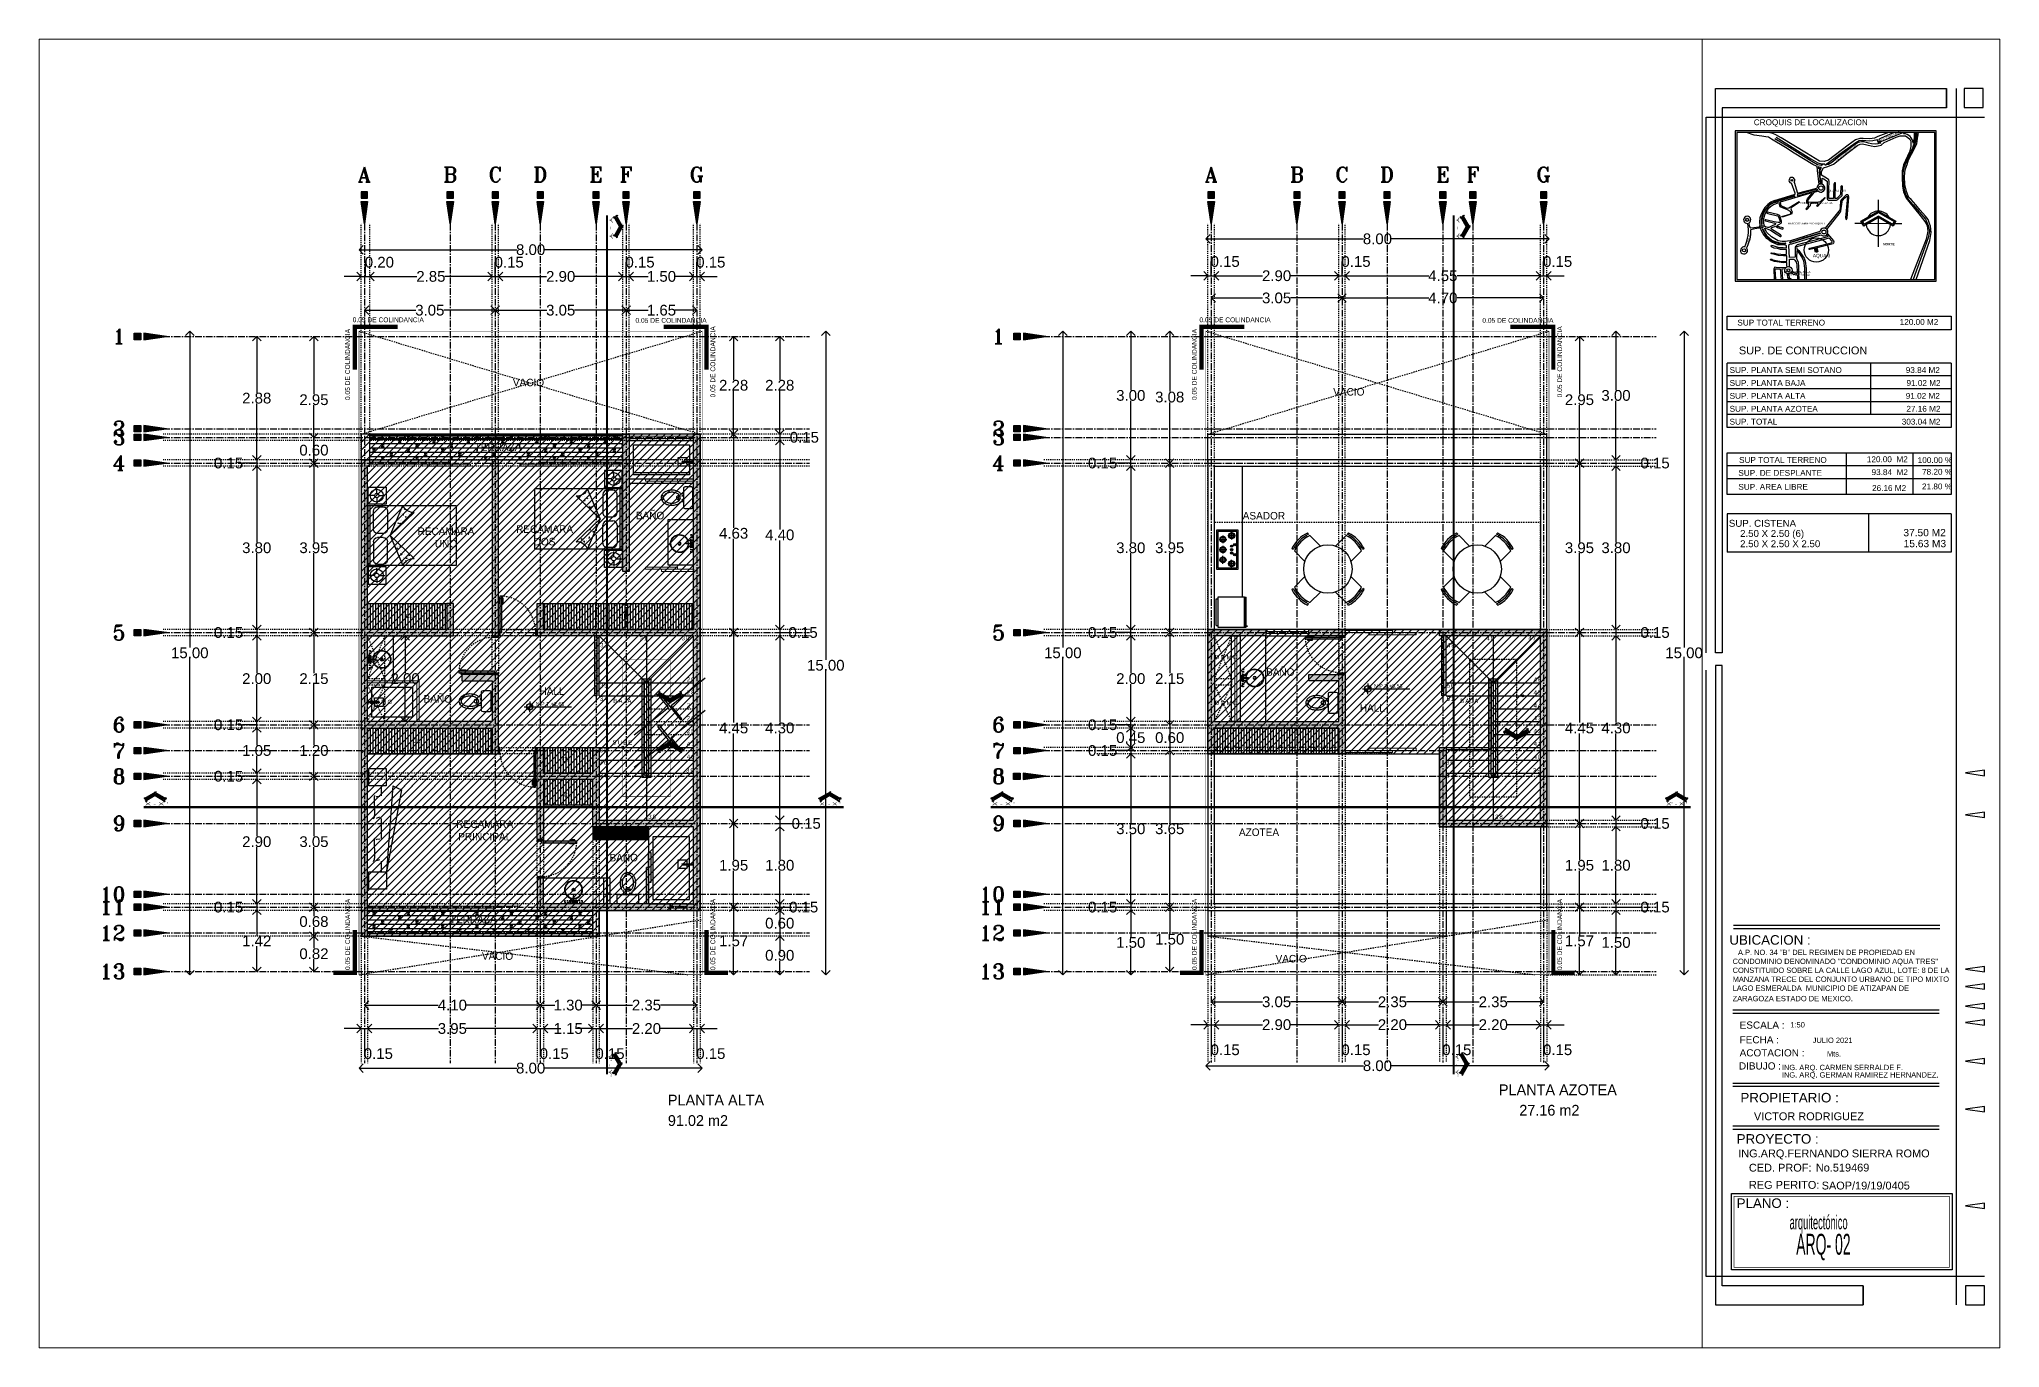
# Paper-space layout 'ARQ-02' of a CAD drawing. Header units: metres. Extents: x -0.5 to 90.9, y -1.8 to 59.2.
# The model-space entities are those that its viewports show. They can reach past a viewport. Long polylines and large blocks are cut down to what shows.
import ezdxf
from ezdxf.enums import TextEntityAlignment as Align

# ---------------------------------------------------------------- set-up
doc = ezdxf.new("R2010")
doc.units = ezdxf.units.M
doc.header["$MEASUREMENT"] = 0
doc.set_wipeout_variables(frame=1)
for name, pattern in [('ACAD_ISO07W100', [3, 0, -3]), ('CENTER2', [1.125, 0.75, -0.125, 0.125, -0.125]), ('CENTERX2', [4, 2.5, -0.5, 0.5, -0.5]), ('CONTINUA', [200, 100, 100]), ('HIDDEN2', [0.1875, 0.125, -0.0625])]:
    doc.linetypes.add(name, pattern=pattern)
doc.layers.get('0').update_dxf_attribs({"color": 255})
doc.layers.get('DEFPOINTS').update_dxf_attribs({"color": 250})
for name, color, linetype in [('A-HATCH', 252, 'Continuous'), ('A-INDICADORES', 149, 'Continuous'), ('A-MEMBRETE', 123, 'Continuous'), ('A-MOBILIARIO SANITARIO', 124, 'Continuous'), ('A-PROYECCIONES', 191, 'HIDDEN2'), ('A-TEXTOS', 131, 'Continuous'), ('FSR_ARQ_001TERRENO', 8, 'Continuous'), ('FSR_ARQ_003RELLENODEMUROS', 251, 'Continuous'), ('FSR_ARQ_007PROYECCIONES', 200, 'HIDDEN2'), ('FSR_ARQ_008MOBILIARIO', 115, 'Continuous'), ('FSR_ARQ_009ESCALERA', 40, 'Continuous'), ('FSR_ARQ_010MUROBAJO', 33, 'Continuous'), ('FSR_ARQ_011MOBILIARIOSANI', 124, 'Continuous'), ('FSR_ARQ_012PUERTAS', 233, 'Continuous'), ('FSR_ARQ_014TEXTOS', 142, 'Continuous'), ('FSR_ARQ_015COTAS', 125, 'Continuous'), ('FSR_ARQ_016EJES', 135, 'CENTER2'), ('FSR_ARQ_017EJESTEXT', 135, 'Continuous'), ('FSR_ARQ_018HATCH', 252, 'Continuous'), ('FSR_ARQ_019INDICADORES', 65, 'Continuous'), ('FSR_ARQ_022AREAS', 110, 'Continuous'), ('FSR_ARQ_024LINEACORTE', 10, 'Continuous'), ('FSR_ARQ_025RESTRI', 140, 'Continuous'), ('MOBILIARIO', 125, 'Continuous'), ('NORTE', 135, 'Continuous'), ('TEXTOS', 7, 'Continuous')]:
    doc.layers.add(name, color=color, linetype=linetype)
doc.layers.add('FSR_ARQ_002MURO', color=150, linetype='Continuous', lineweight=30)
doc.layers.add('FSR_ARQ_013VENTANAS', color=4, linetype='Continuous', lineweight=5)
doc.styles.add('Arial', font='arial.ttf')
doc.styles.add('ESPACIOS', font='GOTHIC.TTF')
doc.styles.add('ROMANT', font='romant.shx')
doc.styles.add('style1', font='arial.ttf')
doc.styles.add('style2', font='bgothl.ttf', dxfattribs={"width": 0.5, "height": 0.4})
doc.styles.add('SWISS', font='SAS_____.pfb')
doc.linetypes.add('ZIGZAG', pattern='A,0.00254,-5.08,[131,ltypeshp.shx,S=5.08,R=0,X=-5.08,Y=0],-10.16,[131,ltypeshp.shx,S=5.08,R=180,X=5.08,Y=0],-5.08', length=20.32254)
doc.dimstyles.new('PP_PACO', dxfattribs={"dimtxt": 0.18, "dimasz": 0.075, "dimexe": 0.075, "dimexo": 0, "dimgap": 0, "dimtad": 0, "dimtih": 1, "dimtoh": 1, "dimzin": 1, "dimdsep": 46, "dimtxsty": 'style1', "dimcen": 0.15, "dimse1": 1, "dimse2": 1, "dimclrd": 256, "dimclre": 256, "dimadec": 0, "dimazin": 0, "dimtfac": 1, "dimtmove": 0, "dimatfit": 3, "dimfxl": 0.075, "dimarcsym": 0})
pattern_1 = [(0, (195.33142, -440.040968), (0.0078125, 0.015625), [0, -0.015625])]
pattern_2 = [(90, (214.5681, -440.04097), (-0.0625, 4e-18), [])]
pattern_3 = [(0, (214.568103, -440.040968), (0.0078125, 0.015625), [0, -0.015625])]

psp = doc.layouts.new('ARQ-02')

# ---------------------------------------------------------------- texts
at = {"layer": 'A-MEMBRETE', "style": 'SWISS'}
psp.add_text('1:50', height=0.249, dxfattribs=at).set_placement((81.096, 13.278), align=Align.MIDDLE_LEFT)
at = {"layer": 'A-TEXTOS', "style": 'style2', "width": 0.5}
for s, height, p in [('arquitectónico', 0.64948, (81.063, 3.744)), ('ARQ- 02', 0.9742, (81.37, 2.561))]:
    psp.add_text(s, height=height, dxfattribs=at).set_placement(p)

msp = doc.modelspace()

# ---------------------------------------------------------------- texts
at = {"layer": 'A-MEMBRETE', "style": 'SWISS'}
for s, height, p in [('CROQUIS DE LOCALIZACION', 0.27284, (-55.798, -2.483)), ('VICTOR RODRIGUEZ', 0.36515, (-55.79, -48.866))]:
    msp.add_text(s, height=height, dxfattribs=at).set_placement(p)
for s, height, rotation, p in [('LAGO ESMERALDA', 0.09095, 24.7635, (-49.993, -3.251)), ('VIA DR. JORGE JIMENEZ CANTU', 0.09095, 68.2972, (-48.869, -4.738)), ('LAGO ESMERALDA', 0.09095, 38.686, (-51.962, -4.147)), ('LAGO BALLEN', 0.04547, 75.4418, (-56.102, -8.008)), ('LAGO AZUL', 0.0455, 320.2395, (-55.196, -7.646)), ('LAGO AZUL', 0.0455, 19.1661, (-53.559, -7.756)), ('CALLE NEBULA', 0.04547, 352.511, (-54.861, -8.801))]:
    msp.add_text(s, height=height, rotation=rotation, dxfattribs=at).set_placement(p, align=Align.MIDDLE_LEFT)
for s, height, p in [('AQUA II ALTUS', 0.09095, (-52.41, -5.542)), ('CONDOMINIO HOLANDA', 0.09095, (-53.621, -6.105)), ('FRACCIONAMIENTO AQUA II', 0.09095, (-54.214, -7.065)), ('AQUA 3', 0.1598, (-53.045, -8.56)), ('RESIDENCIAL AQUA ', 0.09095, (-54.398, -9.324)), (' LAGO ESMERALDA', 0.09095, (-54.397, -9.457)), ('SUP TOTAL TERRENO', 0.27284, (-56.561, -11.686)), ('120.00 M2', 0.2728, (-48.995, -11.655)), ('SUP. DE CONTRUCCION ', 0.36379, (-56.491, -12.984)), ('SUP. PLANTA SEMI SOTANO', 0.27284, (-56.924, -13.898)), ('93.84 M2', 0.2728, (-48.712, -13.898)), ('SUP. PLANTA BAJA', 0.27284, (-56.924, -14.499)), ('91.02 M2', 0.2728, (-48.679, -14.499)), ('SUP. PLANTA ALTA', 0.27284, (-56.924, -15.101)), ('91.02 M2', 0.2728, (-48.713, -15.101)), ('SUP. PLANTA AZOTEA', 0.27284, (-56.924, -15.703)), ('27.16 M2', 0.2728, (-48.682, -15.703)), ('SUP. TOTAL', 0.2728, (-56.924, -16.305)), ('303.04 M2', 0.2728, (-48.898, -16.305)), ('SUP TOTAL TERRENO', 0.27284, (-56.482, -18.087)), ('120.00  M2', 0.2728, (-50.525, -18.056)), ('100.00 %%%', 0.2728, (-48.156, -18.097)), ('SUP. DE DESPLANTE', 0.27284, (-56.515, -18.692)), ('93.84  M2', 0.2728, (-50.307, -18.658)), ('78.20 %%%', 0.2728, (-47.952, -18.641)), ('21.80 %%%', 0.2728, (-47.955, -19.324)), ('SUP. AREA LIBRE', 0.27284, (-56.515, -19.343)), ('26.16 M2', 0.2728, (-50.282, -19.397)), ('SUP. CISTENA ', 0.32301, (-56.96, -21.042)), ('2.50 X 2.50 (6)', 0.32301, (-56.436, -21.514)), ('37.50 M2', 0.34, (-48.824, -21.475)), ('2.50 X 2.50 X 2.50 ', 0.32301, (-56.436, -21.994)), ('15.63 M3', 0.34, (-48.811, -21.986)), ('UBICACION :', 0.44382, (-56.934, -40.463)), ('ESCALA :', 0.3329, (-56.456, -44.432)), ('FECHA :', 0.3329, (-56.456, -45.116)), ('JULIO 2021', 0.249, (-53.052, -45.141)), ('ACOTACION :', 0.33286, (-56.456, -45.726)), ('Mts.', 0.249, (-52.388, -45.774)), ('DIBUJO :', 0.3329, (-56.491, -46.337)), ('ING. ARQ. CARMEN SERRALDE F.', 0.24896, (-54.487, -46.408)), ('ING. ARQ. GERMAN RAMIREZ HERNANDEZ.', 0.24896, (-54.487, -46.752)), ('PROPIETARIO :', 0.44382, (-56.419, -47.816)), ('PROYECTO :', 0.4438, (-56.594, -49.738)), ('ING.ARQ.FERNANDO SIERRA ROMO', 0.36515, (-56.525, -50.415)), ('CED. PROF:', 0.3651, (-56.025, -51.08)), ('No.519469', 0.3651, (-52.906, -51.076)), ('REG PERITO:', 0.36515, (-56.025, -51.881)), ('SAOP/19/19/0405', 0.36515, (-52.634, -51.913)), ('PLANO :', 0.4438, (-56.594, -52.735))]:
    msp.add_text(s, height=height, dxfattribs=at).set_placement(p, align=Align.MIDDLE_LEFT)
at = {"layer": 'A-MEMBRETE', "char_height": 0.25, "width": 9.96446, "attachment_point": 1, "style": 'SWISS'}
for s, insert in [('\\pxi-3,l4,qd,t4;A.P.^INO. 34 "B" DEL REGIMEN DE PROPIEDAD EN\\P\\pi0,l0,tz;CONDOMINIO DENOMINADO "CONDOMINIO AQUA TRES"\\PCONSTITUIDO SOBRE LA CALLE LAGO AZUL, LOTE: 8 DE LA \\PMANZANA TRECE DEL CONJUNTO URBANO DE TIPO MIXTO\\PLAGO ESMERALDA  MUNICIPIO DE ATIZAPAN DE', (-56.785, -40.919)), ('ZARAGOZA ESTADO DE MEXICO.', (-56.785, -43.071))]:
    msp.add_mtext(s, dxfattribs=dict(at, insert=insert))
at = {"layer": 'A-TEXTOS', "insert": (99.989, -485.878), "char_height": 0.0986, "attachment_point": 7, "style": 'ESPACIOS'}
msp.add_mtext_dynamic_manual_height_columns('CL', width=0.18501, gutter_width=0.296, heights=[0], dxfattribs=at)
at = {"layer": 'FSR_ARQ_014TEXTOS', "style": 'ESPACIOS'}
msp.add_text('ASADOR', height=0.175, dxfattribs=at).set_placement((114.523, -483.576))
for s, width, gutter_width, insert, char_height, attachment_point in [('0.05 DE COLINDANCIA', 3.09515, 0.525, (93.777, -478.98), 0.112, 7), ('0.05 DE COLINDANCIA', 3.09515, 0.525, (100.369, -478.993), 0.112, 7), ('0.05 DE COLINDANCIA', 3.09515, 0.525, (113.515, -478.98), 0.112, 7), ('0.05 DE COLINDANCIA', 3.09515, 0.525, (120.108, -478.993), 0.112, 7), ('VACIO', 2.22389, 0.525, (97.51, -480.474), 0.175, 7), ('VACIO', 2.22389, 0.525, (116.633, -480.691), 0.175, 7), ('\\pxqc;TERRAZA', 2.22389, 0.525, (96.053, -481.98), 0.175, 7), ('BAÑO', 0.84615, 0.525, (101.04, -483.574), 0.175, 9), ('\\pxqc;RECAMARA\\PUNO', 2.22389, 0.525, (94.839, -484.231), 0.175, 7), ('\\pxqc;RECAMARA\\PDOS', 2.22389, 0.525, (99.361, -484.182), 0.175, 9), ('CL', 0.18501, 0.296, (95.014, -485.874), 0.0986, 7), ('{\\T1.3;32}', 0.87446, 0.75, (99.545, -486.456), 0.1, 1), ('{\\T1.3;31}', 0.87446, 0.75, (100.464, -486.295), 0.1, 1), ('{\\T1.3;30}', 0.87446, 0.75, (101.444, -486.293), 0.1, 1), ('{\\T1.3;49}', 0.87446, 0.75, (119.284, -486.456), 0.1, 1), ('{\\T1.3;48}', 0.87446, 0.75, (120.203, -486.295), 0.1, 1), ('{\\T1.3;47}', 0.87446, 0.75, (121.182, -486.293), 0.1, 1), ('\\pxqc;{\\T1.3;DOMO}', 0.87446, 0.75, (94.012, -486.78), 0.1, 1), ('\\pxqc;{\\T1.3;DOMO}', 0.87446, 0.75, (113.719, -486.732), 0.1, 1), ('BAÑO', 0.84615, 0.525, (115.731, -487.222), 0.175, 9), ('HALL', 0.84615, 0.525, (98.715, -487.665), 0.175, 9), ('{\\T1.3;33}', 0.87446, 0.75, (99.542, -487.396), 0.1, 1), ('{\\T1.3;29}', 0.87446, 0.75, (101.566, -487.259), 0.1, 1), ('{\\T1.3;28}', 0.87446, 0.75, (101.566, -487.559), 0.1, 1), ('{\\T1.3;50}', 0.87446, 0.75, (119.281, -487.396), 0.1, 1), ('{\\T1.3;46}', 0.87446, 0.75, (121.304, -487.259), 0.1, 1), ('{\\T1.3;45}', 0.87446, 0.75, (121.304, -487.559), 0.1, 1), ('BAÑO', 0.84615, 0.525, (96.093, -487.848), 0.175, 9), ('{\\T1.3;34}', 0.87446, 0.75, (99.539, -487.705), 0.1, 1), ('\\pxqc;{\\T1.3;BAJA}', 0.87446, 0.75, (99.64, -487.756), 0.1, 1), ('{\\T1.3;27}', 0.87446, 0.75, (101.566, -487.859), 0.1, 1), ('\\pxqc;{\\T1.3;DOMO}', 0.87446, 0.75, (113.719, -487.801), 0.1, 1), ('HALL', 0.84615, 0.525, (117.837, -488.058), 0.175, 9), ('{\\T1.3;51}', 0.87446, 0.75, (119.278, -487.705), 0.1, 1), ('\\pxqc;{\\T1.3;BAJA}', 0.87446, 0.75, (119.379, -487.756), 0.1, 1), ('{\\T1.3;44}', 0.87446, 0.75, (121.304, -487.859), 0.1, 1), ('{\\T1.3;26}', 0.87446, 0.75, (101.566, -488.159), 0.1, 1), ('{\\T1.3;25}', 0.87446, 0.75, (101.566, -488.459), 0.1, 1), ('{\\T1.3;43}', 0.87446, 0.75, (121.304, -488.159), 0.1, 1), ('{\\T1.3;42}', 0.87446, 0.75, (121.304, -488.459), 0.1, 1), ('CL', 0.18501, 0.296, (95.18, -488.786), 0.0986, 7), ('{\\T1.3;35}', 0.87446, 0.75, (99.532, -488.905), 0.1, 1), ('\\pxqc;{\\T1.3;SUBE}', 0.87446, 0.75, (99.64, -488.721), 0.1, 1), ('{\\T1.3;41}', 0.87446, 0.75, (101.566, -488.759), 0.1, 1), ('{\\T1.3;41}', 0.87446, 0.75, (121.304, -488.759), 0.1, 1), ('CL', 0.18501, 0.296, (98.656, -489.218), 0.0986, 7), ('{\\T1.3;36}', 0.87446, 0.75, (99.526, -489.186), 0.1, 1), ('{\\T1.3;39}', 0.87446, 0.75, (101.549, -489.373), 0.1, 1), ('{\\T1.3;40}', 0.87446, 0.75, (101.566, -489.059), 0.1, 1), ('{\\T1.3;36}', 0.87446, 0.75, (119.265, -489.186), 0.1, 1), ('{\\T1.3;39}', 0.87446, 0.75, (121.288, -489.373), 0.1, 1), ('{\\T1.3;40}', 0.87446, 0.75, (121.304, -489.059), 0.1, 1), ('{\\T1.3;37}', 0.87446, 0.75, (99.533, -489.489), 0.1, 1), ('{\\T1.3;37}', 0.87446, 0.75, (119.272, -489.489), 0.1, 1), ('CL', 0.18501, 0.296, (98.691, -490.041), 0.0986, 7), ('{\\T1.3;38}', 0.87446, 0.75, (100.668, -490.456), 0.1, 1), ('AZOTEA', 0.84615, 0.525, (115.371, -490.956), 0.175, 9), ('{\\T1.3;38}', 0.87446, 0.75, (120.406, -490.456), 0.1, 1), ('BAÑO', 0.84615, 0.525, (100.426, -491.548), 0.175, 9), ('\\pxqc;TERRAZA', 2.22389, 0.525, (95.477, -492.988), 0.175, 7), ('VACIO', 2.22389, 0.525, (96.789, -493.842), 0.175, 7), ('VACIO', 2.22389, 0.525, (115.289, -493.903), 0.175, 7), ('\\pxi5.98854;PLANTA AZOTEA', 5.04783, 0.302, (118.988, -496.743), 0.2516, 1), ('\\pxi5.98854;PLANTA ALTA', 3.93119, 0.302, (99.617, -496.983), 0.2516, 1), ('\\pxi5.98854;91.02 m2', 3.93119, 0.302, (99.617, -497.46), 0.2516, 1), ('\\pxi5.98854;27.16 m2', 3.93119, 0.302, (119.463, -497.22), 0.2516, 1)]:
    msp.add_mtext_dynamic_manual_height_columns(s, width=width, gutter_width=gutter_width, heights=[0], dxfattribs=dict(at, insert=insert, char_height=char_height, attachment_point=attachment_point))
at = {"layer": 'FSR_ARQ_014TEXTOS', "char_height": 0.112, "attachment_point": 7, "rotation": 90, "style": 'ESPACIOS'}
for insert in [(93.715, -480.793), (102.23, -480.731), (113.453, -480.793), (121.969, -480.731), (93.716, -494.077), (102.23, -494.079), (113.454, -494.077), (121.968, -494.079)]:
    msp.add_mtext_dynamic_manual_height_columns('0.05 DE COLINDANCIA', width=3.09515, gutter_width=0.525, heights=[0], dxfattribs=dict(at, insert=insert))

# ---------------------------------------------------------------- blocks, each defined once
blk = doc.blocks.new('A$C134C6CE4')
at = {"layer": 'NORTE'}
h = blk.add_hatch(color=135, dxfattribs=at)
h.paths.add_polyline_path([(12.1, 45.3), (16.2, 38.2), (41.8, 53), (67.4, 38.3), (71.5, 45.3), (41.8, 62.5)])
h.paths.add_polyline_path([(41.8, 60.9), (69.7, 44.8), (66.9, 40.1), (41.8, 54.6), (16.7, 40.1), (13.9, 44.8)], flags=16)
at = {"layer": 'NORTE', "color": 135}
for p, q in [((41.8, 63.5), (41.8, 83.6)), ((10.8, 45.6), (41.8, 63.5)), ((12.1, 45.3), (41.8, 62.5)), ((13.9, 44.8), (41.8, 60.9)), ((41.8, 53), (16.2, 38.2)), ((41.8, 54.6), (16.7, 40.1)), ((41.8, 63.5), (72.8, 45.7)), ((41.8, 62.5), (71.5, 45.3)), ((41.8, 60.9), (69.7, 44.8)), ((66.9, 40.1), (41.8, 54.6)), ((67.4, 38.3), (41.8, 53)), ((0, 41.8), (13, 41.8)), ((15.8, 37), (10.8, 45.6)), ((16.2, 38.2), (12.1, 45.3)), ((16.7, 40.1), (13.9, 44.8)), ((41.8, 52), (15.8, 37)), ((24.1, 41.8), (59.4, 41.8)), ((41.8, 0), (41.8, 52)), ((67.8, 37), (41.8, 52)), ((69.7, 44.8), (66.9, 40.1)), ((71.5, 45.3), (67.4, 38.3)), ((72.8, 45.7), (67.8, 37)), ((70.5, 41.8), (83.2, 41.8))]:
    blk.add_line(p, q, dxfattribs=at)
for start, end in [(30.0372, 150.0372), (186.121, 353.9533)]:
    blk.add_arc((41.8, 41.8), 21.8, start, end, dxfattribs=at)
at = {"layer": 'NORTE', "color": 135, "ltscale": 0.5, "insert": (50.2, 7), "char_height": 4.219, "width": 14.844, "attachment_point": 1}
blk.add_mtext('\\fArial|b1|i0|c0|p34;NORTE', dxfattribs=at)
blk = doc.blocks.new('NORTE4')
at = {"layer": 'NORTE'}
blk.add_blockref('A$C134C6CE4', (-41.8, 0), dxfattribs=at)
blk = doc.blocks.new('WC')
for p, q in [((0.02, 0.215), (0.02, -0.215)), ((0.205, 0.25), (0.055, 0.25)), ((0.24, -0.215), (0.24, 0.215)), ((0.353, -0.052), (0.353, 0.052)), ((0.055, -0.25), (0.205, -0.25))]:
    blk.add_line(p, q)
blk.add_lwpolyline([(0.709, 0, 0.144399), (0.695, 0.045, 0.107176), (0.65, 0.09, 0.077789), (0.589, 0.117, 0.064981), (0.51, 0.127, 0.064981), (0.431, 0.117, 0.077789), (0.37, 0.09, 0.107176), (0.325, 0.045, 0.144399), (0.311, 0, 0.144399), (0.325, -0.045, 0.107176), (0.37, -0.09, 0.077789), (0.431, -0.117, 0.064981), (0.51, -0.127, 0.064981), (0.589, -0.117, 0.077789), (0.65, -0.09, 0.107176), (0.695, -0.045, 0.144399)], format="xyb", close=True)
blk.add_lwpolyline([(0.342, -0.13, 0.072633), (0.411, -0.162, 0.070933), (0.51, -0.176, 0.070933), (0.609, -0.162, 0.082513), (0.687, -0.124, 0.10681), (0.743, -0.064, 0.133944), (0.76, 0, 0.133944)], format="xyb")
for centre in [(0.265, 0.047), (0.265, -0.047)]:
    blk.add_circle(centre, 0.01)
for centre, radius, start, end in [((0.055, 0.215), 0.035, 90, 180), ((0.205, 0.215), 0.035, 0, 90), ((0.269, 0.19), 0.0949, 252.4197, 320.4238), ((0.484, -0.091), 0.263, 106.2295, 122.8466), ((0.352, 0), 0.052, 271.9761, 88.0239), ((0.51, -0.179), 0.355, 90, 106.2295), ((0.51, -0.179), 0.355, 73.7705, 90), ((0.536, -0.091), 0.263, 54.9026, 73.7705), ((0.575, -0.035), 0.195, 30.5161, 54.9026), ((0.709, 0.067), 0.0261, 237.3898, 26.2472), ((0.634, 0), 0.126, 0, 30.5161), ((0.055, -0.215), 0.035, 180, 270), ((0.205, -0.215), 0.035, 270, 0), ((0.269, -0.19), 0.0949, 39.5762, 107.5803), ((0.709, -0.067), 0.0261, 333.7528, 122.6102)]:
    blk.add_arc(centre, radius, start, end)
blk = doc.blocks.new('parrilla')
at = {"layer": 'A-MOBILIARIO SANITARIO', "linetype": 'Continuous', "ltscale": 0.03}
for p, q in [((-0.446, 0.121), (-0.397, 0.121)), ((-0.446, 0.111), (-0.397, 0.111)), ((-0.374, 0.085), (-0.326, 0.085)), ((-0.374, 0.075), (-0.326, 0.075)), ((-0.374, 0.005), (-0.326, 0.005)), ((-0.446, -0.111), (-0.397, -0.111)), ((-0.446, -0.121), (-0.397, -0.121)), ((-0.374, -0.005), (-0.326, -0.005)), ((-0.374, -0.075), (-0.326, -0.075)), ((-0.374, -0.085), (-0.326, -0.085))]:
    blk.add_line(p, q, dxfattribs=at)
at = {"layer": 'A-MOBILIARIO SANITARIO', "color": 252, "linetype": 'Continuous'}
for p, q in [((-0.26, 0.326), (-0.44, 0.326)), ((-0.35, 0.416), (-0.35, 0.236)), ((-0.056, 0.238), (-0.236, 0.238)), ((-0.056, 0), (-0.236, 0)), ((-0.146, 0.328), (-0.146, 0.148)), ((-0.146, -0.09), (-0.146, 0.09)), ((-0.26, -0.326), (-0.44, -0.326)), ((-0.35, -0.416), (-0.35, -0.236)), ((-0.056, -0.238), (-0.236, -0.238)), ((-0.146, -0.328), (-0.146, -0.148))]:
    blk.add_line(p, q, dxfattribs=at)
at = {"layer": 'A-MOBILIARIO SANITARIO', "linetype": 'Continuous', "ltscale": 0.03}
for points in [[(0, -0.455), (0, 0.455), (-0.5, 0.455), (-0.5, -0.455)], [(-0.03, -0.425), (-0.03, 0.425), (-0.47, 0.425), (-0.47, -0.425)]]:
    blk.add_lwpolyline(points, close=True, dxfattribs=at)
for centre, radius in [((-0.421, 0.116), 0.025), ((-0.35, 0.326), 0.07), ((-0.35, 0.08), 0.025), ((-0.35, 0), 0.025), ((-0.146, 0.238), 0.07), ((-0.146, 0), 0.07), ((-0.421, -0.116), 0.025), ((-0.35, -0.326), 0.07), ((-0.35, -0.08), 0.025), ((-0.146, -0.238), 0.07)]:
    blk.add_circle(centre, radius, dxfattribs=at)
at = {"layer": 'A-MOBILIARIO SANITARIO', "linetype": 'ZIGZAG', "ltscale": 0.001}
for centre in [(-0.35, 0.326), (-0.146, 0.238), (-0.146, 0), (-0.35, -0.326), (-0.146, -0.238)]:
    blk.add_circle(centre, 0.05, dxfattribs=at)
blk = doc.blocks.new('refri')
at = {"layer": 'A-MOBILIARIO SANITARIO'}
for p, q in [((-11.874, 20.419), (-11.874, 19.668)), ((-11.874, 20.419), (-11.827, 20.419)), ((-11.827, 19.618), (-11.827, 20.468)), ((-11.827, 20.468), (-11.075, 20.468)), ((-11.827, 20.468), (-11.075, 20.468)), ((-11.075, 20.468), (-11.075, 19.618)), ((-11.065, 19.618), (-11.065, 20.468)), ((-11.065, 20.468), (-11.026, 20.468)), ((-11.065, 20.468), (-11.026, 20.468)), ((-11.026, 20.468), (-11.026, 19.618)), ((-10.996, 20.452), (-11.026, 20.452)), ((-11.026, 20.432), (-10.996, 20.432)), ((-10.996, 20.432), (-10.996, 20.452)), ((-11.075, 19.618), (-11.827, 19.618)), ((-11.065, 19.618), (-11.026, 19.618))]:
    blk.add_line(p, q, dxfattribs=at)
at = {"layer": 'MOBILIARIO', "ltscale": 5}
blk.add_line((-11.874, 19.668), (-11.827, 19.668), dxfattribs=at)
blk = doc.blocks.new('OVAMONO')
for p, q in [((-0.06, -0.02), (0.06, -0.02)), ((-0.06, -0.02), (-0.06, -0.136)), ((-0.021, -0.059), (-0.03, -0.059)), ((-0.014, -0.08), (-0.01, -0.191)), ((-0.01, -0.191), (0.01, -0.191)), ((-0.004, -0.041), (-0.004, -0.033)), ((-0.004, -0.093), (-0.004, -0.084)), ((0.004, -0.041), (0.004, -0.033)), ((0.004, -0.093), (0.004, -0.084)), ((0.01, -0.191), (0.014, -0.08)), ((0.03, -0.059), (0.021, -0.059)), ((0.03, -0.067), (0.021, -0.067)), ((0.06, -0.02), (0.06, -0.136))]:
    blk.add_line(p, q)
at = {"linetype": 'HIDDEN2'}
blk.add_lwpolyline([(0.21, -0.05), (-0.21, -0.05), (-0.21, -0.076), (0.21, -0.076)], close=True, dxfattribs=at)
blk.add_lwpolyline([(-0.021, -0.067), (-0.03, -0.067)])
for centre, radius in [((0, -0.337), 0.035), ((0, -0.337), 0.025), ((0, -0.063), 0.00413)]:
    blk.add_circle(centre, radius)
for centre, radius, start, end in [((0, -0.337), 0.21, 106.6032, 73.4001), ((0, -0.337), 0.2, 93.4675, 86.5338), ((-0.036, -0.063), 0.00723, 328.4667, 31.5333), ((0, -0.063), 0.0227, 99.5941, 170.4059), ((0, -0.063), 0.0227, 189.5941, 260.4059), ((-0.021, -0.041), 0.0176, 270, 0), ((-0.021, -0.084), 0.0176, 0, 90), ((0, -0.027), 0.00723, 238.4667, 301.5333), ((0, -0.099), 0.00723, 58.4667, 121.5333), ((0, -0.063), 0.0227, 9.5941, 80.4059), ((0.021, -0.041), 0.0176, 180, 270), ((0, -0.063), 0.0227, 279.5941, 350.4059), ((0.021, -0.084), 0.0176, 90, 180), ((0.036, -0.063), 0.00723, 148.4667, 211.5333)]:
    blk.add_arc(centre, radius, start, end)
blk = doc.blocks.new('ARP-PUERTA 0.90')
h = blk.add_hatch(color=256)
h.dxf.hatch_style = 1
h.paths.add_polyline_path([(0.075, 0.02), (0.075, 0.85), (0.035, 0.85), (0.035, 0.02)])
h.paths.add_polyline_path([(0.01, 0.075), (0.035, 0.075), (0.035, -0.075), (0.01, -0.075)])
h.paths.add_polyline_path([(0.89, 0.075), (0.865, 0.075), (0.865, -0.075), (0.89, -0.075)])
for points in [[(0.033, 0.806), (0.008, 0.806), (0.008, 0.686), (0.02, 0.686), (0.02, 0.794), (0.033, 0.794)], [(0.035, 0.789), (0.033, 0.789), (0.033, 0.811), (0.035, 0.811)], [(0.075, 0.789), (0.078, 0.789), (0.078, 0.811), (0.075, 0.811)], [(0.078, 0.806), (0.103, 0.806), (0.103, 0.686), (0.09, 0.686), (0.09, 0.794), (0.078, 0.794)], [(0.01, 0.065), (0, 0.065), (0, -0.065), (0.01, -0.065)], [(0.89, 0.065), (0.9, 0.065), (0.9, -0.065), (0.89, -0.065)]]:
    blk.add_lwpolyline(points)
for points in [[(0.075, 0.02), (0.075, 0.85), (0.035, 0.85), (0.035, 0.02)], [(0.01, 0.075), (0.035, 0.075), (0.035, -0.075), (0.01, -0.075)], [(0.89, 0.075), (0.865, 0.075), (0.865, -0.075), (0.89, -0.075)]]:
    blk.add_lwpolyline(points, close=True)
at = {"layer": 'A-PROYECCIONES'}
blk.add_lwpolyline([(0, 0.075), (0.9, 0.075), (0.9, -0.075), (0, -0.075)], close=True, dxfattribs=at)
blk.add_arc((0.031, 0.015), 0.836, 4.1111, 86.9871, dxfattribs=at)
blk = doc.blocks.new('JAR-Almohada cama')
at = {"color": 0, "linetype": 'ByBlock'}
blk.add_wipeout([(-0.304, 0.169), (-0.278, 0.165), (-0.205, 0.165), (-0.18, 0.169), (-0.013, 0.169), (0.011, 0.177), (0.035, 0.177), (0.045, 0.173), (0.013, 0.166), (0.037, 0.158), (0.214, 0.149), (0.237, 0.137), (0.265, 0.115), (0.257, 0.093), (0.25, 0.041), (0.243, -0.012), (0.245, -0.028), (0.256, -0.064), (0.267, -0.1), (0.271, -0.112), (0.272, -0.13), (0.257, -0.144), (0.237, -0.149), (0.056, -0.153), (0.02, -0.154), (-0.15, -0.146), (-0.175, -0.138), (-0.199, -0.134), (-0.223, -0.134), (-0.248, -0.126), (-0.26, -0.101), (-0.265, -0.065), (-0.27, -0.029), (-0.265, 0.063), (-0.262, 0.07), (-0.282, 0.116), (-0.29, 0.14)], dxfattribs=at)
for points in [[(0.261, 0.115), (0.237, 0.121), (0.213, 0.117), (0.045, 0.117), (0.014, 0.112), (-0.168, 0.112), (-0.193, 0.116), (-0.217, 0.12), (-0.241, 0.124), (-0.265, 0.136), (-0.286, 0.14)], [(-0.261, 0.068), (-0.233, -0.013)], [(0.243, -0.01), (0.233, 0.064), (0.225, 0.081)]]:
    blk.add_lwpolyline(points, dxfattribs=at)
blk = doc.blocks.new('JAR-Cama King')
at = {"color": 0, "linetype": 'ByBlock'}
blk.add_wipeout([(-1, -0.025), (1, -0.025), (1, -1.975), (0.998, -1.99), (0.99, -2.004), (0.979, -2.015), (0.965, -2.023), (0.95, -2.025), (-0.95, -2.025), (-0.965, -2.023), (-0.979, -2.015), (-0.99, -2.004), (-0.998, -1.99), (-1, -1.975)], dxfattribs=at)
for p, q in [((-1, -0.326), (1, -0.326)), ((1, -0.589), (-1, -0.442)), ((0.907, -0.788), (-1, -0.442)), ((1, -0.589), (0.907, -0.788))]:
    blk.add_line(p, q, dxfattribs=at)
at = {"layer": 'DEFPOINTS', "color": 0, "linetype": 'ByBlock', "insert": (0, -1.925), "char_height": 0.045, "width": 1.07893, "attachment_point": 5}
blk.add_mtext('King Size 2.00 m x 2.00 m', dxfattribs=at)
at = {"color": 0, "linetype": 'ByBlock'}
for p in [(-0.48, -0.273), (0.513, -0.273)]:
    blk.add_blockref('JAR-Almohada cama', p, dxfattribs=at)
blk = doc.blocks.new('*X12')
at = {"color": 0}
for p, q in [((28.566, -1.828), (28.566, -1.828)), ((28.669, -1.811), (28.669, -1.811)), ((28.698, -1.768), (28.698, -1.768)), ((28.749, -1.742), (28.749, -1.742)), ((28.751, -1.777), (28.763, -1.763)), ((28.751, -1.777), (28.766, -1.779)), ((28.76, -1.84), (28.78, -1.82)), ((28.766, -1.779), (28.763, -1.763)), ((28.764, -1.806), (28.781, -1.799)), ((28.764, -1.806), (28.776, -1.814)), ((28.776, -1.814), (28.781, -1.799)), ((28.783, -1.844), (28.78, -1.82)), ((28.812, -1.734), (28.812, -1.734)), ((28.815, -1.786), (28.815, -1.786)), ((28.824, -1.752), (28.824, -1.752)), ((28.882, -1.711), (28.882, -1.711)), ((28.906, -1.721), (28.906, -1.721)), ((28.957, -1.65), (28.957, -1.65)), ((28.972, -1.623), (28.972, -1.623)), ((28.984, -1.618), (28.984, -1.618)), ((29.009, -1.599), (29.016, -1.6)), ((29.016, -1.6), (29.016, -1.596)), ((29.079, -1.616), (29.087, -1.606)), ((29.085, -1.621), (29.09, -1.622)), ((29.09, -1.622), (29.087, -1.606)), ((29.118, -1.623), (29.118, -1.623)), ((29.184, -1.645), (29.189, -1.643)), ((29.184, -1.645), (29.197, -1.653)), ((29.197, -1.653), (29.199, -1.647)), ((29.208, -1.7), (29.208, -1.7)), ((29.222, -1.68), (29.222, -1.68)), ((29.252, -1.711), (29.252, -1.711)), ((29.282, -1.728), (29.282, -1.728)), ((29.289, -1.824), (29.301, -1.81)), ((29.289, -1.824), (29.304, -1.826)), ((29.304, -1.826), (29.301, -1.81)), ((29.312, -1.766), (29.312, -1.766)), ((29.314, -1.758), (29.314, -1.758)), ((29.333, -1.745), (29.351, -1.739)), ((29.333, -1.745), (29.346, -1.754)), ((29.335, -1.764), (29.335, -1.764)), ((29.346, -1.754), (29.351, -1.739)), ((29.376, -1.749), (29.376, -1.749)), ((29.469, -1.84), (29.481, -1.826)), ((29.484, -1.841), (29.481, -1.826)), ((29.563, -1.815), (29.563, -1.815)), ((29.587, -1.814), (29.587, -1.814)), ((28.368, -1.882), (28.368, -1.882)), ((28.427, -1.934), (28.439, -1.92)), ((28.427, -1.934), (28.442, -1.935)), ((28.431, -1.874), (28.431, -1.874)), ((28.436, -1.888), (28.436, -1.888)), ((28.437, -1.916), (28.437, -1.916)), ((28.442, -1.935), (28.439, -1.92)), ((28.46, -1.96), (28.46, -1.96)), ((28.485, -1.856), (28.485, -1.856)), ((28.502, -2.064), (28.511, -2.061)), ((28.505, -2.076), (28.506, -2.076)), ((28.506, -2.076), (28.511, -2.061)), ((28.516, -1.955), (28.516, -1.955)), ((28.52, -2.116), (28.52, -2.116)), ((28.523, -1.836), (28.523, -1.836)), ((28.526, -1.861), (28.526, -1.861)), ((28.527, -2.084), (28.546, -2.063)), ((28.527, -2.084), (28.549, -2.087)), ((28.533, -2.004), (28.533, -2.004)), ((28.549, -2.087), (28.546, -2.063)), ((28.552, -2.038), (28.552, -2.038)), ((28.554, -1.887), (28.571, -1.88)), ((28.554, -1.887), (28.566, -1.895)), ((28.56, -2.035), (28.56, -2.035)), ((28.563, -1.952), (28.563, -1.952)), ((28.566, -1.869), (28.566, -1.869)), ((28.566, -1.895), (28.571, -1.88)), ((28.583, -1.891), (28.583, -1.891)), ((28.607, -1.95), (28.619, -1.935)), ((28.607, -1.95), (28.622, -1.951)), ((28.614, -2.03), (28.614, -2.03)), ((28.618, -1.939), (28.618, -1.939)), ((28.619, -1.861), (28.619, -1.861)), ((28.622, -1.951), (28.619, -1.935)), ((28.65, -1.96), (28.65, -1.96)), ((28.68, -1.931), (28.68, -1.931)), ((28.683, -1.841), (28.683, -1.841)), ((28.692, -1.935), (28.692, -1.935)), ((28.695, -1.851), (28.695, -1.851)), ((28.7, -1.833), (28.7, -1.833)), ((28.729, -1.866), (28.729, -1.866)), ((28.746, -1.832), (28.746, -1.832)), ((28.752, -1.867), (28.752, -1.867)), ((28.76, -1.84), (28.783, -1.844)), ((29.311, -1.848), (29.311, -1.848)), ((29.332, -1.847), (29.332, -1.847)), ((29.367, -1.862), (29.367, -1.862)), ((29.405, -1.835), (29.405, -1.835)), ((29.408, -1.854), (29.408, -1.854)), ((29.42, -1.895), (29.42, -1.895)), ((29.451, -1.994), (29.451, -1.994)), ((29.454, -1.996), (29.454, -1.996)), ((29.457, -1.913), (29.457, -1.913)), ((29.46, -1.83), (29.46, -1.83)), ((29.469, -1.84), (29.484, -1.841)), ((29.483, -1.846), (29.5, -1.839)), ((29.483, -1.846), (29.495, -1.854)), ((29.494, -2.004), (29.494, -2.004)), ((29.495, -1.854), (29.5, -1.839)), ((29.497, -1.913), (29.497, -1.913)), ((29.5, -1.867), (29.5, -1.867)), ((29.503, -2.028), (29.515, -2.014)), ((29.503, -2.028), (29.518, -2.029)), ((29.518, -2.029), (29.515, -2.014)), ((29.543, -1.978), (29.543, -1.978)), ((29.553, -1.829), (29.553, -1.829)), ((29.553, -1.901), (29.553, -1.901)), ((29.56, -1.905), (29.56, -1.905)), ((29.561, -1.964), (29.58, -1.944)), ((29.561, -1.964), (29.583, -1.968)), ((29.571, -2.128), (29.585, -2.123)), ((29.571, -2.128), (29.583, -2.136)), ((29.578, -2.064), (29.578, -2.064)), ((29.583, -1.968), (29.58, -1.944)), ((29.581, -1.98), (29.581, -1.98)), ((29.583, -2.136), (29.584, -2.133)), ((29.584, -1.897), (29.584, -1.897)), ((29.584, -2), (29.584, -2)), ((29.589, -1.991), (29.589, -1.991)), ((29.632, -1.947), (29.649, -1.94)), ((29.632, -1.947), (29.644, -1.955)), ((29.634, -1.873), (29.634, -1.873)), ((29.644, -1.955), (29.649, -1.94)), ((29.648, -1.856), (29.659, -1.843)), ((29.648, -1.856), (29.663, -1.857)), ((29.655, -1.893), (29.655, -1.893)), ((29.663, -1.857), (29.66, -1.843)), ((29.686, -1.906), (29.686, -1.906)), ((29.714, -1.878), (29.714, -1.878))]:
    blk.add_line(p, q, dxfattribs=at)
blk = doc.blocks.new('CAMA1')
for p, q in [((1.4, 2.05), (0, 2.05)), ((0, 2.05), (0, 0)), ((1.4, 2), (0, 2)), ((0.032, 1.829), (0.032, 1.697)), ((0.555, 1.929), (0.132, 1.929)), ((0.655, 1.697), (0.655, 1.829)), ((0.745, 1.697), (0.745, 1.829)), ((0.845, 1.929), (1.268, 1.929)), ((1.368, 1.829), (1.368, 1.697)), ((1.4, 0), (1.4, 2.05)), ((0.7, 1.537), (0, 1.239)), ((0.132, 1.597), (0.555, 1.597)), ((0.7, 1.537), (0.163, 0.976)), ((0.7, 1.537), (1.237, 0.976)), ((0.7, 1.537), (1.4, 1.239)), ((1.268, 1.597), (0.845, 1.597)), ((0, 0), (1.4, 0))]:
    blk.add_line(p, q)
for centre, radius, start, end in [((0.132, 1.829), 0.1, 90, 180), ((0.555, 1.829), 0.1, 0, 90), ((0.845, 1.829), 0.1, 90, 180), ((1.268, 1.829), 0.1, 0, 90), ((0.132, 1.697), 0.1, 180, 270), ((0.555, 1.697), 0.1, 270, 0), ((0.845, 1.697), 0.1, 180, 270), ((1.268, 1.697), 0.1, 270, 360), ((-0.112, 0.988), 0.275, 357.4854, 65.988), ((1.512, 0.988), 0.275, 114.012, 182.5146)]:
    blk.add_arc(centre, radius, start, end)
blk.add_blockref('*X12', (-28.347, 3.12))
blk = doc.blocks.new('ARP-REGADERA')
blk.add_wipeout([(0.04, 0), (0.04, -0.01), (0.0125, -0.01), (0.0125, -0.16), (0.1, -0.16), (0.1, -0.36), (-0.1, -0.36), (-0.1, -0.16), (-0.0125, -0.16), (-0.0125, -0.01), (-0.04, -0.01), (-0.04, 0)])
for p, q in [((-0.04, -0.01), (-0.04, 0)), ((-0.04, 0), (0.04, 0)), ((0.04, 0), (0.04, -0.01)), ((0.04, -0.01), (-0.04, -0.01)), ((-0.0125, -0.26), (-0.0125, -0.01)), ((0.0125, -0.26), (0.0125, -0.01))]:
    blk.add_line(p, q)
blk.add_lwpolyline([(-0.0125, -0.16), (-0.1, -0.16), (-0.1, -0.36), (0.1, -0.36), (0.1, -0.16), (0.0125, -0.16)])
blk.add_arc((0, -0.26), 0.0125, 180, 0)
blk = doc.blocks.new('Flecha_1')
blk.add_hatch(color=256).paths.add_polyline_path([(0, 0.00076), (0.00304, -0.001), (0.00285, -0.00132), (0, 0.00032), (-0.00285, -0.00132), (-0.00304, -0.001)])
for p, q in [((0.00032, 0.00127), (-0.00375, -0.00108)), ((0, 0), (-0.00328, -0.00189)), ((-0.00032, 0.00127), (0.00375, -0.00108)), ((0, 0), (0.00328, -0.00189)), ((-0.00361, -0.00057), (-0.00277, -0.00203)), ((0.00361, -0.00057), (0.00277, -0.00203))]:
    blk.add_line(p, q)
blk.add_lwpolyline([(0, 0.00076), (0.00304, -0.001), (0.00285, -0.00132), (0, 0.00032), (-0.00285, -0.00132), (-0.00304, -0.001)], close=True)
blk = doc.blocks.new('Di-p0101')
at = {"const_width": 0.2}
blk.add_lwpolyline([(0, 0.8), (0, 1)], dxfattribs=at)
for points in [[(0.1, 1), (0.1, 0.8), (-0.1, 0.8), (-0.1, 1)], [(0, 0), (0.1, 0.7), (-0.1, 0.7)]]:
    blk.add_lwpolyline(points, close=True)
blk.add_lwpolyline([(0, 0, 0, 0.2, 0), (0, 0.7, 0.2, 0.2, 0)], format="xyseb")
at = {"style": 'ROMANT'}
blk.add_attdef('1', text='', height=0.6, dxfattribs=at).set_placement((0, 1.3), align=Align.CENTER)
blk = doc.blocks.new('Di-p0102')
at = {"const_width": 0.2}
blk.add_lwpolyline([(-0.8, 0), (-1, 0)], dxfattribs=at)
for points in [[(-1, 0.1), (-0.8, 0.1), (-0.8, -0.1), (-1, -0.1)], [(0, 0), (-0.7, 0.1), (-0.7, -0.1)]]:
    blk.add_lwpolyline(points, close=True)
blk.add_lwpolyline([(0, 0, 0, 0.2, 0), (-0.7, 0, 0.2, 0.2, 0)], format="xyseb")
at = {"style": 'ROMANT'}
blk.add_attdef('A', text='', height=0.6, dxfattribs=at).set_placement((-1.3, 0), align=Align.MIDDLE_RIGHT)
blk = doc.blocks.new('_Open90')
at = {"color": 0, "linetype": 'ByBlock', "lineweight": -2}
for p, q in [((0, 0), (-1, 0)), ((-0.5, 0.5), (0, 0)), ((0, 0), (-0.5, -0.5))]:
    blk.add_line(p, q, dxfattribs=at)
blk = doc.blocks.new('*D389')
at = {"layer": 'DEFPOINTS', "color": 0, "ltscale": 0.005, "transparency": 16777216}
for p in [(93.047, -481.662), (92.874, -482.262), (93.047, -482.262)]:
    blk.add_point(p, dxfattribs=at)
at = {"layer": 'FSR_ARQ_015COTAS', "lineweight": -2, "ltscale": 0.005, "transparency": 16777216}
for p, q in [((92.874, -481.462), (92.874, -481.262)), ((92.874, -481.662), (92.874, -482.262)), ((92.874, -481.662), (92.874, -482.262)), ((92.874, -482.462), (92.874, -482.662))]:
    blk.add_line(p, q, dxfattribs=at)
at = {"layer": 'FSR_ARQ_015COTAS', "lineweight": -2, "ltscale": 0.005, "transparency": 16777216, "xscale": 0.2, "yscale": 0.2, "zscale": 0.2}
for p, rotation in [((92.874, -481.662), 270), ((92.874, -482.262), 90)]:
    blk.add_blockref('_Open90', p, dxfattribs=dict(at, rotation=rotation))
at = {"layer": 'FSR_ARQ_015COTAS', "color": 0, "ltscale": 0.005, "transparency": 16777216, "insert": (92.874, -481.962), "char_height": 0.25, "attachment_point": 5, "style": 'style1'}
blk.add_mtext('0.60', dxfattribs=at)
blk = doc.blocks.new('*D390')
at = {"layer": 'DEFPOINTS', "color": 0, "ltscale": 0.005, "transparency": 16777216}
for p in [(93.047, -482.262), (92.874, -486.212), (93.069, -486.212)]:
    blk.add_point(p, dxfattribs=at)
at = {"layer": 'FSR_ARQ_015COTAS', "lineweight": -2, "ltscale": 0.005, "transparency": 16777216}
for p, q in [((92.874, -482.462), (92.874, -484.109)), ((92.874, -486.012), (92.874, -484.364))]:
    blk.add_line(p, q, dxfattribs=at)
at = {"layer": 'FSR_ARQ_015COTAS', "lineweight": -2, "ltscale": 0.005, "transparency": 16777216, "xscale": 0.2, "yscale": 0.2, "zscale": 0.2}
for p, rotation in [((92.874, -482.262), 90), ((92.874, -486.212), 270)]:
    blk.add_blockref('_Open90', p, dxfattribs=dict(at, rotation=rotation))
at = {"layer": 'FSR_ARQ_015COTAS', "color": 0, "ltscale": 0.005, "transparency": 16777216, "insert": (92.874, -484.237), "char_height": 0.25, "attachment_point": 5, "style": 'style1'}
blk.add_mtext('3.95', dxfattribs=at)
blk = doc.blocks.new('*D391')
at = {"layer": 'DEFPOINTS', "color": 0, "ltscale": 0.005, "transparency": 16777216}
for p in [(93.069, -486.212), (92.874, -488.362), (92.984, -488.362)]:
    blk.add_point(p, dxfattribs=at)
at = {"layer": 'FSR_ARQ_015COTAS', "lineweight": -2, "ltscale": 0.005, "transparency": 16777216}
for p, q in [((92.874, -486.412), (92.874, -487.159)), ((92.874, -488.162), (92.874, -487.414))]:
    blk.add_line(p, q, dxfattribs=at)
at = {"layer": 'FSR_ARQ_015COTAS', "lineweight": -2, "ltscale": 0.005, "transparency": 16777216, "xscale": 0.2, "yscale": 0.2, "zscale": 0.2}
for p, rotation in [((92.874, -486.212), 90), ((92.874, -488.362), 270)]:
    blk.add_blockref('_Open90', p, dxfattribs=dict(at, rotation=rotation))
at = {"layer": 'FSR_ARQ_015COTAS', "color": 0, "ltscale": 0.005, "transparency": 16777216, "insert": (92.874, -487.287), "char_height": 0.25, "attachment_point": 5, "style": 'style1'}
blk.add_mtext('2.15', dxfattribs=at)
blk = doc.blocks.new('*D392')
at = {"layer": 'DEFPOINTS', "color": 0, "ltscale": 0.005, "transparency": 16777216}
for p in [(92.984, -488.362), (92.874, -489.562), (93.036, -489.562)]:
    blk.add_point(p, dxfattribs=at)
at = {"layer": 'FSR_ARQ_015COTAS', "lineweight": -2, "ltscale": 0.005, "transparency": 16777216}
for p, q in [((92.874, -488.562), (92.874, -488.834)), ((92.874, -489.362), (92.874, -489.089))]:
    blk.add_line(p, q, dxfattribs=at)
at = {"layer": 'FSR_ARQ_015COTAS', "lineweight": -2, "ltscale": 0.005, "transparency": 16777216, "xscale": 0.2, "yscale": 0.2, "zscale": 0.2}
for p, rotation in [((92.874, -488.362), 90), ((92.874, -489.562), 270)]:
    blk.add_blockref('_Open90', p, dxfattribs=dict(at, rotation=rotation))
at = {"layer": 'FSR_ARQ_015COTAS', "color": 0, "ltscale": 0.005, "transparency": 16777216, "insert": (92.874, -488.962), "char_height": 0.25, "attachment_point": 5, "style": 'style1'}
blk.add_mtext('1.20', dxfattribs=at)
blk = doc.blocks.new('*D393')
at = {"layer": 'DEFPOINTS', "color": 0, "ltscale": 0.005, "transparency": 16777216}
for p in [(93.036, -489.562), (92.874, -492.612), (92.95, -492.612)]:
    blk.add_point(p, dxfattribs=at)
at = {"layer": 'FSR_ARQ_015COTAS', "lineweight": -2, "ltscale": 0.005, "transparency": 16777216}
for p, q in [((92.874, -489.762), (92.874, -490.959)), ((92.874, -492.412), (92.874, -491.214))]:
    blk.add_line(p, q, dxfattribs=at)
at = {"layer": 'FSR_ARQ_015COTAS', "lineweight": -2, "ltscale": 0.005, "transparency": 16777216, "xscale": 0.2, "yscale": 0.2, "zscale": 0.2}
for p, rotation in [((92.874, -489.562), 90), ((92.874, -492.612), 270)]:
    blk.add_blockref('_Open90', p, dxfattribs=dict(at, rotation=rotation))
at = {"layer": 'FSR_ARQ_015COTAS', "color": 0, "ltscale": 0.005, "transparency": 16777216, "insert": (92.874, -491.087), "char_height": 0.25, "attachment_point": 5, "style": 'style1'}
blk.add_mtext('3.05', dxfattribs=at)
blk = doc.blocks.new('*D394')
at = {"layer": 'DEFPOINTS', "color": 0, "ltscale": 0.005, "transparency": 16777216}
for p in [(92.95, -492.612), (92.874, -493.287), (93.153, -493.287)]:
    blk.add_point(p, dxfattribs=at)
at = {"layer": 'FSR_ARQ_015COTAS', "lineweight": -2, "ltscale": 0.005, "transparency": 16777216}
for p, q in [((92.874, -492.812), (92.874, -492.821)), ((92.874, -493.087), (92.874, -493.077))]:
    blk.add_line(p, q, dxfattribs=at)
at = {"layer": 'FSR_ARQ_015COTAS', "lineweight": -2, "ltscale": 0.005, "transparency": 16777216, "xscale": 0.2, "yscale": 0.2, "zscale": 0.2}
for p, rotation in [((92.874, -492.612), 90), ((92.874, -493.287), 270)]:
    blk.add_blockref('_Open90', p, dxfattribs=dict(at, rotation=rotation))
at = {"layer": 'FSR_ARQ_015COTAS', "color": 0, "ltscale": 0.005, "transparency": 16777216, "insert": (92.874, -492.949), "char_height": 0.25, "attachment_point": 5, "style": 'style1'}
blk.add_mtext('0.68', dxfattribs=at)
blk = doc.blocks.new('*D395')
at = {"layer": 'DEFPOINTS', "color": 0, "ltscale": 0.005, "transparency": 16777216}
for p in [(93.153, -493.287), (92.874, -494.111), (93.089, -494.111)]:
    blk.add_point(p, dxfattribs=at)
at = {"layer": 'FSR_ARQ_015COTAS', "lineweight": -2, "ltscale": 0.005, "transparency": 16777216}
for p, q in [((92.874, -493.487), (92.874, -493.571)), ((92.874, -493.911), (92.874, -493.826))]:
    blk.add_line(p, q, dxfattribs=at)
at = {"layer": 'FSR_ARQ_015COTAS', "lineweight": -2, "ltscale": 0.005, "transparency": 16777216, "xscale": 0.2, "yscale": 0.2, "zscale": 0.2}
for p, rotation in [((92.874, -493.287), 90), ((92.874, -494.111), 270)]:
    blk.add_blockref('_Open90', p, dxfattribs=dict(at, rotation=rotation))
at = {"layer": 'FSR_ARQ_015COTAS', "color": 0, "ltscale": 0.005, "transparency": 16777216, "insert": (92.874, -493.699), "char_height": 0.25, "attachment_point": 5, "style": 'style1'}
blk.add_mtext('0.82', dxfattribs=at)
blk = doc.blocks.new('*D396')
at = {"layer": 'DEFPOINTS', "color": 0, "ltscale": 0.005, "transparency": 16777216}
for p in [(112.959, -482.262), (112.821, -486.212), (112.959, -486.212)]:
    blk.add_point(p, dxfattribs=at)
at = {"layer": 'FSR_ARQ_015COTAS', "lineweight": -2, "ltscale": 0.005, "transparency": 16777216}
for p, q in [((112.821, -482.462), (112.821, -484.109)), ((112.821, -486.012), (112.821, -484.364))]:
    blk.add_line(p, q, dxfattribs=at)
at = {"layer": 'FSR_ARQ_015COTAS', "lineweight": -2, "ltscale": 0.005, "transparency": 16777216, "xscale": 0.2, "yscale": 0.2, "zscale": 0.2}
for p, rotation in [((112.821, -482.262), 90), ((112.821, -486.212), 270)]:
    blk.add_blockref('_Open90', p, dxfattribs=dict(at, rotation=rotation))
at = {"layer": 'FSR_ARQ_015COTAS', "color": 0, "ltscale": 0.005, "transparency": 16777216, "insert": (112.821, -484.237), "char_height": 0.25, "attachment_point": 5, "style": 'style1'}
blk.add_mtext('3.95', dxfattribs=at)
blk = doc.blocks.new('*D397')
at = {"layer": 'DEFPOINTS', "color": 0, "ltscale": 0.005, "transparency": 16777216}
for p in [(112.959, -486.212), (112.821, -488.362), (113.056, -488.362)]:
    blk.add_point(p, dxfattribs=at)
at = {"layer": 'FSR_ARQ_015COTAS', "lineweight": -2, "ltscale": 0.005, "transparency": 16777216}
for p, q in [((112.821, -486.412), (112.821, -487.159)), ((112.821, -488.162), (112.821, -487.414))]:
    blk.add_line(p, q, dxfattribs=at)
at = {"layer": 'FSR_ARQ_015COTAS', "lineweight": -2, "ltscale": 0.005, "transparency": 16777216, "xscale": 0.2, "yscale": 0.2, "zscale": 0.2}
for p, rotation in [((112.821, -486.212), 90), ((112.821, -488.362), 270)]:
    blk.add_blockref('_Open90', p, dxfattribs=dict(at, rotation=rotation))
at = {"layer": 'FSR_ARQ_015COTAS', "color": 0, "ltscale": 0.005, "transparency": 16777216, "insert": (112.821, -487.287), "char_height": 0.25, "attachment_point": 5, "style": 'style1'}
blk.add_mtext('2.15', dxfattribs=at)
blk = doc.blocks.new('*D398')
at = {"layer": 'DEFPOINTS', "color": 0, "ltscale": 0.005, "transparency": 16777216}
for p in [(113.056, -488.362), (112.821, -488.962), (113.079, -488.962)]:
    blk.add_point(p, dxfattribs=at)
at = {"layer": 'FSR_ARQ_015COTAS', "lineweight": -2, "ltscale": 0.005, "transparency": 16777216}
for p, q in [((112.821, -488.162), (112.821, -487.962)), ((112.821, -488.362), (112.821, -488.962)), ((112.821, -488.362), (112.821, -488.962)), ((112.821, -489.162), (112.821, -489.362))]:
    blk.add_line(p, q, dxfattribs=at)
at = {"layer": 'FSR_ARQ_015COTAS', "lineweight": -2, "ltscale": 0.005, "transparency": 16777216, "xscale": 0.2, "yscale": 0.2, "zscale": 0.2}
for p, rotation in [((112.821, -488.362), 270), ((112.821, -488.962), 90)]:
    blk.add_blockref('_Open90', p, dxfattribs=dict(at, rotation=rotation))
at = {"layer": 'FSR_ARQ_015COTAS', "color": 0, "ltscale": 0.005, "transparency": 16777216, "insert": (112.821, -488.662), "char_height": 0.25, "attachment_point": 5, "style": 'style1'}
blk.add_mtext('0.60', dxfattribs=at)
blk = doc.blocks.new('*D399')
at = {"layer": 'DEFPOINTS', "color": 0, "ltscale": 0.005, "transparency": 16777216}
for p in [(113.079, -488.962), (112.821, -492.612), (113.036, -492.612)]:
    blk.add_point(p, dxfattribs=at)
at = {"layer": 'FSR_ARQ_015COTAS', "lineweight": -2, "ltscale": 0.005, "transparency": 16777216}
for p, q in [((112.821, -489.162), (112.821, -490.659)), ((112.821, -492.412), (112.821, -490.914))]:
    blk.add_line(p, q, dxfattribs=at)
at = {"layer": 'FSR_ARQ_015COTAS', "lineweight": -2, "ltscale": 0.005, "transparency": 16777216, "xscale": 0.2, "yscale": 0.2, "zscale": 0.2}
for p, rotation in [((112.821, -488.962), 90), ((112.821, -492.612), 270)]:
    blk.add_blockref('_Open90', p, dxfattribs=dict(at, rotation=rotation))
at = {"layer": 'FSR_ARQ_015COTAS', "color": 0, "ltscale": 0.005, "transparency": 16777216, "insert": (112.821, -490.787), "char_height": 0.25, "attachment_point": 5, "style": 'style1'}
blk.add_mtext('3.65', dxfattribs=at)
blk = doc.blocks.new('*D400')
at = {"layer": 'DEFPOINTS', "color": 0, "ltscale": 0.005, "transparency": 16777216}
for p in [(113.036, -492.612), (112.821, -494.111), (113.165, -494.111)]:
    blk.add_point(p, dxfattribs=at)
at = {"layer": 'FSR_ARQ_015COTAS', "lineweight": -2, "ltscale": 0.005, "transparency": 16777216}
for p, q in [((112.821, -492.812), (112.821, -493.234)), ((112.821, -493.911), (112.821, -493.489))]:
    blk.add_line(p, q, dxfattribs=at)
at = {"layer": 'FSR_ARQ_015COTAS', "lineweight": -2, "ltscale": 0.005, "transparency": 16777216, "xscale": 0.2, "yscale": 0.2, "zscale": 0.2}
for p, rotation in [((112.821, -492.612), 90), ((112.821, -494.111), 270)]:
    blk.add_blockref('_Open90', p, dxfattribs=dict(at, rotation=rotation))
at = {"layer": 'FSR_ARQ_015COTAS', "color": 0, "ltscale": 0.005, "transparency": 16777216, "insert": (112.821, -493.361), "char_height": 0.25, "attachment_point": 5, "style": 'style1'}
blk.add_mtext('1.50', dxfattribs=at)
blk = doc.blocks.new('*D498')
at = {"layer": 'DEFPOINTS', "color": 0, "ltscale": 0.005, "transparency": 16777216}
for p in [(92.874, -479.311), (93.338, -479.311), (93.047, -482.262)]:
    blk.add_point(p, dxfattribs=at)
at = {"layer": 'FSR_ARQ_015COTAS', "lineweight": -2, "ltscale": 0.005, "transparency": 16777216}
for p, q in [((92.874, -479.511), (92.874, -480.659)), ((92.874, -482.062), (92.874, -480.914))]:
    blk.add_line(p, q, dxfattribs=at)
at = {"layer": 'FSR_ARQ_015COTAS', "lineweight": -2, "ltscale": 0.005, "transparency": 16777216, "xscale": 0.2, "yscale": 0.2, "zscale": 0.2}
for p, rotation in [((92.874, -479.311), 90), ((92.874, -482.262), 270)]:
    blk.add_blockref('_Open90', p, dxfattribs=dict(at, rotation=rotation))
at = {"layer": 'FSR_ARQ_015COTAS', "color": 0, "ltscale": 0.005, "transparency": 16777216, "insert": (92.874, -480.786), "char_height": 0.25, "attachment_point": 5, "style": 'style1'}
blk.add_mtext('2.95', dxfattribs=at)
blk = doc.blocks.new('*D499')
at = {"layer": 'DEFPOINTS', "color": 0, "ltscale": 0.005, "transparency": 16777216}
for p in [(92.09, -479.311), (91.54, -482.187), (92.09, -482.187)]:
    blk.add_point(p, dxfattribs=at)
at = {"layer": 'FSR_ARQ_015COTAS', "lineweight": -2, "ltscale": 0.005, "transparency": 16777216}
for p, q in [((91.54, -479.511), (91.54, -480.621)), ((91.54, -481.987), (91.54, -480.876))]:
    blk.add_line(p, q, dxfattribs=at)
at = {"layer": 'FSR_ARQ_015COTAS', "lineweight": -2, "ltscale": 0.005, "transparency": 16777216, "xscale": 0.2, "yscale": 0.2, "zscale": 0.2}
for p, rotation in [((91.54, -479.311), 90), ((91.54, -482.187), 270)]:
    blk.add_blockref('_Open90', p, dxfattribs=dict(at, rotation=rotation))
at = {"layer": 'FSR_ARQ_015COTAS', "color": 0, "ltscale": 0.005, "transparency": 16777216, "insert": (91.54, -480.749), "char_height": 0.25, "attachment_point": 5, "style": 'style1'}
blk.add_mtext('2.88', dxfattribs=at)
blk = doc.blocks.new('*D500')
at = {"layer": 'DEFPOINTS', "color": 0, "ltscale": 0.005, "transparency": 16777216}
for p in [(91.54, -482.337), (91.685, -482.337), (92.09, -482.187)]:
    blk.add_point(p, dxfattribs=at)
at = {"layer": 'FSR_ARQ_015COTAS', "lineweight": -2, "ltscale": 0.005, "transparency": 16777216}
for p, q in [((91.54, -481.987), (91.54, -481.787)), ((91.54, -482.262), (91.21, -482.262)), ((91.54, -482.187), (91.54, -482.337)), ((91.54, -482.187), (91.54, -482.337)), ((91.54, -482.537), (91.54, -482.737))]:
    blk.add_line(p, q, dxfattribs=at)
at = {"layer": 'FSR_ARQ_015COTAS', "lineweight": -2, "ltscale": 0.005, "transparency": 16777216, "xscale": 0.2, "yscale": 0.2, "zscale": 0.2}
for p, rotation in [((91.54, -482.187), 270), ((91.54, -482.337), 90)]:
    blk.add_blockref('_Open90', p, dxfattribs=dict(at, rotation=rotation))
at = {"layer": 'FSR_ARQ_015COTAS', "color": 0, "ltscale": 0.005, "transparency": 16777216, "insert": (90.884, -482.262), "char_height": 0.25, "attachment_point": 5, "style": 'style1'}
blk.add_mtext('0.15', dxfattribs=at)
blk = doc.blocks.new('*D501')
at = {"layer": 'DEFPOINTS', "color": 0, "ltscale": 0.005, "transparency": 16777216}
for p in [(91.685, -482.337), (91.54, -486.137), (92.002, -486.137)]:
    blk.add_point(p, dxfattribs=at)
at = {"layer": 'FSR_ARQ_015COTAS', "lineweight": -2, "ltscale": 0.005, "transparency": 16777216}
for p, q in [((91.54, -482.537), (91.54, -484.109)), ((91.54, -485.937), (91.54, -484.364))]:
    blk.add_line(p, q, dxfattribs=at)
at = {"layer": 'FSR_ARQ_015COTAS', "lineweight": -2, "ltscale": 0.005, "transparency": 16777216, "xscale": 0.2, "yscale": 0.2, "zscale": 0.2}
for p, rotation in [((91.54, -482.337), 90), ((91.54, -486.137), 270)]:
    blk.add_blockref('_Open90', p, dxfattribs=dict(at, rotation=rotation))
at = {"layer": 'FSR_ARQ_015COTAS', "color": 0, "ltscale": 0.005, "transparency": 16777216, "insert": (91.54, -484.237), "char_height": 0.25, "attachment_point": 5, "style": 'style1'}
blk.add_mtext('3.80', dxfattribs=at)
blk = doc.blocks.new('*D502')
at = {"layer": 'DEFPOINTS', "color": 0, "ltscale": 0.005, "transparency": 16777216}
for p in [(92.002, -486.137), (91.54, -486.287), (91.997, -486.287)]:
    blk.add_point(p, dxfattribs=at)
at = {"layer": 'FSR_ARQ_015COTAS', "lineweight": -2, "ltscale": 0.005, "transparency": 16777216}
for p, q in [((91.54, -485.937), (91.54, -485.737)), ((91.54, -486.212), (91.21, -486.212)), ((91.54, -486.137), (91.54, -486.287)), ((91.54, -486.137), (91.54, -486.287)), ((91.54, -486.487), (91.54, -486.687))]:
    blk.add_line(p, q, dxfattribs=at)
at = {"layer": 'FSR_ARQ_015COTAS', "lineweight": -2, "ltscale": 0.005, "transparency": 16777216, "xscale": 0.2, "yscale": 0.2, "zscale": 0.2}
for p, rotation in [((91.54, -486.137), 270), ((91.54, -486.287), 90)]:
    blk.add_blockref('_Open90', p, dxfattribs=dict(at, rotation=rotation))
at = {"layer": 'FSR_ARQ_015COTAS', "color": 0, "ltscale": 0.005, "transparency": 16777216, "insert": (90.884, -486.212), "char_height": 0.25, "attachment_point": 5, "style": 'style1'}
blk.add_mtext('0.15', dxfattribs=at)
blk = doc.blocks.new('*D503')
at = {"layer": 'DEFPOINTS', "color": 0, "ltscale": 0.005, "transparency": 16777216}
for p in [(95.456, -486.287), (91.3, -488.287), (94.999, -488.287)]:
    blk.add_point(p, dxfattribs=at)
at = {"layer": 'FSR_ARQ_015COTAS', "lineweight": -2, "ltscale": 0.005, "transparency": 16777216}
for p, q in [((94.999, -486.487), (94.999, -487.159)), ((94.999, -488.087), (94.999, -487.414))]:
    blk.add_line(p, q, dxfattribs=at)
at = {"layer": 'FSR_ARQ_015COTAS', "lineweight": -2, "ltscale": 0.005, "transparency": 16777216, "xscale": 0.2, "yscale": 0.2, "zscale": 0.2}
for p, rotation in [((94.999, -486.287), 90), ((94.999, -488.287), 270)]:
    blk.add_blockref('_Open90', p, dxfattribs=dict(at, rotation=rotation))
at = {"layer": 'FSR_ARQ_015COTAS', "color": 0, "ltscale": 0.005, "transparency": 16777216, "insert": (94.999, -487.287), "char_height": 0.25, "attachment_point": 5, "style": 'style1'}
blk.add_mtext('2.00', dxfattribs=at)
blk = doc.blocks.new('*D504')
at = {"layer": 'DEFPOINTS', "color": 0, "ltscale": 0.005, "transparency": 16777216}
for p in [(91.54, -489.637), (92.033, -489.637), (92.057, -489.487)]:
    blk.add_point(p, dxfattribs=at)
at = {"layer": 'FSR_ARQ_015COTAS', "lineweight": -2, "ltscale": 0.005, "transparency": 16777216}
for p, q in [((91.54, -489.287), (91.54, -489.087)), ((91.54, -489.562), (91.21, -489.562)), ((91.54, -489.487), (91.54, -489.637)), ((91.54, -489.487), (91.54, -489.637)), ((91.54, -489.837), (91.54, -490.037))]:
    blk.add_line(p, q, dxfattribs=at)
at = {"layer": 'FSR_ARQ_015COTAS', "lineweight": -2, "ltscale": 0.005, "transparency": 16777216, "xscale": 0.2, "yscale": 0.2, "zscale": 0.2}
for p, rotation in [((91.54, -489.487), 270), ((91.54, -489.637), 90)]:
    blk.add_blockref('_Open90', p, dxfattribs=dict(at, rotation=rotation))
at = {"layer": 'FSR_ARQ_015COTAS', "color": 0, "ltscale": 0.005, "transparency": 16777216, "insert": (90.884, -489.562), "char_height": 0.25, "attachment_point": 5, "style": 'style1'}
blk.add_mtext('0.15', dxfattribs=at)
blk = doc.blocks.new('*D505')
at = {"layer": 'DEFPOINTS', "color": 0, "ltscale": 0.005, "transparency": 16777216}
for p in [(92.033, -489.637), (91.54, -492.537), (92.134, -492.537)]:
    blk.add_point(p, dxfattribs=at)
at = {"layer": 'FSR_ARQ_015COTAS', "lineweight": -2, "ltscale": 0.005, "transparency": 16777216}
for p, q in [((91.54, -489.837), (91.54, -490.959)), ((91.54, -492.337), (91.54, -491.214))]:
    blk.add_line(p, q, dxfattribs=at)
at = {"layer": 'FSR_ARQ_015COTAS', "lineweight": -2, "ltscale": 0.005, "transparency": 16777216, "xscale": 0.2, "yscale": 0.2, "zscale": 0.2}
for p, rotation in [((91.54, -489.637), 90), ((91.54, -492.537), 270)]:
    blk.add_blockref('_Open90', p, dxfattribs=dict(at, rotation=rotation))
at = {"layer": 'FSR_ARQ_015COTAS', "color": 0, "ltscale": 0.005, "transparency": 16777216, "insert": (91.54, -491.087), "char_height": 0.25, "attachment_point": 5, "style": 'style1'}
blk.add_mtext('2.90', dxfattribs=at)
blk = doc.blocks.new('*D506')
at = {"layer": 'DEFPOINTS', "color": 0, "ltscale": 0.005, "transparency": 16777216}
for p in [(92.134, -492.537), (91.54, -492.687), (92.138, -492.687)]:
    blk.add_point(p, dxfattribs=at)
at = {"layer": 'FSR_ARQ_015COTAS', "lineweight": -2, "ltscale": 0.005, "transparency": 16777216}
for p, q in [((91.54, -492.337), (91.54, -492.137)), ((91.54, -492.612), (91.21, -492.612)), ((91.54, -492.537), (91.54, -492.687)), ((91.54, -492.537), (91.54, -492.687)), ((91.54, -492.887), (91.54, -493.087))]:
    blk.add_line(p, q, dxfattribs=at)
at = {"layer": 'FSR_ARQ_015COTAS', "lineweight": -2, "ltscale": 0.005, "transparency": 16777216, "xscale": 0.2, "yscale": 0.2, "zscale": 0.2}
for p, rotation in [((91.54, -492.537), 270), ((91.54, -492.687), 90)]:
    blk.add_blockref('_Open90', p, dxfattribs=dict(at, rotation=rotation))
at = {"layer": 'FSR_ARQ_015COTAS', "color": 0, "ltscale": 0.005, "transparency": 16777216, "insert": (90.884, -492.612), "char_height": 0.25, "attachment_point": 5, "style": 'style1'}
blk.add_mtext('0.15', dxfattribs=at)
blk = doc.blocks.new('*D507')
at = {"layer": 'DEFPOINTS', "color": 0, "ltscale": 0.005, "transparency": 16777216}
for p in [(92.138, -492.687), (91.54, -494.111), (91.968, -494.111)]:
    blk.add_point(p, dxfattribs=at)
at = {"layer": 'FSR_ARQ_015COTAS', "lineweight": -2, "ltscale": 0.005, "transparency": 16777216}
for p, q in [((91.54, -492.887), (91.54, -493.273)), ((91.54, -493.911), (91.54, -493.524))]:
    blk.add_line(p, q, dxfattribs=at)
at = {"layer": 'FSR_ARQ_015COTAS', "lineweight": -2, "ltscale": 0.005, "transparency": 16777216, "xscale": 0.2, "yscale": 0.2, "zscale": 0.2}
for p, rotation in [((91.54, -492.687), 90), ((91.54, -494.111), 270)]:
    blk.add_blockref('_Open90', p, dxfattribs=dict(at, rotation=rotation))
at = {"layer": 'FSR_ARQ_015COTAS', "color": 0, "ltscale": 0.005, "transparency": 16777216, "insert": (91.54, -493.399), "char_height": 0.25, "attachment_point": 5, "style": 'style1'}
blk.add_mtext('1.42', dxfattribs=at)
blk = doc.blocks.new('*D508')
at = {"layer": 'DEFPOINTS', "color": 0, "ltscale": 0.005, "transparency": 16777216}
for p in [(89.98, -479.186), (93.925, -479.186), (93.925, -494.186)]:
    blk.add_point(p, dxfattribs=at)
at = {"layer": 'FSR_ARQ_015COTAS', "lineweight": -2, "ltscale": 0.005, "transparency": 16777216}
for p, q in [((89.98, -479.386), (89.98, -486.558)), ((89.98, -493.986), (89.98, -486.814))]:
    blk.add_line(p, q, dxfattribs=at)
at = {"layer": 'FSR_ARQ_015COTAS', "lineweight": -2, "ltscale": 0.005, "transparency": 16777216, "xscale": 0.2, "yscale": 0.2, "zscale": 0.2}
for p, rotation in [((89.98, -479.186), 90), ((89.98, -494.186), 270)]:
    blk.add_blockref('_Open90', p, dxfattribs=dict(at, rotation=rotation))
at = {"layer": 'FSR_ARQ_015COTAS', "color": 0, "ltscale": 0.005, "transparency": 16777216, "insert": (89.98, -486.686), "char_height": 0.25, "attachment_point": 5, "style": 'style1'}
blk.add_mtext('15.00', dxfattribs=at)
blk = doc.blocks.new('*D509')
at = {"layer": 'DEFPOINTS', "color": 0, "ltscale": 0.005, "transparency": 16777216}
for p in [(102.351, -479.311), (102.351, -481.587), (102.657, -481.587)]:
    blk.add_point(p, dxfattribs=at)
at = {"layer": 'FSR_ARQ_015COTAS', "lineweight": -2, "ltscale": 0.005, "transparency": 16777216}
for p, q in [((102.657, -479.511), (102.657, -480.321)), ((102.657, -481.387), (102.657, -480.576))]:
    blk.add_line(p, q, dxfattribs=at)
at = {"layer": 'FSR_ARQ_015COTAS', "lineweight": -2, "ltscale": 0.005, "transparency": 16777216, "xscale": 0.2, "yscale": 0.2, "zscale": 0.2}
for p, rotation in [((102.657, -479.311), 90), ((102.657, -481.587), 270)]:
    blk.add_blockref('_Open90', p, dxfattribs=dict(at, rotation=rotation))
at = {"layer": 'FSR_ARQ_015COTAS', "color": 0, "ltscale": 0.005, "transparency": 16777216, "insert": (102.657, -480.449), "char_height": 0.25, "attachment_point": 5, "style": 'style1'}
blk.add_mtext('2.28', dxfattribs=at)
blk = doc.blocks.new('*D510')
at = {"layer": 'DEFPOINTS', "color": 0, "ltscale": 0.005, "transparency": 16777216}
for p in [(102.351, -481.587), (102.308, -486.212), (102.657, -486.212)]:
    blk.add_point(p, dxfattribs=at)
at = {"layer": 'FSR_ARQ_015COTAS', "lineweight": -2, "ltscale": 0.005, "transparency": 16777216}
for p, q in [((102.657, -481.787), (102.657, -483.771)), ((102.657, -486.012), (102.657, -484.027))]:
    blk.add_line(p, q, dxfattribs=at)
at = {"layer": 'FSR_ARQ_015COTAS', "lineweight": -2, "ltscale": 0.005, "transparency": 16777216, "xscale": 0.2, "yscale": 0.2, "zscale": 0.2}
for p, rotation in [((102.657, -481.587), 90), ((102.657, -486.212), 270)]:
    blk.add_blockref('_Open90', p, dxfattribs=dict(at, rotation=rotation))
at = {"layer": 'FSR_ARQ_015COTAS', "color": 0, "ltscale": 0.005, "transparency": 16777216, "insert": (102.657, -483.899), "char_height": 0.25, "attachment_point": 5, "style": 'style1'}
blk.add_mtext('4.63', dxfattribs=at)
blk = doc.blocks.new('*D511')
at = {"layer": 'DEFPOINTS', "color": 0, "ltscale": 0.005, "transparency": 16777216}
for p in [(102.308, -486.212), (102.396, -490.662), (102.657, -490.662)]:
    blk.add_point(p, dxfattribs=at)
at = {"layer": 'FSR_ARQ_015COTAS', "lineweight": -2, "ltscale": 0.005, "transparency": 16777216}
for p, q in [((102.657, -486.412), (102.657, -488.309)), ((102.657, -490.462), (102.657, -488.564))]:
    blk.add_line(p, q, dxfattribs=at)
at = {"layer": 'FSR_ARQ_015COTAS', "lineweight": -2, "ltscale": 0.005, "transparency": 16777216, "xscale": 0.2, "yscale": 0.2, "zscale": 0.2}
for p, rotation in [((102.657, -486.212), 90), ((102.657, -490.662), 270)]:
    blk.add_blockref('_Open90', p, dxfattribs=dict(at, rotation=rotation))
at = {"layer": 'FSR_ARQ_015COTAS', "color": 0, "ltscale": 0.005, "transparency": 16777216, "insert": (102.657, -488.437), "char_height": 0.25, "attachment_point": 5, "style": 'style1'}
blk.add_mtext('4.45', dxfattribs=at)
blk = doc.blocks.new('*D512')
at = {"layer": 'DEFPOINTS', "color": 0, "ltscale": 0.005, "transparency": 16777216}
for p in [(102.396, -490.662), (102.277, -492.612), (102.657, -492.612)]:
    blk.add_point(p, dxfattribs=at)
at = {"layer": 'FSR_ARQ_015COTAS', "lineweight": -2, "ltscale": 0.005, "transparency": 16777216}
for p, q in [((102.657, -490.862), (102.657, -491.509)), ((102.657, -492.412), (102.657, -491.764))]:
    blk.add_line(p, q, dxfattribs=at)
at = {"layer": 'FSR_ARQ_015COTAS', "lineweight": -2, "ltscale": 0.005, "transparency": 16777216, "xscale": 0.2, "yscale": 0.2, "zscale": 0.2}
for p, rotation in [((102.657, -490.662), 90), ((102.657, -492.612), 270)]:
    blk.add_blockref('_Open90', p, dxfattribs=dict(at, rotation=rotation))
at = {"layer": 'FSR_ARQ_015COTAS', "color": 0, "ltscale": 0.005, "transparency": 16777216, "insert": (102.657, -491.637), "char_height": 0.25, "attachment_point": 5, "style": 'style1'}
blk.add_mtext('1.95', dxfattribs=at)
blk = doc.blocks.new('*D513')
at = {"layer": 'DEFPOINTS', "color": 0, "ltscale": 0.005, "transparency": 16777216}
for p in [(102.277, -492.612), (101.925, -494.186), (102.657, -494.186)]:
    blk.add_point(p, dxfattribs=at)
at = {"layer": 'FSR_ARQ_015COTAS', "lineweight": -2, "ltscale": 0.005, "transparency": 16777216}
for p, q in [((102.657, -492.812), (102.657, -493.271)), ((102.657, -493.986), (102.657, -493.526))]:
    blk.add_line(p, q, dxfattribs=at)
at = {"layer": 'FSR_ARQ_015COTAS', "lineweight": -2, "ltscale": 0.005, "transparency": 16777216, "xscale": 0.2, "yscale": 0.2, "zscale": 0.2}
for p, rotation in [((102.657, -492.612), 90), ((102.657, -494.186), 270)]:
    blk.add_blockref('_Open90', p, dxfattribs=dict(at, rotation=rotation))
at = {"layer": 'FSR_ARQ_015COTAS', "color": 0, "ltscale": 0.005, "transparency": 16777216, "insert": (102.657, -493.399), "char_height": 0.25, "attachment_point": 5, "style": 'style1'}
blk.add_mtext('1.57', dxfattribs=at)
blk = doc.blocks.new('*D514')
at = {"layer": 'DEFPOINTS', "color": 0, "ltscale": 0.005, "transparency": 16777216}
for p in [(103.334, -479.311), (103.334, -481.587), (103.731, -481.587)]:
    blk.add_point(p, dxfattribs=at)
at = {"layer": 'FSR_ARQ_015COTAS', "lineweight": -2, "ltscale": 0.005, "transparency": 16777216}
for p, q in [((103.731, -479.511), (103.731, -480.321)), ((103.731, -481.387), (103.731, -480.576))]:
    blk.add_line(p, q, dxfattribs=at)
at = {"layer": 'FSR_ARQ_015COTAS', "lineweight": -2, "ltscale": 0.005, "transparency": 16777216, "xscale": 0.2, "yscale": 0.2, "zscale": 0.2}
for p, rotation in [((103.731, -479.311), 90), ((103.731, -481.587), 270)]:
    blk.add_blockref('_Open90', p, dxfattribs=dict(at, rotation=rotation))
at = {"layer": 'FSR_ARQ_015COTAS', "color": 0, "ltscale": 0.005, "transparency": 16777216, "insert": (103.731, -480.449), "char_height": 0.25, "attachment_point": 5, "style": 'style1'}
blk.add_mtext('2.28', dxfattribs=at)
blk = doc.blocks.new('*D515')
at = {"layer": 'DEFPOINTS', "color": 0, "ltscale": 0.005, "transparency": 16777216}
for p in [(103.334, -481.587), (103.533, -481.737), (103.731, -481.737)]:
    blk.add_point(p, dxfattribs=at)
at = {"layer": 'FSR_ARQ_015COTAS', "lineweight": -2, "ltscale": 0.005, "transparency": 16777216}
for p, q in [((103.731, -481.387), (103.731, -481.187)), ((103.731, -481.587), (103.731, -481.737)), ((103.731, -481.587), (103.731, -481.737)), ((103.731, -481.662), (103.979, -481.662)), ((103.731, -481.937), (103.731, -482.137))]:
    blk.add_line(p, q, dxfattribs=at)
at = {"layer": 'FSR_ARQ_015COTAS', "lineweight": -2, "ltscale": 0.005, "transparency": 16777216, "xscale": 0.2, "yscale": 0.2, "zscale": 0.2}
for p, rotation in [((103.731, -481.587), 270), ((103.731, -481.737), 90)]:
    blk.add_blockref('_Open90', p, dxfattribs=dict(at, rotation=rotation))
at = {"layer": 'FSR_ARQ_015COTAS', "color": 0, "ltscale": 0.005, "transparency": 16777216, "insert": (104.305, -481.662), "char_height": 0.25, "attachment_point": 5, "style": 'style1'}
blk.add_mtext('0.15', dxfattribs=at)
blk = doc.blocks.new('*D516')
at = {"layer": 'DEFPOINTS', "color": 0, "ltscale": 0.005, "transparency": 16777216}
for p in [(103.533, -481.737), (103.29, -486.137), (103.731, -486.137)]:
    blk.add_point(p, dxfattribs=at)
at = {"layer": 'FSR_ARQ_015COTAS', "lineweight": -2, "ltscale": 0.005, "transparency": 16777216}
for p, q in [((103.731, -481.937), (103.731, -483.809)), ((103.731, -485.937), (103.731, -484.064))]:
    blk.add_line(p, q, dxfattribs=at)
at = {"layer": 'FSR_ARQ_015COTAS', "lineweight": -2, "ltscale": 0.005, "transparency": 16777216, "xscale": 0.2, "yscale": 0.2, "zscale": 0.2}
for p, rotation in [((103.731, -481.737), 90), ((103.731, -486.137), 270)]:
    blk.add_blockref('_Open90', p, dxfattribs=dict(at, rotation=rotation))
at = {"layer": 'FSR_ARQ_015COTAS', "color": 0, "ltscale": 0.005, "transparency": 16777216, "insert": (103.731, -483.937), "char_height": 0.25, "attachment_point": 5, "style": 'style1'}
blk.add_mtext('4.40', dxfattribs=at)
blk = doc.blocks.new('*D517')
at = {"layer": 'DEFPOINTS', "color": 0, "ltscale": 0.005, "transparency": 16777216}
for p in [(103.29, -486.137), (103.302, -486.287), (103.731, -486.287)]:
    blk.add_point(p, dxfattribs=at)
at = {"layer": 'FSR_ARQ_015COTAS', "lineweight": -2, "ltscale": 0.005, "transparency": 16777216}
for p, q in [((103.731, -485.937), (103.731, -485.737)), ((103.731, -486.137), (103.731, -486.287)), ((103.731, -486.137), (103.731, -486.287)), ((103.731, -486.212), (103.951, -486.212)), ((103.731, -486.487), (103.731, -486.687))]:
    blk.add_line(p, q, dxfattribs=at)
at = {"layer": 'FSR_ARQ_015COTAS', "lineweight": -2, "ltscale": 0.005, "transparency": 16777216, "xscale": 0.2, "yscale": 0.2, "zscale": 0.2}
for p, rotation in [((103.731, -486.137), 270), ((103.731, -486.287), 90)]:
    blk.add_blockref('_Open90', p, dxfattribs=dict(at, rotation=rotation))
at = {"layer": 'FSR_ARQ_015COTAS', "color": 0, "ltscale": 0.005, "transparency": 16777216, "insert": (104.276, -486.212), "char_height": 0.25, "attachment_point": 5, "style": 'style1'}
blk.add_mtext('0.15', dxfattribs=at)
blk = doc.blocks.new('*D518')
at = {"layer": 'DEFPOINTS', "color": 0, "ltscale": 0.005, "transparency": 16777216}
for p in [(103.302, -486.287), (101.725, -490.587), (103.731, -490.587)]:
    blk.add_point(p, dxfattribs=at)
at = {"layer": 'FSR_ARQ_015COTAS', "lineweight": -2, "ltscale": 0.005, "transparency": 16777216}
for p, q in [((103.731, -486.487), (103.731, -488.309)), ((103.731, -490.387), (103.731, -488.564))]:
    blk.add_line(p, q, dxfattribs=at)
at = {"layer": 'FSR_ARQ_015COTAS', "lineweight": -2, "ltscale": 0.005, "transparency": 16777216, "xscale": 0.2, "yscale": 0.2, "zscale": 0.2}
for p, rotation in [((103.731, -486.287), 90), ((103.731, -490.587), 270)]:
    blk.add_blockref('_Open90', p, dxfattribs=dict(at, rotation=rotation))
at = {"layer": 'FSR_ARQ_015COTAS', "color": 0, "ltscale": 0.005, "transparency": 16777216, "insert": (103.731, -488.437), "char_height": 0.25, "attachment_point": 5, "style": 'style1'}
blk.add_mtext('4.30', dxfattribs=at)
blk = doc.blocks.new('*D519')
at = {"layer": 'DEFPOINTS', "color": 0, "ltscale": 0.005, "transparency": 16777216}
for p in [(101.725, -490.587), (101.725, -490.737), (103.731, -490.737)]:
    blk.add_point(p, dxfattribs=at)
at = {"layer": 'FSR_ARQ_015COTAS', "lineweight": -2, "ltscale": 0.005, "transparency": 16777216}
for p, q in [((103.731, -490.387), (103.731, -490.187)), ((103.731, -490.587), (103.731, -490.737)), ((103.731, -490.587), (103.731, -490.737)), ((103.731, -490.662), (104.024, -490.662)), ((103.731, -490.937), (103.731, -491.137))]:
    blk.add_line(p, q, dxfattribs=at)
at = {"layer": 'FSR_ARQ_015COTAS', "lineweight": -2, "ltscale": 0.005, "transparency": 16777216, "xscale": 0.2, "yscale": 0.2, "zscale": 0.2}
for p, rotation in [((103.731, -490.587), 270), ((103.731, -490.737), 90)]:
    blk.add_blockref('_Open90', p, dxfattribs=dict(at, rotation=rotation))
at = {"layer": 'FSR_ARQ_015COTAS', "color": 0, "ltscale": 0.005, "transparency": 16777216, "insert": (104.349, -490.662), "char_height": 0.25, "attachment_point": 5, "style": 'style1'}
blk.add_mtext('0.15', dxfattribs=at)
blk = doc.blocks.new('*D520')
at = {"layer": 'DEFPOINTS', "color": 0, "ltscale": 0.005, "transparency": 16777216}
for p in [(101.725, -490.737), (101.725, -492.537), (103.731, -492.537)]:
    blk.add_point(p, dxfattribs=at)
at = {"layer": 'FSR_ARQ_015COTAS', "lineweight": -2, "ltscale": 0.005, "transparency": 16777216}
for p, q in [((103.731, -490.937), (103.731, -491.509)), ((103.731, -492.337), (103.731, -491.764))]:
    blk.add_line(p, q, dxfattribs=at)
at = {"layer": 'FSR_ARQ_015COTAS', "lineweight": -2, "ltscale": 0.005, "transparency": 16777216, "xscale": 0.2, "yscale": 0.2, "zscale": 0.2}
for p, rotation in [((103.731, -490.737), 90), ((103.731, -492.537), 270)]:
    blk.add_blockref('_Open90', p, dxfattribs=dict(at, rotation=rotation))
at = {"layer": 'FSR_ARQ_015COTAS', "color": 0, "ltscale": 0.005, "transparency": 16777216, "insert": (103.731, -491.637), "char_height": 0.25, "attachment_point": 5, "style": 'style1'}
blk.add_mtext('1.80', dxfattribs=at)
blk = doc.blocks.new('*D521')
at = {"layer": 'DEFPOINTS', "color": 0, "ltscale": 0.005, "transparency": 16777216}
for p in [(101.725, -492.537), (101.875, -492.687), (103.731, -492.687)]:
    blk.add_point(p, dxfattribs=at)
at = {"layer": 'FSR_ARQ_015COTAS', "lineweight": -2, "ltscale": 0.005, "transparency": 16777216}
for p, q in [((103.731, -492.337), (103.731, -492.137)), ((103.731, -492.537), (103.731, -492.687)), ((103.731, -492.537), (103.731, -492.687)), ((103.731, -492.612), (103.963, -492.612)), ((103.731, -492.887), (103.731, -493.087))]:
    blk.add_line(p, q, dxfattribs=at)
at = {"layer": 'FSR_ARQ_015COTAS', "lineweight": -2, "ltscale": 0.005, "transparency": 16777216, "xscale": 0.2, "yscale": 0.2, "zscale": 0.2}
for p, rotation in [((103.731, -492.537), 270), ((103.731, -492.687), 90)]:
    blk.add_blockref('_Open90', p, dxfattribs=dict(at, rotation=rotation))
at = {"layer": 'FSR_ARQ_015COTAS', "color": 0, "ltscale": 0.005, "transparency": 16777216, "insert": (104.289, -492.612), "char_height": 0.25, "attachment_point": 5, "style": 'style1'}
blk.add_mtext('0.15', dxfattribs=at)
blk = doc.blocks.new('*D522')
at = {"layer": 'DEFPOINTS', "color": 0, "ltscale": 0.005, "transparency": 16777216}
for p in [(101.875, -492.687), (101.8, -493.287), (103.731, -493.287)]:
    blk.add_point(p, dxfattribs=at)
at = {"layer": 'FSR_ARQ_015COTAS', "lineweight": -2, "ltscale": 0.005, "transparency": 16777216}
for p, q in [((103.731, -492.487), (103.731, -492.287)), ((103.731, -492.687), (103.731, -493.287)), ((103.731, -492.687), (103.731, -493.287)), ((103.731, -493.487), (103.731, -493.687))]:
    blk.add_line(p, q, dxfattribs=at)
at = {"layer": 'FSR_ARQ_015COTAS', "lineweight": -2, "ltscale": 0.005, "transparency": 16777216, "xscale": 0.2, "yscale": 0.2, "zscale": 0.2}
for p, rotation in [((103.731, -492.687), 270), ((103.731, -493.287), 90)]:
    blk.add_blockref('_Open90', p, dxfattribs=dict(at, rotation=rotation))
at = {"layer": 'FSR_ARQ_015COTAS', "color": 0, "ltscale": 0.005, "transparency": 16777216, "insert": (103.731, -492.987), "char_height": 0.25, "attachment_point": 5, "style": 'style1'}
blk.add_mtext('0.60', dxfattribs=at)
blk = doc.blocks.new('*D523')
at = {"layer": 'DEFPOINTS', "color": 0, "ltscale": 0.005, "transparency": 16777216}
for p in [(101.8, -493.287), (101.925, -494.186), (103.731, -494.186)]:
    blk.add_point(p, dxfattribs=at)
at = {"layer": 'FSR_ARQ_015COTAS', "lineweight": -2, "ltscale": 0.005, "transparency": 16777216}
for p, q in [((103.731, -493.487), (103.731, -493.609)), ((103.731, -493.986), (103.731, -493.864))]:
    blk.add_line(p, q, dxfattribs=at)
at = {"layer": 'FSR_ARQ_015COTAS', "lineweight": -2, "ltscale": 0.005, "transparency": 16777216, "xscale": 0.2, "yscale": 0.2, "zscale": 0.2}
for p, rotation in [((103.731, -493.287), 90), ((103.731, -494.186), 270)]:
    blk.add_blockref('_Open90', p, dxfattribs=dict(at, rotation=rotation))
at = {"layer": 'FSR_ARQ_015COTAS', "color": 0, "ltscale": 0.005, "transparency": 16777216, "insert": (103.731, -493.736), "char_height": 0.25, "attachment_point": 5, "style": 'style1'}
blk.add_mtext('0.90', dxfattribs=at)
blk = doc.blocks.new('*D524')
at = {"layer": 'DEFPOINTS', "color": 0, "ltscale": 0.005, "transparency": 16777216}
for p in [(101.925, -479.186), (101.925, -494.186), (104.805, -494.186)]:
    blk.add_point(p, dxfattribs=at)
at = {"layer": 'FSR_ARQ_015COTAS', "lineweight": -2, "ltscale": 0.005, "transparency": 16777216}
for p, q in [((104.805, -479.386), (104.805, -486.848)), ((104.805, -493.986), (104.805, -487.103))]:
    blk.add_line(p, q, dxfattribs=at)
at = {"layer": 'FSR_ARQ_015COTAS', "lineweight": -2, "ltscale": 0.005, "transparency": 16777216, "xscale": 0.2, "yscale": 0.2, "zscale": 0.2}
for p, rotation in [((104.805, -479.186), 90), ((104.805, -494.186), 270)]:
    blk.add_blockref('_Open90', p, dxfattribs=dict(at, rotation=rotation))
at = {"layer": 'FSR_ARQ_015COTAS', "color": 0, "ltscale": 0.005, "transparency": 16777216, "insert": (104.805, -486.975), "char_height": 0.25, "attachment_point": 5, "style": 'style1'}
blk.add_mtext('15.00', dxfattribs=at)
blk = doc.blocks.new('*D525')
at = {"layer": 'DEFPOINTS', "color": 0, "ltscale": 0.005, "transparency": 16777216}
for p in [(94.05, -494.629), (98.15, -494.629), (98.15, -494.896)]:
    blk.add_point(p, dxfattribs=at)
at = {"layer": 'FSR_ARQ_015COTAS', "lineweight": -2, "ltscale": 0.005, "transparency": 16777216}
for p, q in [((94.25, -494.896), (95.77, -494.896)), ((97.95, -494.896), (96.429, -494.896))]:
    blk.add_line(p, q, dxfattribs=at)
at = {"layer": 'FSR_ARQ_015COTAS', "lineweight": -2, "ltscale": 0.005, "transparency": 16777216, "xscale": 0.2, "yscale": 0.2, "zscale": 0.2, "rotation": 180}
blk.add_blockref('_Open90', (94.05, -494.896), dxfattribs=at)
at = {"layer": 'FSR_ARQ_015COTAS', "lineweight": -2, "ltscale": 0.005, "transparency": 16777216, "xscale": 0.2, "yscale": 0.2, "zscale": 0.2}
blk.add_blockref('_Open90', (98.15, -494.896), dxfattribs=at)
at = {"layer": 'FSR_ARQ_015COTAS', "color": 0, "ltscale": 0.005, "transparency": 16777216, "insert": (96.1, -494.896), "char_height": 0.25, "attachment_point": 5, "style": 'style1'}
blk.add_mtext('4.10', dxfattribs=at)
blk = doc.blocks.new('*D526')
at = {"layer": 'DEFPOINTS', "color": 0, "ltscale": 0.005, "transparency": 16777216}
for p in [(98.15, -494.629), (99.45, -494.708), (99.45, -494.896)]:
    blk.add_point(p, dxfattribs=at)
at = {"layer": 'FSR_ARQ_015COTAS', "lineweight": -2, "ltscale": 0.005, "transparency": 16777216}
for p, q in [((98.35, -494.896), (98.487, -494.896)), ((99.25, -494.896), (99.112, -494.896))]:
    blk.add_line(p, q, dxfattribs=at)
at = {"layer": 'FSR_ARQ_015COTAS', "lineweight": -2, "ltscale": 0.005, "transparency": 16777216, "xscale": 0.2, "yscale": 0.2, "zscale": 0.2, "rotation": 180}
blk.add_blockref('_Open90', (98.15, -494.896), dxfattribs=at)
at = {"layer": 'FSR_ARQ_015COTAS', "lineweight": -2, "ltscale": 0.005, "transparency": 16777216, "xscale": 0.2, "yscale": 0.2, "zscale": 0.2}
blk.add_blockref('_Open90', (99.45, -494.896), dxfattribs=at)
at = {"layer": 'FSR_ARQ_015COTAS', "color": 0, "ltscale": 0.005, "transparency": 16777216, "insert": (98.8, -494.896), "char_height": 0.25, "attachment_point": 5, "style": 'style1'}
blk.add_mtext('1.30', dxfattribs=at)
blk = doc.blocks.new('*D527')
at = {"layer": 'DEFPOINTS', "color": 0, "ltscale": 0.005, "transparency": 16777216}
for p in [(99.45, -494.708), (101.8, -494.786), (101.8, -494.896)]:
    blk.add_point(p, dxfattribs=at)
at = {"layer": 'FSR_ARQ_015COTAS', "lineweight": -2, "ltscale": 0.005, "transparency": 16777216}
for p, q in [((99.65, -494.896), (100.297, -494.896)), ((101.6, -494.896), (100.953, -494.896))]:
    blk.add_line(p, q, dxfattribs=at)
at = {"layer": 'FSR_ARQ_015COTAS', "lineweight": -2, "ltscale": 0.005, "transparency": 16777216, "xscale": 0.2, "yscale": 0.2, "zscale": 0.2, "rotation": 180}
blk.add_blockref('_Open90', (99.45, -494.896), dxfattribs=at)
at = {"layer": 'FSR_ARQ_015COTAS', "lineweight": -2, "ltscale": 0.005, "transparency": 16777216, "xscale": 0.2, "yscale": 0.2, "zscale": 0.2}
blk.add_blockref('_Open90', (101.8, -494.896), dxfattribs=at)
at = {"layer": 'FSR_ARQ_015COTAS', "color": 0, "ltscale": 0.005, "transparency": 16777216, "insert": (100.625, -494.896), "char_height": 0.25, "attachment_point": 5, "style": 'style1'}
blk.add_mtext('2.35', dxfattribs=at)
blk = doc.blocks.new('*D528')
at = {"layer": 'DEFPOINTS', "color": 0, "ltscale": 0.005, "transparency": 16777216}
for p in [(93.975, -495.069), (94.125, -495.069), (94.125, -495.442)]:
    blk.add_point(p, dxfattribs=at)
at = {"layer": 'FSR_ARQ_015COTAS', "lineweight": -2, "ltscale": 0.005, "transparency": 16777216}
for p, q in [((93.775, -495.442), (93.575, -495.442)), ((93.975, -495.442), (94.125, -495.442)), ((93.975, -495.442), (94.125, -495.442)), ((94.05, -495.442), (94.05, -496.027)), ((94.325, -495.442), (94.525, -495.442))]:
    blk.add_line(p, q, dxfattribs=at)
at = {"layer": 'FSR_ARQ_015COTAS', "lineweight": -2, "ltscale": 0.005, "transparency": 16777216, "xscale": 0.2, "yscale": 0.2, "zscale": 0.2}
blk.add_blockref('_Open90', (93.975, -495.442), dxfattribs=at)
at = {"layer": 'FSR_ARQ_015COTAS', "lineweight": -2, "ltscale": 0.005, "transparency": 16777216, "xscale": 0.2, "yscale": 0.2, "zscale": 0.2, "rotation": 180}
blk.add_blockref('_Open90', (94.125, -495.442), dxfattribs=at)
at = {"layer": 'FSR_ARQ_015COTAS', "color": 0, "ltscale": 0.005, "transparency": 16777216, "insert": (94.375, -496.027), "char_height": 0.25, "attachment_point": 5, "style": 'style1'}
blk.add_mtext('0.15', dxfattribs=at)
blk = doc.blocks.new('*D529')
at = {"layer": 'DEFPOINTS', "color": 0, "ltscale": 0.005, "transparency": 16777216}
for p in [(94.125, -495.069), (98.075, -495.274), (98.075, -495.442)]:
    blk.add_point(p, dxfattribs=at)
at = {"layer": 'FSR_ARQ_015COTAS', "lineweight": -2, "ltscale": 0.005, "transparency": 16777216}
for p, q in [((94.325, -495.442), (95.774, -495.442)), ((97.875, -495.442), (96.425, -495.442))]:
    blk.add_line(p, q, dxfattribs=at)
at = {"layer": 'FSR_ARQ_015COTAS', "lineweight": -2, "ltscale": 0.005, "transparency": 16777216, "xscale": 0.2, "yscale": 0.2, "zscale": 0.2, "rotation": 180}
blk.add_blockref('_Open90', (94.125, -495.442), dxfattribs=at)
at = {"layer": 'FSR_ARQ_015COTAS', "lineweight": -2, "ltscale": 0.005, "transparency": 16777216, "xscale": 0.2, "yscale": 0.2, "zscale": 0.2}
blk.add_blockref('_Open90', (98.075, -495.442), dxfattribs=at)
at = {"layer": 'FSR_ARQ_015COTAS', "color": 0, "ltscale": 0.005, "transparency": 16777216, "insert": (96.1, -495.442), "char_height": 0.25, "attachment_point": 5, "style": 'style1'}
blk.add_mtext('3.95', dxfattribs=at)
blk = doc.blocks.new('*D530')
at = {"layer": 'DEFPOINTS', "color": 0, "ltscale": 0.005, "transparency": 16777216}
for p in [(98.075, -495.274), (98.225, -495.249), (98.225, -495.442)]:
    blk.add_point(p, dxfattribs=at)
at = {"layer": 'FSR_ARQ_015COTAS', "lineweight": -2, "ltscale": 0.005, "transparency": 16777216}
for p, q in [((97.875, -495.442), (97.675, -495.442)), ((98.075, -495.442), (98.225, -495.442)), ((98.075, -495.442), (98.225, -495.442)), ((98.15, -495.442), (98.15, -496.027)), ((98.425, -495.442), (98.625, -495.442))]:
    blk.add_line(p, q, dxfattribs=at)
at = {"layer": 'FSR_ARQ_015COTAS', "lineweight": -2, "ltscale": 0.005, "transparency": 16777216, "xscale": 0.2, "yscale": 0.2, "zscale": 0.2}
blk.add_blockref('_Open90', (98.075, -495.442), dxfattribs=at)
at = {"layer": 'FSR_ARQ_015COTAS', "lineweight": -2, "ltscale": 0.005, "transparency": 16777216, "xscale": 0.2, "yscale": 0.2, "zscale": 0.2, "rotation": 180}
blk.add_blockref('_Open90', (98.225, -495.442), dxfattribs=at)
at = {"layer": 'FSR_ARQ_015COTAS', "color": 0, "ltscale": 0.005, "transparency": 16777216, "insert": (98.475, -496.027), "char_height": 0.25, "attachment_point": 5, "style": 'style1'}
blk.add_mtext('0.15', dxfattribs=at)
blk = doc.blocks.new('*D531')
at = {"layer": 'DEFPOINTS', "color": 0, "ltscale": 0.005, "transparency": 16777216}
for p in [(98.225, -495.249), (99.375, -495.267), (99.375, -495.442)]:
    blk.add_point(p, dxfattribs=at)
at = {"layer": 'FSR_ARQ_015COTAS', "lineweight": -2, "ltscale": 0.005, "transparency": 16777216}
for p, q in [((98.425, -495.442), (98.486, -495.442)), ((99.175, -495.442), (99.114, -495.442))]:
    blk.add_line(p, q, dxfattribs=at)
at = {"layer": 'FSR_ARQ_015COTAS', "lineweight": -2, "ltscale": 0.005, "transparency": 16777216, "xscale": 0.2, "yscale": 0.2, "zscale": 0.2, "rotation": 180}
blk.add_blockref('_Open90', (98.225, -495.442), dxfattribs=at)
at = {"layer": 'FSR_ARQ_015COTAS', "lineweight": -2, "ltscale": 0.005, "transparency": 16777216, "xscale": 0.2, "yscale": 0.2, "zscale": 0.2}
blk.add_blockref('_Open90', (99.375, -495.442), dxfattribs=at)
at = {"layer": 'FSR_ARQ_015COTAS', "color": 0, "ltscale": 0.005, "transparency": 16777216, "insert": (98.8, -495.442), "char_height": 0.25, "attachment_point": 5, "style": 'style1'}
blk.add_mtext('1.15', dxfattribs=at)
blk = doc.blocks.new('*D532')
at = {"layer": 'DEFPOINTS', "color": 0, "ltscale": 0.005, "transparency": 16777216}
for p in [(99.375, -495.267), (99.525, -495.261), (99.525, -495.442)]:
    blk.add_point(p, dxfattribs=at)
at = {"layer": 'FSR_ARQ_015COTAS', "lineweight": -2, "ltscale": 0.005, "transparency": 16777216}
for p, q in [((99.175, -495.442), (98.975, -495.442)), ((99.375, -495.442), (99.525, -495.442)), ((99.375, -495.442), (99.525, -495.442)), ((99.45, -495.442), (99.45, -496.027)), ((99.725, -495.442), (99.925, -495.442))]:
    blk.add_line(p, q, dxfattribs=at)
at = {"layer": 'FSR_ARQ_015COTAS', "lineweight": -2, "ltscale": 0.005, "transparency": 16777216, "xscale": 0.2, "yscale": 0.2, "zscale": 0.2}
blk.add_blockref('_Open90', (99.375, -495.442), dxfattribs=at)
at = {"layer": 'FSR_ARQ_015COTAS', "lineweight": -2, "ltscale": 0.005, "transparency": 16777216, "xscale": 0.2, "yscale": 0.2, "zscale": 0.2, "rotation": 180}
blk.add_blockref('_Open90', (99.525, -495.442), dxfattribs=at)
at = {"layer": 'FSR_ARQ_015COTAS', "color": 0, "ltscale": 0.005, "transparency": 16777216, "insert": (99.775, -496.027), "char_height": 0.25, "attachment_point": 5, "style": 'style1'}
blk.add_mtext('0.15', dxfattribs=at)
blk = doc.blocks.new('*D533')
at = {"layer": 'DEFPOINTS', "color": 0, "ltscale": 0.005, "transparency": 16777216}
for p in [(99.525, -495.261), (101.725, -495.333), (101.725, -495.442)]:
    blk.add_point(p, dxfattribs=at)
at = {"layer": 'FSR_ARQ_015COTAS', "lineweight": -2, "ltscale": 0.005, "transparency": 16777216}
for p, q in [((99.725, -495.442), (100.298, -495.442)), ((101.525, -495.442), (100.951, -495.442))]:
    blk.add_line(p, q, dxfattribs=at)
at = {"layer": 'FSR_ARQ_015COTAS', "lineweight": -2, "ltscale": 0.005, "transparency": 16777216, "xscale": 0.2, "yscale": 0.2, "zscale": 0.2, "rotation": 180}
blk.add_blockref('_Open90', (99.525, -495.442), dxfattribs=at)
at = {"layer": 'FSR_ARQ_015COTAS', "lineweight": -2, "ltscale": 0.005, "transparency": 16777216, "xscale": 0.2, "yscale": 0.2, "zscale": 0.2}
blk.add_blockref('_Open90', (101.725, -495.442), dxfattribs=at)
at = {"layer": 'FSR_ARQ_015COTAS', "color": 0, "ltscale": 0.005, "transparency": 16777216, "insert": (100.625, -495.442), "char_height": 0.25, "attachment_point": 5, "style": 'style1'}
blk.add_mtext('2.20', dxfattribs=at)
blk = doc.blocks.new('*D534')
at = {"layer": 'DEFPOINTS', "color": 0, "ltscale": 0.005, "transparency": 16777216}
for p in [(101.725, -495.333), (101.875, -495.32), (101.875, -495.442)]:
    blk.add_point(p, dxfattribs=at)
at = {"layer": 'FSR_ARQ_015COTAS', "lineweight": -2, "ltscale": 0.005, "transparency": 16777216}
for p, q in [((101.525, -495.442), (101.325, -495.442)), ((101.725, -495.442), (101.875, -495.442)), ((101.725, -495.442), (101.875, -495.442)), ((101.8, -495.442), (101.8, -496.027)), ((102.075, -495.442), (102.275, -495.442))]:
    blk.add_line(p, q, dxfattribs=at)
at = {"layer": 'FSR_ARQ_015COTAS', "lineweight": -2, "ltscale": 0.005, "transparency": 16777216, "xscale": 0.2, "yscale": 0.2, "zscale": 0.2}
blk.add_blockref('_Open90', (101.725, -495.442), dxfattribs=at)
at = {"layer": 'FSR_ARQ_015COTAS', "lineweight": -2, "ltscale": 0.005, "transparency": 16777216, "xscale": 0.2, "yscale": 0.2, "zscale": 0.2, "rotation": 180}
blk.add_blockref('_Open90', (101.875, -495.442), dxfattribs=at)
at = {"layer": 'FSR_ARQ_015COTAS', "color": 0, "ltscale": 0.005, "transparency": 16777216, "insert": (102.125, -496.027), "char_height": 0.25, "attachment_point": 5, "style": 'style1'}
blk.add_mtext('0.15', dxfattribs=at)
blk = doc.blocks.new('*D535')
at = {"layer": 'DEFPOINTS', "color": 0, "ltscale": 0.005, "transparency": 16777216}
for p in [(93.925, -494.186), (101.925, -494.186), (101.925, -496.365)]:
    blk.add_point(p, dxfattribs=at)
at = {"layer": 'FSR_ARQ_015COTAS', "lineweight": -2, "ltscale": 0.005, "transparency": 16777216}
for p, q in [((94.125, -496.365), (97.6, -496.365)), ((101.725, -496.365), (98.249, -496.365))]:
    blk.add_line(p, q, dxfattribs=at)
at = {"layer": 'FSR_ARQ_015COTAS', "lineweight": -2, "ltscale": 0.005, "transparency": 16777216, "xscale": 0.2, "yscale": 0.2, "zscale": 0.2, "rotation": 180}
blk.add_blockref('_Open90', (93.925, -496.365), dxfattribs=at)
at = {"layer": 'FSR_ARQ_015COTAS', "lineweight": -2, "ltscale": 0.005, "transparency": 16777216, "xscale": 0.2, "yscale": 0.2, "zscale": 0.2}
blk.add_blockref('_Open90', (101.925, -496.365), dxfattribs=at)
at = {"layer": 'FSR_ARQ_015COTAS', "color": 0, "ltscale": 0.005, "transparency": 16777216, "insert": (97.925, -496.365), "char_height": 0.25, "attachment_point": 5, "style": 'style1'}
blk.add_mtext('8.00', dxfattribs=at)
blk = doc.blocks.new('*D536')
at = {"layer": 'DEFPOINTS', "color": 0, "ltscale": 0.005, "transparency": 16777216}
for p in [(94.05, -478.87), (97.1, -478.699), (97.1, -478.87)]:
    blk.add_point(p, dxfattribs=at)
at = {"layer": 'FSR_ARQ_015COTAS', "lineweight": -2, "ltscale": 0.005, "transparency": 16777216}
for p, q in [((94.25, -478.699), (95.249, -478.699)), ((96.9, -478.699), (95.9, -478.699))]:
    blk.add_line(p, q, dxfattribs=at)
at = {"layer": 'FSR_ARQ_015COTAS', "lineweight": -2, "ltscale": 0.005, "transparency": 16777216, "xscale": 0.2, "yscale": 0.2, "zscale": 0.2, "rotation": 180}
blk.add_blockref('_Open90', (94.05, -478.699), dxfattribs=at)
at = {"layer": 'FSR_ARQ_015COTAS', "lineweight": -2, "ltscale": 0.005, "transparency": 16777216, "xscale": 0.2, "yscale": 0.2, "zscale": 0.2}
blk.add_blockref('_Open90', (97.1, -478.699), dxfattribs=at)
at = {"layer": 'FSR_ARQ_015COTAS', "color": 0, "ltscale": 0.005, "transparency": 16777216, "insert": (95.575, -478.699), "char_height": 0.25, "attachment_point": 5, "style": 'style1'}
blk.add_mtext('3.05', dxfattribs=at)
blk = doc.blocks.new('*D537')
at = {"layer": 'DEFPOINTS', "color": 0, "ltscale": 0.005, "transparency": 16777216}
for p in [(97.1, -478.87), (100.15, -478.699), (100.15, -478.983)]:
    blk.add_point(p, dxfattribs=at)
at = {"layer": 'FSR_ARQ_015COTAS', "lineweight": -2, "ltscale": 0.005, "transparency": 16777216}
for p, q in [((97.3, -478.699), (98.299, -478.699)), ((99.95, -478.699), (98.95, -478.699))]:
    blk.add_line(p, q, dxfattribs=at)
at = {"layer": 'FSR_ARQ_015COTAS', "lineweight": -2, "ltscale": 0.005, "transparency": 16777216, "xscale": 0.2, "yscale": 0.2, "zscale": 0.2, "rotation": 180}
blk.add_blockref('_Open90', (97.1, -478.699), dxfattribs=at)
at = {"layer": 'FSR_ARQ_015COTAS', "lineweight": -2, "ltscale": 0.005, "transparency": 16777216, "xscale": 0.2, "yscale": 0.2, "zscale": 0.2}
blk.add_blockref('_Open90', (100.15, -478.699), dxfattribs=at)
at = {"layer": 'FSR_ARQ_015COTAS', "color": 0, "ltscale": 0.005, "transparency": 16777216, "insert": (98.625, -478.699), "char_height": 0.25, "attachment_point": 5, "style": 'style1'}
blk.add_mtext('3.05', dxfattribs=at)
blk = doc.blocks.new('*D538')
at = {"layer": 'DEFPOINTS', "color": 0, "ltscale": 0.005, "transparency": 16777216}
for p in [(101.8, -478.699), (100.15, -478.983), (101.8, -478.973)]:
    blk.add_point(p, dxfattribs=at)
at = {"layer": 'FSR_ARQ_015COTAS', "lineweight": -2, "ltscale": 0.005, "transparency": 16777216}
for p, q in [((100.35, -478.699), (100.661, -478.699)), ((101.6, -478.699), (101.289, -478.699))]:
    blk.add_line(p, q, dxfattribs=at)
at = {"layer": 'FSR_ARQ_015COTAS', "lineweight": -2, "ltscale": 0.005, "transparency": 16777216, "xscale": 0.2, "yscale": 0.2, "zscale": 0.2, "rotation": 180}
blk.add_blockref('_Open90', (100.15, -478.699), dxfattribs=at)
at = {"layer": 'FSR_ARQ_015COTAS', "lineweight": -2, "ltscale": 0.005, "transparency": 16777216, "xscale": 0.2, "yscale": 0.2, "zscale": 0.2}
blk.add_blockref('_Open90', (101.8, -478.699), dxfattribs=at)
at = {"layer": 'FSR_ARQ_015COTAS', "color": 0, "ltscale": 0.005, "transparency": 16777216, "insert": (100.975, -478.699), "char_height": 0.25, "attachment_point": 5, "style": 'style1'}
blk.add_mtext('1.65', dxfattribs=at)
blk = doc.blocks.new('*D539')
at = {"layer": 'DEFPOINTS', "color": 0, "ltscale": 0.005, "transparency": 16777216}
for p in [(94.175, -477.912), (93.975, -478.167), (94.175, -478.167)]:
    blk.add_point(p, dxfattribs=at)
at = {"layer": 'FSR_ARQ_015COTAS', "lineweight": -2, "ltscale": 0.005, "transparency": 16777216}
for p, q in [((93.775, -477.912), (93.575, -477.912)), ((93.975, -477.912), (94.175, -477.912)), ((93.975, -477.912), (94.175, -477.912)), ((94.075, -477.912), (94.075, -477.581)), ((94.375, -477.912), (94.575, -477.912))]:
    blk.add_line(p, q, dxfattribs=at)
at = {"layer": 'FSR_ARQ_015COTAS', "lineweight": -2, "ltscale": 0.005, "transparency": 16777216, "xscale": 0.2, "yscale": 0.2, "zscale": 0.2}
blk.add_blockref('_Open90', (93.975, -477.912), dxfattribs=at)
at = {"layer": 'FSR_ARQ_015COTAS', "lineweight": -2, "ltscale": 0.005, "transparency": 16777216, "xscale": 0.2, "yscale": 0.2, "zscale": 0.2, "rotation": 180}
blk.add_blockref('_Open90', (94.175, -477.912), dxfattribs=at)
at = {"layer": 'FSR_ARQ_015COTAS', "color": 0, "ltscale": 0.005, "transparency": 16777216, "insert": (94.399, -477.581), "char_height": 0.25, "attachment_point": 5, "style": 'style1'}
blk.add_mtext('0.20', dxfattribs=at)
blk = doc.blocks.new('*D540')
at = {"layer": 'DEFPOINTS', "color": 0, "ltscale": 0.005, "transparency": 16777216}
for p in [(97.025, -477.912), (94.175, -478.167), (97.025, -478.38)]:
    blk.add_point(p, dxfattribs=at)
at = {"layer": 'FSR_ARQ_015COTAS', "lineweight": -2, "ltscale": 0.005, "transparency": 16777216}
for p, q in [((94.375, -477.912), (95.272, -477.912)), ((96.825, -477.912), (95.928, -477.912))]:
    blk.add_line(p, q, dxfattribs=at)
at = {"layer": 'FSR_ARQ_015COTAS', "lineweight": -2, "ltscale": 0.005, "transparency": 16777216, "xscale": 0.2, "yscale": 0.2, "zscale": 0.2, "rotation": 180}
blk.add_blockref('_Open90', (94.175, -477.912), dxfattribs=at)
at = {"layer": 'FSR_ARQ_015COTAS', "lineweight": -2, "ltscale": 0.005, "transparency": 16777216, "xscale": 0.2, "yscale": 0.2, "zscale": 0.2}
blk.add_blockref('_Open90', (97.025, -477.912), dxfattribs=at)
at = {"layer": 'FSR_ARQ_015COTAS', "color": 0, "ltscale": 0.005, "transparency": 16777216, "insert": (95.6, -477.912), "char_height": 0.25, "attachment_point": 5, "style": 'style1'}
blk.add_mtext('2.85', dxfattribs=at)
blk = doc.blocks.new('*D541')
at = {"layer": 'DEFPOINTS', "color": 0, "ltscale": 0.005, "transparency": 16777216}
for p in [(97.175, -477.912), (97.025, -478.38), (97.175, -478.323)]:
    blk.add_point(p, dxfattribs=at)
at = {"layer": 'FSR_ARQ_015COTAS', "lineweight": -2, "ltscale": 0.005, "transparency": 16777216}
for p, q in [((96.825, -477.912), (96.625, -477.912)), ((97.025, -477.912), (97.175, -477.912)), ((97.025, -477.912), (97.175, -477.912)), ((97.1, -477.912), (97.1, -477.581)), ((97.375, -477.912), (97.575, -477.912))]:
    blk.add_line(p, q, dxfattribs=at)
at = {"layer": 'FSR_ARQ_015COTAS', "lineweight": -2, "ltscale": 0.005, "transparency": 16777216, "xscale": 0.2, "yscale": 0.2, "zscale": 0.2}
blk.add_blockref('_Open90', (97.025, -477.912), dxfattribs=at)
at = {"layer": 'FSR_ARQ_015COTAS', "lineweight": -2, "ltscale": 0.005, "transparency": 16777216, "xscale": 0.2, "yscale": 0.2, "zscale": 0.2, "rotation": 180}
blk.add_blockref('_Open90', (97.175, -477.912), dxfattribs=at)
at = {"layer": 'FSR_ARQ_015COTAS', "color": 0, "ltscale": 0.005, "transparency": 16777216, "insert": (97.425, -477.581), "char_height": 0.25, "attachment_point": 5, "style": 'style1'}
blk.add_mtext('0.15', dxfattribs=at)
blk = doc.blocks.new('*D542')
at = {"layer": 'DEFPOINTS', "color": 0, "ltscale": 0.005, "transparency": 16777216}
for p in [(100.075, -477.912), (97.175, -478.323), (100.075, -478.403)]:
    blk.add_point(p, dxfattribs=at)
at = {"layer": 'FSR_ARQ_015COTAS', "lineweight": -2, "ltscale": 0.005, "transparency": 16777216}
for p, q in [((97.375, -477.912), (98.298, -477.912)), ((99.875, -477.912), (98.951, -477.912))]:
    blk.add_line(p, q, dxfattribs=at)
at = {"layer": 'FSR_ARQ_015COTAS', "lineweight": -2, "ltscale": 0.005, "transparency": 16777216, "xscale": 0.2, "yscale": 0.2, "zscale": 0.2, "rotation": 180}
blk.add_blockref('_Open90', (97.175, -477.912), dxfattribs=at)
at = {"layer": 'FSR_ARQ_015COTAS', "lineweight": -2, "ltscale": 0.005, "transparency": 16777216, "xscale": 0.2, "yscale": 0.2, "zscale": 0.2}
blk.add_blockref('_Open90', (100.075, -477.912), dxfattribs=at)
at = {"layer": 'FSR_ARQ_015COTAS', "color": 0, "ltscale": 0.005, "transparency": 16777216, "insert": (98.625, -477.912), "char_height": 0.25, "attachment_point": 5, "style": 'style1'}
blk.add_mtext('2.90', dxfattribs=at)
blk = doc.blocks.new('*D543')
at = {"layer": 'DEFPOINTS', "color": 0, "ltscale": 0.005, "transparency": 16777216}
for p in [(100.225, -477.912), (100.075, -478.403), (100.225, -478.39)]:
    blk.add_point(p, dxfattribs=at)
at = {"layer": 'FSR_ARQ_015COTAS', "lineweight": -2, "ltscale": 0.005, "transparency": 16777216}
for p, q in [((99.875, -477.912), (99.675, -477.912)), ((100.075, -477.912), (100.225, -477.912)), ((100.075, -477.912), (100.225, -477.912)), ((100.15, -477.912), (100.15, -477.581)), ((100.425, -477.912), (100.625, -477.912))]:
    blk.add_line(p, q, dxfattribs=at)
at = {"layer": 'FSR_ARQ_015COTAS', "lineweight": -2, "ltscale": 0.005, "transparency": 16777216, "xscale": 0.2, "yscale": 0.2, "zscale": 0.2}
blk.add_blockref('_Open90', (100.075, -477.912), dxfattribs=at)
at = {"layer": 'FSR_ARQ_015COTAS', "lineweight": -2, "ltscale": 0.005, "transparency": 16777216, "xscale": 0.2, "yscale": 0.2, "zscale": 0.2, "rotation": 180}
blk.add_blockref('_Open90', (100.225, -477.912), dxfattribs=at)
at = {"layer": 'FSR_ARQ_015COTAS', "color": 0, "ltscale": 0.005, "transparency": 16777216, "insert": (100.475, -477.581), "char_height": 0.25, "attachment_point": 5, "style": 'style1'}
blk.add_mtext('0.15', dxfattribs=at)
blk = doc.blocks.new('*D544')
at = {"layer": 'DEFPOINTS', "color": 0, "ltscale": 0.005, "transparency": 16777216}
for p in [(101.725, -477.912), (100.225, -478.39), (101.725, -478.377)]:
    blk.add_point(p, dxfattribs=at)
at = {"layer": 'FSR_ARQ_015COTAS', "lineweight": -2, "ltscale": 0.005, "transparency": 16777216}
for p, q in [((100.425, -477.912), (100.662, -477.912)), ((101.525, -477.912), (101.287, -477.912))]:
    blk.add_line(p, q, dxfattribs=at)
at = {"layer": 'FSR_ARQ_015COTAS', "lineweight": -2, "ltscale": 0.005, "transparency": 16777216, "xscale": 0.2, "yscale": 0.2, "zscale": 0.2, "rotation": 180}
blk.add_blockref('_Open90', (100.225, -477.912), dxfattribs=at)
at = {"layer": 'FSR_ARQ_015COTAS', "lineweight": -2, "ltscale": 0.005, "transparency": 16777216, "xscale": 0.2, "yscale": 0.2, "zscale": 0.2}
blk.add_blockref('_Open90', (101.725, -477.912), dxfattribs=at)
at = {"layer": 'FSR_ARQ_015COTAS', "color": 0, "ltscale": 0.005, "transparency": 16777216, "insert": (100.975, -477.912), "char_height": 0.25, "attachment_point": 5, "style": 'style1'}
blk.add_mtext('1.50', dxfattribs=at)
blk = doc.blocks.new('*D545')
at = {"layer": 'DEFPOINTS', "color": 0, "ltscale": 0.005, "transparency": 16777216}
for p in [(101.875, -477.912), (101.725, -478.377), (101.875, -478.363)]:
    blk.add_point(p, dxfattribs=at)
at = {"layer": 'FSR_ARQ_015COTAS', "lineweight": -2, "ltscale": 0.005, "transparency": 16777216}
for p, q in [((101.525, -477.912), (101.325, -477.912)), ((101.725, -477.912), (101.875, -477.912)), ((101.725, -477.912), (101.875, -477.912)), ((101.8, -477.912), (101.8, -477.581)), ((102.075, -477.912), (102.275, -477.912))]:
    blk.add_line(p, q, dxfattribs=at)
at = {"layer": 'FSR_ARQ_015COTAS', "lineweight": -2, "ltscale": 0.005, "transparency": 16777216, "xscale": 0.2, "yscale": 0.2, "zscale": 0.2}
blk.add_blockref('_Open90', (101.725, -477.912), dxfattribs=at)
at = {"layer": 'FSR_ARQ_015COTAS', "lineweight": -2, "ltscale": 0.005, "transparency": 16777216, "xscale": 0.2, "yscale": 0.2, "zscale": 0.2, "rotation": 180}
blk.add_blockref('_Open90', (101.875, -477.912), dxfattribs=at)
at = {"layer": 'FSR_ARQ_015COTAS', "color": 0, "ltscale": 0.005, "transparency": 16777216, "insert": (102.125, -477.581), "char_height": 0.25, "attachment_point": 5, "style": 'style1'}
blk.add_mtext('0.15', dxfattribs=at)
blk = doc.blocks.new('*D546')
at = {"layer": 'DEFPOINTS', "color": 0, "ltscale": 0.005, "transparency": 16777216}
for p in [(101.925, -477.289), (93.925, -479.186), (101.925, -479.186)]:
    blk.add_point(p, dxfattribs=at)
at = {"layer": 'FSR_ARQ_015COTAS', "lineweight": -2, "ltscale": 0.005, "transparency": 16777216}
for p, q in [((94.125, -477.289), (97.6, -477.289)), ((101.725, -477.289), (98.249, -477.289))]:
    blk.add_line(p, q, dxfattribs=at)
at = {"layer": 'FSR_ARQ_015COTAS', "lineweight": -2, "ltscale": 0.005, "transparency": 16777216, "xscale": 0.2, "yscale": 0.2, "zscale": 0.2, "rotation": 180}
blk.add_blockref('_Open90', (93.925, -477.289), dxfattribs=at)
at = {"layer": 'FSR_ARQ_015COTAS', "lineweight": -2, "ltscale": 0.005, "transparency": 16777216, "xscale": 0.2, "yscale": 0.2, "zscale": 0.2}
blk.add_blockref('_Open90', (101.925, -477.289), dxfattribs=at)
at = {"layer": 'FSR_ARQ_015COTAS', "color": 0, "ltscale": 0.005, "transparency": 16777216, "insert": (97.925, -477.289), "char_height": 0.25, "attachment_point": 5, "style": 'style1'}
blk.add_mtext('8.00', dxfattribs=at)
blk = doc.blocks.new('*D547')
at = {"layer": 'DEFPOINTS', "color": 0, "ltscale": 0.005, "transparency": 16777216}
for p in [(112.821, -479.186), (113.663, -479.186), (112.959, -482.262)]:
    blk.add_point(p, dxfattribs=at)
at = {"layer": 'FSR_ARQ_015COTAS', "lineweight": -2, "ltscale": 0.005, "transparency": 16777216}
for p, q in [((112.821, -479.386), (112.821, -480.596)), ((112.821, -482.062), (112.821, -480.852))]:
    blk.add_line(p, q, dxfattribs=at)
at = {"layer": 'FSR_ARQ_015COTAS', "lineweight": -2, "ltscale": 0.005, "transparency": 16777216, "xscale": 0.2, "yscale": 0.2, "zscale": 0.2}
for p, rotation in [((112.821, -479.186), 90), ((112.821, -482.262), 270)]:
    blk.add_blockref('_Open90', p, dxfattribs=dict(at, rotation=rotation))
at = {"layer": 'FSR_ARQ_015COTAS', "color": 0, "ltscale": 0.005, "transparency": 16777216, "insert": (112.821, -480.724), "char_height": 0.25, "attachment_point": 5, "style": 'style1'}
blk.add_mtext('3.08', dxfattribs=at)
blk = doc.blocks.new('*D548')
at = {"layer": 'DEFPOINTS', "color": 0, "ltscale": 0.005, "transparency": 16777216}
for p in [(113.663, -479.186), (111.914, -482.187), (113.788, -482.187)]:
    blk.add_point(p, dxfattribs=at)
at = {"layer": 'FSR_ARQ_015COTAS', "lineweight": -2, "ltscale": 0.005, "transparency": 16777216}
for p, q in [((111.914, -479.386), (111.914, -480.559)), ((111.914, -481.987), (111.914, -480.814))]:
    blk.add_line(p, q, dxfattribs=at)
at = {"layer": 'FSR_ARQ_015COTAS', "lineweight": -2, "ltscale": 0.005, "transparency": 16777216, "xscale": 0.2, "yscale": 0.2, "zscale": 0.2}
for p, rotation in [((111.914, -479.186), 90), ((111.914, -482.187), 270)]:
    blk.add_blockref('_Open90', p, dxfattribs=dict(at, rotation=rotation))
at = {"layer": 'FSR_ARQ_015COTAS', "color": 0, "ltscale": 0.005, "transparency": 16777216, "insert": (111.914, -480.686), "char_height": 0.25, "attachment_point": 5, "style": 'style1'}
blk.add_mtext('3.00', dxfattribs=at)
blk = doc.blocks.new('*D549')
at = {"layer": 'DEFPOINTS', "color": 0, "ltscale": 0.005, "transparency": 16777216}
for p in [(112.14, -482.337), (111.914, -486.137), (112.122, -486.137)]:
    blk.add_point(p, dxfattribs=at)
at = {"layer": 'FSR_ARQ_015COTAS', "lineweight": -2, "ltscale": 0.005, "transparency": 16777216}
for p, q in [((111.914, -482.537), (111.914, -484.109)), ((111.914, -485.937), (111.914, -484.364))]:
    blk.add_line(p, q, dxfattribs=at)
at = {"layer": 'FSR_ARQ_015COTAS', "lineweight": -2, "ltscale": 0.005, "transparency": 16777216, "xscale": 0.2, "yscale": 0.2, "zscale": 0.2}
for p, rotation in [((111.914, -482.337), 90), ((111.914, -486.137), 270)]:
    blk.add_blockref('_Open90', p, dxfattribs=dict(at, rotation=rotation))
at = {"layer": 'FSR_ARQ_015COTAS', "color": 0, "ltscale": 0.005, "transparency": 16777216, "insert": (111.914, -484.237), "char_height": 0.25, "attachment_point": 5, "style": 'style1'}
blk.add_mtext('3.80', dxfattribs=at)
blk = doc.blocks.new('*D550')
at = {"layer": 'DEFPOINTS', "color": 0, "ltscale": 0.005, "transparency": 16777216}
for p in [(112.122, -486.287), (111.914, -488.287), (112.075, -488.287)]:
    blk.add_point(p, dxfattribs=at)
at = {"layer": 'FSR_ARQ_015COTAS', "lineweight": -2, "ltscale": 0.005, "transparency": 16777216}
for p, q in [((111.914, -486.487), (111.914, -487.159)), ((111.914, -488.087), (111.914, -487.414))]:
    blk.add_line(p, q, dxfattribs=at)
at = {"layer": 'FSR_ARQ_015COTAS', "lineweight": -2, "ltscale": 0.005, "transparency": 16777216, "xscale": 0.2, "yscale": 0.2, "zscale": 0.2}
for p, rotation in [((111.914, -486.287), 90), ((111.914, -488.287), 270)]:
    blk.add_blockref('_Open90', p, dxfattribs=dict(at, rotation=rotation))
at = {"layer": 'FSR_ARQ_015COTAS', "color": 0, "ltscale": 0.005, "transparency": 16777216, "insert": (111.914, -487.287), "char_height": 0.25, "attachment_point": 5, "style": 'style1'}
blk.add_mtext('2.00', dxfattribs=at)
blk = doc.blocks.new('*D551')
at = {"layer": 'DEFPOINTS', "color": 0, "ltscale": 0.005, "transparency": 16777216}
for p in [(113.663, -479.186), (110.33, -494.186), (113.663, -494.186)]:
    blk.add_point(p, dxfattribs=at)
at = {"layer": 'FSR_ARQ_015COTAS', "lineweight": -2, "ltscale": 0.005, "transparency": 16777216}
for p, q in [((110.33, -479.386), (110.33, -486.558)), ((110.33, -493.986), (110.33, -486.814))]:
    blk.add_line(p, q, dxfattribs=at)
at = {"layer": 'FSR_ARQ_015COTAS', "lineweight": -2, "ltscale": 0.005, "transparency": 16777216, "xscale": 0.2, "yscale": 0.2, "zscale": 0.2}
for p, rotation in [((110.33, -479.186), 90), ((110.33, -494.186), 270)]:
    blk.add_blockref('_Open90', p, dxfattribs=dict(at, rotation=rotation))
at = {"layer": 'FSR_ARQ_015COTAS', "color": 0, "ltscale": 0.005, "transparency": 16777216, "insert": (110.33, -486.686), "char_height": 0.25, "attachment_point": 5, "style": 'style1'}
blk.add_mtext('15.00', dxfattribs=at)
blk = doc.blocks.new('*D552')
at = {"layer": 'DEFPOINTS', "color": 0, "ltscale": 0.005, "transparency": 16777216}
for p in [(116.838, -478.413), (113.788, -478.842), (116.838, -478.842)]:
    blk.add_point(p, dxfattribs=at)
at = {"layer": 'FSR_ARQ_015COTAS', "lineweight": -2, "ltscale": 0.005, "transparency": 16777216}
for p, q in [((113.988, -478.413), (114.988, -478.413)), ((116.638, -478.413), (115.639, -478.413))]:
    blk.add_line(p, q, dxfattribs=at)
at = {"layer": 'FSR_ARQ_015COTAS', "lineweight": -2, "ltscale": 0.005, "transparency": 16777216, "xscale": 0.2, "yscale": 0.2, "zscale": 0.2, "rotation": 180}
blk.add_blockref('_Open90', (113.788, -478.413), dxfattribs=at)
at = {"layer": 'FSR_ARQ_015COTAS', "lineweight": -2, "ltscale": 0.005, "transparency": 16777216, "xscale": 0.2, "yscale": 0.2, "zscale": 0.2}
blk.add_blockref('_Open90', (116.838, -478.413), dxfattribs=at)
at = {"layer": 'FSR_ARQ_015COTAS', "color": 0, "ltscale": 0.005, "transparency": 16777216, "insert": (115.313, -478.413), "char_height": 0.25, "attachment_point": 5, "style": 'style1'}
blk.add_mtext('3.05', dxfattribs=at)
blk = doc.blocks.new('*D553')
at = {"layer": 'DEFPOINTS', "color": 0, "ltscale": 0.005, "transparency": 16777216}
for p in [(121.538, -478.413), (116.838, -478.842), (121.538, -478.732)]:
    blk.add_point(p, dxfattribs=at)
at = {"layer": 'FSR_ARQ_015COTAS', "lineweight": -2, "ltscale": 0.005, "transparency": 16777216}
for p, q in [((117.038, -478.413), (118.859, -478.413)), ((121.338, -478.413), (119.518, -478.413))]:
    blk.add_line(p, q, dxfattribs=at)
at = {"layer": 'FSR_ARQ_015COTAS', "lineweight": -2, "ltscale": 0.005, "transparency": 16777216, "xscale": 0.2, "yscale": 0.2, "zscale": 0.2, "rotation": 180}
blk.add_blockref('_Open90', (116.838, -478.413), dxfattribs=at)
at = {"layer": 'FSR_ARQ_015COTAS', "lineweight": -2, "ltscale": 0.005, "transparency": 16777216, "xscale": 0.2, "yscale": 0.2, "zscale": 0.2}
blk.add_blockref('_Open90', (121.538, -478.413), dxfattribs=at)
at = {"layer": 'FSR_ARQ_015COTAS', "color": 0, "ltscale": 0.005, "transparency": 16777216, "insert": (119.188, -478.413), "char_height": 0.25, "attachment_point": 5, "style": 'style1'}
blk.add_mtext('4.70', dxfattribs=at)
blk = doc.blocks.new('*D554')
at = {"layer": 'DEFPOINTS', "color": 0, "ltscale": 0.005, "transparency": 16777216}
for p in [(113.863, -477.896), (113.713, -478.048), (113.863, -478.048)]:
    blk.add_point(p, dxfattribs=at)
at = {"layer": 'FSR_ARQ_015COTAS', "lineweight": -2, "ltscale": 0.005, "transparency": 16777216}
for p, q in [((113.513, -477.896), (113.313, -477.896)), ((113.713, -477.896), (113.863, -477.896)), ((113.713, -477.896), (113.863, -477.896)), ((113.788, -477.896), (113.788, -477.565)), ((114.063, -477.896), (114.263, -477.896))]:
    blk.add_line(p, q, dxfattribs=at)
at = {"layer": 'FSR_ARQ_015COTAS', "lineweight": -2, "ltscale": 0.005, "transparency": 16777216, "xscale": 0.2, "yscale": 0.2, "zscale": 0.2}
blk.add_blockref('_Open90', (113.713, -477.896), dxfattribs=at)
at = {"layer": 'FSR_ARQ_015COTAS', "lineweight": -2, "ltscale": 0.005, "transparency": 16777216, "xscale": 0.2, "yscale": 0.2, "zscale": 0.2, "rotation": 180}
blk.add_blockref('_Open90', (113.863, -477.896), dxfattribs=at)
at = {"layer": 'FSR_ARQ_015COTAS', "color": 0, "ltscale": 0.005, "transparency": 16777216, "insert": (114.114, -477.565), "char_height": 0.25, "attachment_point": 5, "style": 'style1'}
blk.add_mtext('0.15', dxfattribs=at)
blk = doc.blocks.new('*D555')
at = {"layer": 'DEFPOINTS', "color": 0, "ltscale": 0.005, "transparency": 16777216}
for p in [(116.763, -477.896), (113.863, -478.048), (116.763, -478.165)]:
    blk.add_point(p, dxfattribs=at)
at = {"layer": 'FSR_ARQ_015COTAS', "lineweight": -2, "ltscale": 0.005, "transparency": 16777216}
for p, q in [((114.063, -477.896), (114.987, -477.896)), ((116.563, -477.896), (115.64, -477.896))]:
    blk.add_line(p, q, dxfattribs=at)
at = {"layer": 'FSR_ARQ_015COTAS', "lineweight": -2, "ltscale": 0.005, "transparency": 16777216, "xscale": 0.2, "yscale": 0.2, "zscale": 0.2, "rotation": 180}
blk.add_blockref('_Open90', (113.863, -477.896), dxfattribs=at)
at = {"layer": 'FSR_ARQ_015COTAS', "lineweight": -2, "ltscale": 0.005, "transparency": 16777216, "xscale": 0.2, "yscale": 0.2, "zscale": 0.2}
blk.add_blockref('_Open90', (116.763, -477.896), dxfattribs=at)
at = {"layer": 'FSR_ARQ_015COTAS', "color": 0, "ltscale": 0.005, "transparency": 16777216, "insert": (115.313, -477.896), "char_height": 0.25, "attachment_point": 5, "style": 'style1'}
blk.add_mtext('2.90', dxfattribs=at)
blk = doc.blocks.new('*D556')
at = {"layer": 'DEFPOINTS', "color": 0, "ltscale": 0.005, "transparency": 16777216}
for p in [(116.913, -477.896), (116.763, -478.165), (116.913, -478.179)]:
    blk.add_point(p, dxfattribs=at)
at = {"layer": 'FSR_ARQ_015COTAS', "lineweight": -2, "ltscale": 0.005, "transparency": 16777216}
for p, q in [((116.563, -477.896), (116.363, -477.896)), ((116.763, -477.896), (116.913, -477.896)), ((116.763, -477.896), (116.913, -477.896)), ((116.838, -477.896), (116.838, -477.565)), ((117.113, -477.896), (117.313, -477.896))]:
    blk.add_line(p, q, dxfattribs=at)
at = {"layer": 'FSR_ARQ_015COTAS', "lineweight": -2, "ltscale": 0.005, "transparency": 16777216, "xscale": 0.2, "yscale": 0.2, "zscale": 0.2}
blk.add_blockref('_Open90', (116.763, -477.896), dxfattribs=at)
at = {"layer": 'FSR_ARQ_015COTAS', "lineweight": -2, "ltscale": 0.005, "transparency": 16777216, "xscale": 0.2, "yscale": 0.2, "zscale": 0.2, "rotation": 180}
blk.add_blockref('_Open90', (116.913, -477.896), dxfattribs=at)
at = {"layer": 'FSR_ARQ_015COTAS', "color": 0, "ltscale": 0.005, "transparency": 16777216, "insert": (117.164, -477.565), "char_height": 0.25, "attachment_point": 5, "style": 'style1'}
blk.add_mtext('0.15', dxfattribs=at)
blk = doc.blocks.new('*D557')
at = {"layer": 'DEFPOINTS', "color": 0, "ltscale": 0.005, "transparency": 16777216}
for p in [(121.463, -477.896), (116.913, -478.179), (121.463, -478.139)]:
    blk.add_point(p, dxfattribs=at)
at = {"layer": 'FSR_ARQ_015COTAS', "lineweight": -2, "ltscale": 0.005, "transparency": 16777216}
for p, q in [((117.113, -477.896), (118.858, -477.896)), ((121.263, -477.896), (119.519, -477.896))]:
    blk.add_line(p, q, dxfattribs=at)
at = {"layer": 'FSR_ARQ_015COTAS', "lineweight": -2, "ltscale": 0.005, "transparency": 16777216, "xscale": 0.2, "yscale": 0.2, "zscale": 0.2, "rotation": 180}
blk.add_blockref('_Open90', (116.913, -477.896), dxfattribs=at)
at = {"layer": 'FSR_ARQ_015COTAS', "lineweight": -2, "ltscale": 0.005, "transparency": 16777216, "xscale": 0.2, "yscale": 0.2, "zscale": 0.2}
blk.add_blockref('_Open90', (121.463, -477.896), dxfattribs=at)
at = {"layer": 'FSR_ARQ_015COTAS', "color": 0, "ltscale": 0.005, "transparency": 16777216, "insert": (119.188, -477.896), "char_height": 0.25, "attachment_point": 5, "style": 'style1'}
blk.add_mtext('4.55', dxfattribs=at)
blk = doc.blocks.new('*D558')
at = {"layer": 'DEFPOINTS', "color": 0, "ltscale": 0.005, "transparency": 16777216}
for p in [(121.613, -477.896), (121.463, -478.139), (121.613, -478.135)]:
    blk.add_point(p, dxfattribs=at)
at = {"layer": 'FSR_ARQ_015COTAS', "lineweight": -2, "ltscale": 0.005, "transparency": 16777216}
for p, q in [((121.263, -477.896), (121.063, -477.896)), ((121.463, -477.896), (121.613, -477.896)), ((121.463, -477.896), (121.613, -477.896)), ((121.538, -477.896), (121.538, -477.565)), ((121.813, -477.896), (122.013, -477.896))]:
    blk.add_line(p, q, dxfattribs=at)
at = {"layer": 'FSR_ARQ_015COTAS', "lineweight": -2, "ltscale": 0.005, "transparency": 16777216, "xscale": 0.2, "yscale": 0.2, "zscale": 0.2}
blk.add_blockref('_Open90', (121.463, -477.896), dxfattribs=at)
at = {"layer": 'FSR_ARQ_015COTAS', "lineweight": -2, "ltscale": 0.005, "transparency": 16777216, "xscale": 0.2, "yscale": 0.2, "zscale": 0.2, "rotation": 180}
blk.add_blockref('_Open90', (121.613, -477.896), dxfattribs=at)
at = {"layer": 'FSR_ARQ_015COTAS', "color": 0, "ltscale": 0.005, "transparency": 16777216, "insert": (121.864, -477.565), "char_height": 0.25, "attachment_point": 5, "style": 'style1'}
blk.add_mtext('0.15', dxfattribs=at)
blk = doc.blocks.new('*D559')
at = {"layer": 'DEFPOINTS', "color": 0, "ltscale": 0.005, "transparency": 16777216}
for p in [(121.663, -477.036), (113.663, -479.186), (121.663, -479.186)]:
    blk.add_point(p, dxfattribs=at)
at = {"layer": 'FSR_ARQ_015COTAS', "lineweight": -2, "ltscale": 0.005, "transparency": 16777216}
for p, q in [((113.863, -477.036), (117.339, -477.036)), ((121.463, -477.036), (117.988, -477.036))]:
    blk.add_line(p, q, dxfattribs=at)
at = {"layer": 'FSR_ARQ_015COTAS', "lineweight": -2, "ltscale": 0.005, "transparency": 16777216, "xscale": 0.2, "yscale": 0.2, "zscale": 0.2, "rotation": 180}
blk.add_blockref('_Open90', (113.663, -477.036), dxfattribs=at)
at = {"layer": 'FSR_ARQ_015COTAS', "lineweight": -2, "ltscale": 0.005, "transparency": 16777216, "xscale": 0.2, "yscale": 0.2, "zscale": 0.2}
blk.add_blockref('_Open90', (121.663, -477.036), dxfattribs=at)
at = {"layer": 'FSR_ARQ_015COTAS', "color": 0, "ltscale": 0.005, "transparency": 16777216, "insert": (117.663, -477.036), "char_height": 0.25, "attachment_point": 5, "style": 'style1'}
blk.add_mtext('8.00', dxfattribs=at)
blk = doc.blocks.new('*D560')
at = {"layer": 'DEFPOINTS', "color": 0, "ltscale": 0.005, "transparency": 16777216}
for p in [(122.168, -479.311), (122.168, -482.262), (122.372, -482.262)]:
    blk.add_point(p, dxfattribs=at)
at = {"layer": 'FSR_ARQ_015COTAS', "lineweight": -2, "ltscale": 0.005, "transparency": 16777216}
for p, q in [((122.372, -479.511), (122.372, -480.659)), ((122.372, -482.062), (122.372, -480.914))]:
    blk.add_line(p, q, dxfattribs=at)
at = {"layer": 'FSR_ARQ_015COTAS', "lineweight": -2, "ltscale": 0.005, "transparency": 16777216, "xscale": 0.2, "yscale": 0.2, "zscale": 0.2}
for p, rotation in [((122.372, -479.311), 90), ((122.372, -482.262), 270)]:
    blk.add_blockref('_Open90', p, dxfattribs=dict(at, rotation=rotation))
at = {"layer": 'FSR_ARQ_015COTAS', "color": 0, "ltscale": 0.005, "transparency": 16777216, "insert": (122.372, -480.786), "char_height": 0.25, "attachment_point": 5, "style": 'style1'}
blk.add_mtext('2.95', dxfattribs=at)
blk = doc.blocks.new('*D561')
at = {"layer": 'DEFPOINTS', "color": 0, "ltscale": 0.005, "transparency": 16777216}
for p in [(122.168, -482.262), (122.044, -486.212), (122.372, -486.212)]:
    blk.add_point(p, dxfattribs=at)
at = {"layer": 'FSR_ARQ_015COTAS', "lineweight": -2, "ltscale": 0.005, "transparency": 16777216}
for p, q in [((122.372, -482.462), (122.372, -484.109)), ((122.372, -486.012), (122.372, -484.364))]:
    blk.add_line(p, q, dxfattribs=at)
at = {"layer": 'FSR_ARQ_015COTAS', "lineweight": -2, "ltscale": 0.005, "transparency": 16777216, "xscale": 0.2, "yscale": 0.2, "zscale": 0.2}
for p, rotation in [((122.372, -482.262), 90), ((122.372, -486.212), 270)]:
    blk.add_blockref('_Open90', p, dxfattribs=dict(at, rotation=rotation))
at = {"layer": 'FSR_ARQ_015COTAS', "color": 0, "ltscale": 0.005, "transparency": 16777216, "insert": (122.372, -484.237), "char_height": 0.25, "attachment_point": 5, "style": 'style1'}
blk.add_mtext('3.95', dxfattribs=at)
blk = doc.blocks.new('*D562')
at = {"layer": 'DEFPOINTS', "color": 0, "ltscale": 0.005, "transparency": 16777216}
for p in [(122.044, -486.212), (122.143, -490.662), (122.372, -490.662)]:
    blk.add_point(p, dxfattribs=at)
at = {"layer": 'FSR_ARQ_015COTAS', "lineweight": -2, "ltscale": 0.005, "transparency": 16777216}
for p, q in [((122.372, -486.412), (122.372, -488.309)), ((122.372, -490.462), (122.372, -488.564))]:
    blk.add_line(p, q, dxfattribs=at)
at = {"layer": 'FSR_ARQ_015COTAS', "lineweight": -2, "ltscale": 0.005, "transparency": 16777216, "xscale": 0.2, "yscale": 0.2, "zscale": 0.2}
for p, rotation in [((122.372, -486.212), 90), ((122.372, -490.662), 270)]:
    blk.add_blockref('_Open90', p, dxfattribs=dict(at, rotation=rotation))
at = {"layer": 'FSR_ARQ_015COTAS', "color": 0, "ltscale": 0.005, "transparency": 16777216, "insert": (122.372, -488.437), "char_height": 0.25, "attachment_point": 5, "style": 'style1'}
blk.add_mtext('4.45', dxfattribs=at)
blk = doc.blocks.new('*D563')
at = {"layer": 'DEFPOINTS', "color": 0, "ltscale": 0.005, "transparency": 16777216}
for p in [(122.143, -490.662), (121.987, -492.612), (122.372, -492.612)]:
    blk.add_point(p, dxfattribs=at)
at = {"layer": 'FSR_ARQ_015COTAS', "lineweight": -2, "ltscale": 0.005, "transparency": 16777216}
for p, q in [((122.372, -490.862), (122.372, -491.509)), ((122.372, -492.412), (122.372, -491.764))]:
    blk.add_line(p, q, dxfattribs=at)
at = {"layer": 'FSR_ARQ_015COTAS', "lineweight": -2, "ltscale": 0.005, "transparency": 16777216, "xscale": 0.2, "yscale": 0.2, "zscale": 0.2}
for p, rotation in [((122.372, -490.662), 90), ((122.372, -492.612), 270)]:
    blk.add_blockref('_Open90', p, dxfattribs=dict(at, rotation=rotation))
at = {"layer": 'FSR_ARQ_015COTAS', "color": 0, "ltscale": 0.005, "transparency": 16777216, "insert": (122.372, -491.637), "char_height": 0.25, "attachment_point": 5, "style": 'style1'}
blk.add_mtext('1.95', dxfattribs=at)
blk = doc.blocks.new('*D564')
at = {"layer": 'DEFPOINTS', "color": 0, "ltscale": 0.005, "transparency": 16777216}
for p in [(121.987, -492.612), (121.663, -494.186), (122.372, -494.186)]:
    blk.add_point(p, dxfattribs=at)
at = {"layer": 'FSR_ARQ_015COTAS', "lineweight": -2, "ltscale": 0.005, "transparency": 16777216}
for p, q in [((122.372, -492.812), (122.372, -493.271)), ((122.372, -493.986), (122.372, -493.526))]:
    blk.add_line(p, q, dxfattribs=at)
at = {"layer": 'FSR_ARQ_015COTAS', "lineweight": -2, "ltscale": 0.005, "transparency": 16777216, "xscale": 0.2, "yscale": 0.2, "zscale": 0.2}
for p, rotation in [((122.372, -492.612), 90), ((122.372, -494.186), 270)]:
    blk.add_blockref('_Open90', p, dxfattribs=dict(at, rotation=rotation))
at = {"layer": 'FSR_ARQ_015COTAS', "color": 0, "ltscale": 0.005, "transparency": 16777216, "insert": (122.372, -493.399), "char_height": 0.25, "attachment_point": 5, "style": 'style1'}
blk.add_mtext('1.57', dxfattribs=at)
blk = doc.blocks.new('*D565')
at = {"layer": 'DEFPOINTS', "color": 0, "ltscale": 0.005, "transparency": 16777216}
for p in [(121.663, -479.186), (122.737, -482.187), (123.224, -482.187)]:
    blk.add_point(p, dxfattribs=at)
at = {"layer": 'FSR_ARQ_015COTAS', "lineweight": -2, "ltscale": 0.005, "transparency": 16777216}
for p, q in [((123.224, -479.386), (123.224, -480.559)), ((123.224, -481.987), (123.224, -480.814))]:
    blk.add_line(p, q, dxfattribs=at)
at = {"layer": 'FSR_ARQ_015COTAS', "lineweight": -2, "ltscale": 0.005, "transparency": 16777216, "xscale": 0.2, "yscale": 0.2, "zscale": 0.2}
for p, rotation in [((123.224, -479.186), 90), ((123.224, -482.187), 270)]:
    blk.add_blockref('_Open90', p, dxfattribs=dict(at, rotation=rotation))
at = {"layer": 'FSR_ARQ_015COTAS', "color": 0, "ltscale": 0.005, "transparency": 16777216, "insert": (123.224, -480.686), "char_height": 0.25, "attachment_point": 5, "style": 'style1'}
blk.add_mtext('3.00', dxfattribs=at)
blk = doc.blocks.new('*D566')
at = {"layer": 'DEFPOINTS', "color": 0, "ltscale": 0.005, "transparency": 16777216}
for p in [(122.737, -482.187), (122.975, -482.337), (123.224, -482.337)]:
    blk.add_point(p, dxfattribs=at)
at = {"layer": 'FSR_ARQ_015COTAS', "lineweight": -2, "ltscale": 0.005, "transparency": 16777216}
for p, q in [((123.224, -481.987), (123.224, -481.787)), ((123.224, -482.187), (123.224, -482.337)), ((123.224, -482.187), (123.224, -482.337)), ((123.224, -482.262), (123.81, -482.262)), ((123.224, -482.537), (123.224, -482.737))]:
    blk.add_line(p, q, dxfattribs=at)
at = {"layer": 'FSR_ARQ_015COTAS', "lineweight": -2, "ltscale": 0.005, "transparency": 16777216, "xscale": 0.2, "yscale": 0.2, "zscale": 0.2}
for p, rotation in [((123.224, -482.187), 270), ((123.224, -482.337), 90)]:
    blk.add_blockref('_Open90', p, dxfattribs=dict(at, rotation=rotation))
at = {"layer": 'FSR_ARQ_015COTAS', "color": 0, "ltscale": 0.005, "transparency": 16777216, "insert": (124.136, -482.262), "char_height": 0.25, "attachment_point": 5, "style": 'style1'}
blk.add_mtext('0.15', dxfattribs=at)
blk = doc.blocks.new('*D567')
at = {"layer": 'DEFPOINTS', "color": 0, "ltscale": 0.005, "transparency": 16777216}
for p in [(122.975, -482.337), (122.799, -486.137), (123.224, -486.137)]:
    blk.add_point(p, dxfattribs=at)
at = {"layer": 'FSR_ARQ_015COTAS', "lineweight": -2, "ltscale": 0.005, "transparency": 16777216}
for p, q in [((123.224, -482.537), (123.224, -484.109)), ((123.224, -485.937), (123.224, -484.364))]:
    blk.add_line(p, q, dxfattribs=at)
at = {"layer": 'FSR_ARQ_015COTAS', "lineweight": -2, "ltscale": 0.005, "transparency": 16777216, "xscale": 0.2, "yscale": 0.2, "zscale": 0.2}
for p, rotation in [((123.224, -482.337), 90), ((123.224, -486.137), 270)]:
    blk.add_blockref('_Open90', p, dxfattribs=dict(at, rotation=rotation))
at = {"layer": 'FSR_ARQ_015COTAS', "color": 0, "ltscale": 0.005, "transparency": 16777216, "insert": (123.224, -484.237), "char_height": 0.25, "attachment_point": 5, "style": 'style1'}
blk.add_mtext('3.80', dxfattribs=at)
blk = doc.blocks.new('*D568')
at = {"layer": 'DEFPOINTS', "color": 0, "ltscale": 0.005, "transparency": 16777216}
for p in [(122.799, -486.137), (122.799, -486.287), (123.224, -486.287)]:
    blk.add_point(p, dxfattribs=at)
at = {"layer": 'FSR_ARQ_015COTAS', "lineweight": -2, "ltscale": 0.005, "transparency": 16777216}
for p, q in [((123.224, -485.937), (123.224, -485.737)), ((123.224, -486.137), (123.224, -486.287)), ((123.224, -486.137), (123.224, -486.287)), ((123.224, -486.212), (123.81, -486.212)), ((123.224, -486.487), (123.224, -486.687))]:
    blk.add_line(p, q, dxfattribs=at)
at = {"layer": 'FSR_ARQ_015COTAS', "lineweight": -2, "ltscale": 0.005, "transparency": 16777216, "xscale": 0.2, "yscale": 0.2, "zscale": 0.2}
for p, rotation in [((123.224, -486.137), 270), ((123.224, -486.287), 90)]:
    blk.add_blockref('_Open90', p, dxfattribs=dict(at, rotation=rotation))
at = {"layer": 'FSR_ARQ_015COTAS', "color": 0, "ltscale": 0.005, "transparency": 16777216, "insert": (124.136, -486.212), "char_height": 0.25, "attachment_point": 5, "style": 'style1'}
blk.add_mtext('0.15', dxfattribs=at)
blk = doc.blocks.new('*D569')
at = {"layer": 'DEFPOINTS', "color": 0, "ltscale": 0.005, "transparency": 16777216}
for p in [(122.799, -486.287), (122.934, -490.587), (123.224, -490.587)]:
    blk.add_point(p, dxfattribs=at)
at = {"layer": 'FSR_ARQ_015COTAS', "lineweight": -2, "ltscale": 0.005, "transparency": 16777216}
for p, q in [((123.224, -486.487), (123.224, -488.309)), ((123.224, -490.387), (123.224, -488.564))]:
    blk.add_line(p, q, dxfattribs=at)
at = {"layer": 'FSR_ARQ_015COTAS', "lineweight": -2, "ltscale": 0.005, "transparency": 16777216, "xscale": 0.2, "yscale": 0.2, "zscale": 0.2}
for p, rotation in [((123.224, -486.287), 90), ((123.224, -490.587), 270)]:
    blk.add_blockref('_Open90', p, dxfattribs=dict(at, rotation=rotation))
at = {"layer": 'FSR_ARQ_015COTAS', "color": 0, "ltscale": 0.005, "transparency": 16777216, "insert": (123.224, -488.437), "char_height": 0.25, "attachment_point": 5, "style": 'style1'}
blk.add_mtext('4.30', dxfattribs=at)
blk = doc.blocks.new('*D570')
at = {"layer": 'DEFPOINTS', "color": 0, "ltscale": 0.005, "transparency": 16777216}
for p in [(122.934, -490.587), (122.947, -490.737), (123.224, -490.737)]:
    blk.add_point(p, dxfattribs=at)
at = {"layer": 'FSR_ARQ_015COTAS', "lineweight": -2, "ltscale": 0.005, "transparency": 16777216}
for p, q in [((123.224, -490.387), (123.224, -490.187)), ((123.224, -490.587), (123.224, -490.737)), ((123.224, -490.587), (123.224, -490.737)), ((123.224, -490.662), (123.81, -490.662)), ((123.224, -490.937), (123.224, -491.137))]:
    blk.add_line(p, q, dxfattribs=at)
at = {"layer": 'FSR_ARQ_015COTAS', "lineweight": -2, "ltscale": 0.005, "transparency": 16777216, "xscale": 0.2, "yscale": 0.2, "zscale": 0.2}
for p, rotation in [((123.224, -490.587), 270), ((123.224, -490.737), 90)]:
    blk.add_blockref('_Open90', p, dxfattribs=dict(at, rotation=rotation))
at = {"layer": 'FSR_ARQ_015COTAS', "color": 0, "ltscale": 0.005, "transparency": 16777216, "insert": (124.136, -490.662), "char_height": 0.25, "attachment_point": 5, "style": 'style1'}
blk.add_mtext('0.15', dxfattribs=at)
blk = doc.blocks.new('*D571')
at = {"layer": 'DEFPOINTS', "color": 0, "ltscale": 0.005, "transparency": 16777216}
for p in [(122.947, -490.737), (122.96, -492.537), (123.224, -492.537)]:
    blk.add_point(p, dxfattribs=at)
at = {"layer": 'FSR_ARQ_015COTAS', "lineweight": -2, "ltscale": 0.005, "transparency": 16777216}
for p, q in [((123.224, -490.937), (123.224, -491.509)), ((123.224, -492.337), (123.224, -491.764))]:
    blk.add_line(p, q, dxfattribs=at)
at = {"layer": 'FSR_ARQ_015COTAS', "lineweight": -2, "ltscale": 0.005, "transparency": 16777216, "xscale": 0.2, "yscale": 0.2, "zscale": 0.2}
for p, rotation in [((123.224, -490.737), 90), ((123.224, -492.537), 270)]:
    blk.add_blockref('_Open90', p, dxfattribs=dict(at, rotation=rotation))
at = {"layer": 'FSR_ARQ_015COTAS', "color": 0, "ltscale": 0.005, "transparency": 16777216, "insert": (123.224, -491.637), "char_height": 0.25, "attachment_point": 5, "style": 'style1'}
blk.add_mtext('1.80', dxfattribs=at)
blk = doc.blocks.new('*D572')
at = {"layer": 'DEFPOINTS', "color": 0, "ltscale": 0.005, "transparency": 16777216}
for p in [(122.96, -492.537), (122.902, -492.687), (123.224, -492.687)]:
    blk.add_point(p, dxfattribs=at)
at = {"layer": 'FSR_ARQ_015COTAS', "lineweight": -2, "ltscale": 0.005, "transparency": 16777216}
for p, q in [((123.224, -492.337), (123.224, -492.137)), ((123.224, -492.537), (123.224, -492.687)), ((123.224, -492.537), (123.224, -492.687)), ((123.224, -492.612), (123.81, -492.612)), ((123.224, -492.887), (123.224, -493.087))]:
    blk.add_line(p, q, dxfattribs=at)
at = {"layer": 'FSR_ARQ_015COTAS', "lineweight": -2, "ltscale": 0.005, "transparency": 16777216, "xscale": 0.2, "yscale": 0.2, "zscale": 0.2}
for p, rotation in [((123.224, -492.537), 270), ((123.224, -492.687), 90)]:
    blk.add_blockref('_Open90', p, dxfattribs=dict(at, rotation=rotation))
at = {"layer": 'FSR_ARQ_015COTAS', "color": 0, "ltscale": 0.005, "transparency": 16777216, "insert": (124.136, -492.612), "char_height": 0.25, "attachment_point": 5, "style": 'style1'}
blk.add_mtext('0.15', dxfattribs=at)
blk = doc.blocks.new('*D573')
at = {"layer": 'DEFPOINTS', "color": 0, "ltscale": 0.005, "transparency": 16777216}
for p in [(122.902, -492.687), (122.846, -494.186), (123.224, -494.186)]:
    blk.add_point(p, dxfattribs=at)
at = {"layer": 'FSR_ARQ_015COTAS', "lineweight": -2, "ltscale": 0.005, "transparency": 16777216}
for p, q in [((123.224, -492.887), (123.224, -493.309)), ((123.224, -493.986), (123.224, -493.564))]:
    blk.add_line(p, q, dxfattribs=at)
at = {"layer": 'FSR_ARQ_015COTAS', "lineweight": -2, "ltscale": 0.005, "transparency": 16777216, "xscale": 0.2, "yscale": 0.2, "zscale": 0.2}
for p, rotation in [((123.224, -492.687), 90), ((123.224, -494.186), 270)]:
    blk.add_blockref('_Open90', p, dxfattribs=dict(at, rotation=rotation))
at = {"layer": 'FSR_ARQ_015COTAS', "color": 0, "ltscale": 0.005, "transparency": 16777216, "insert": (123.224, -493.436), "char_height": 0.25, "attachment_point": 5, "style": 'style1'}
blk.add_mtext('1.50', dxfattribs=at)
blk = doc.blocks.new('*D574')
at = {"layer": 'DEFPOINTS', "color": 0, "ltscale": 0.005, "transparency": 16777216}
for p in [(121.663, -479.186), (121.663, -494.186), (124.811, -494.186)]:
    blk.add_point(p, dxfattribs=at)
at = {"layer": 'FSR_ARQ_015COTAS', "lineweight": -2, "ltscale": 0.005, "transparency": 16777216}
for p, q in [((124.811, -479.386), (124.811, -486.558)), ((124.811, -493.986), (124.811, -486.814))]:
    blk.add_line(p, q, dxfattribs=at)
at = {"layer": 'FSR_ARQ_015COTAS', "lineweight": -2, "ltscale": 0.005, "transparency": 16777216, "xscale": 0.2, "yscale": 0.2, "zscale": 0.2}
for p, rotation in [((124.811, -479.186), 90), ((124.811, -494.186), 270)]:
    blk.add_blockref('_Open90', p, dxfattribs=dict(at, rotation=rotation))
at = {"layer": 'FSR_ARQ_015COTAS', "color": 0, "ltscale": 0.005, "transparency": 16777216, "insert": (124.811, -486.686), "char_height": 0.25, "attachment_point": 5, "style": 'style1'}
blk.add_mtext('15.00', dxfattribs=at)
blk = doc.blocks.new('*D575')
at = {"layer": 'DEFPOINTS', "color": 0, "ltscale": 0.005, "transparency": 16777216}
for p in [(113.788, -494.111), (116.838, -494.111), (116.838, -494.82)]:
    blk.add_point(p, dxfattribs=at)
at = {"layer": 'FSR_ARQ_015COTAS', "lineweight": -2, "ltscale": 0.005, "transparency": 16777216}
for p, q in [((113.988, -494.82), (114.988, -494.82)), ((116.638, -494.82), (115.639, -494.82))]:
    blk.add_line(p, q, dxfattribs=at)
at = {"layer": 'FSR_ARQ_015COTAS', "lineweight": -2, "ltscale": 0.005, "transparency": 16777216, "xscale": 0.2, "yscale": 0.2, "zscale": 0.2, "rotation": 180}
blk.add_blockref('_Open90', (113.788, -494.82), dxfattribs=at)
at = {"layer": 'FSR_ARQ_015COTAS', "lineweight": -2, "ltscale": 0.005, "transparency": 16777216, "xscale": 0.2, "yscale": 0.2, "zscale": 0.2}
blk.add_blockref('_Open90', (116.838, -494.82), dxfattribs=at)
at = {"layer": 'FSR_ARQ_015COTAS', "color": 0, "ltscale": 0.005, "transparency": 16777216, "insert": (115.313, -494.82), "char_height": 0.25, "attachment_point": 5, "style": 'style1'}
blk.add_mtext('3.05', dxfattribs=at)
blk = doc.blocks.new('*D576')
at = {"layer": 'DEFPOINTS', "color": 0, "ltscale": 0.005, "transparency": 16777216}
for p in [(116.838, -494.111), (119.188, -494.562), (119.188, -494.82)]:
    blk.add_point(p, dxfattribs=at)
at = {"layer": 'FSR_ARQ_015COTAS', "lineweight": -2, "ltscale": 0.005, "transparency": 16777216}
for p, q in [((117.038, -494.82), (117.686, -494.82)), ((118.988, -494.82), (118.341, -494.82))]:
    blk.add_line(p, q, dxfattribs=at)
at = {"layer": 'FSR_ARQ_015COTAS', "lineweight": -2, "ltscale": 0.005, "transparency": 16777216, "xscale": 0.2, "yscale": 0.2, "zscale": 0.2, "rotation": 180}
blk.add_blockref('_Open90', (116.838, -494.82), dxfattribs=at)
at = {"layer": 'FSR_ARQ_015COTAS', "lineweight": -2, "ltscale": 0.005, "transparency": 16777216, "xscale": 0.2, "yscale": 0.2, "zscale": 0.2}
blk.add_blockref('_Open90', (119.188, -494.82), dxfattribs=at)
at = {"layer": 'FSR_ARQ_015COTAS', "color": 0, "ltscale": 0.005, "transparency": 16777216, "insert": (118.013, -494.82), "char_height": 0.25, "attachment_point": 5, "style": 'style1'}
blk.add_mtext('2.35', dxfattribs=at)
blk = doc.blocks.new('*D577')
at = {"layer": 'DEFPOINTS', "color": 0, "ltscale": 0.005, "transparency": 16777216}
for p in [(119.188, -494.562), (121.538, -494.621), (121.538, -494.82)]:
    blk.add_point(p, dxfattribs=at)
at = {"layer": 'FSR_ARQ_015COTAS', "lineweight": -2, "ltscale": 0.005, "transparency": 16777216}
for p, q in [((119.388, -494.82), (120.036, -494.82)), ((121.338, -494.82), (120.691, -494.82))]:
    blk.add_line(p, q, dxfattribs=at)
at = {"layer": 'FSR_ARQ_015COTAS', "lineweight": -2, "ltscale": 0.005, "transparency": 16777216, "xscale": 0.2, "yscale": 0.2, "zscale": 0.2, "rotation": 180}
blk.add_blockref('_Open90', (119.188, -494.82), dxfattribs=at)
at = {"layer": 'FSR_ARQ_015COTAS', "lineweight": -2, "ltscale": 0.005, "transparency": 16777216, "xscale": 0.2, "yscale": 0.2, "zscale": 0.2}
blk.add_blockref('_Open90', (121.538, -494.82), dxfattribs=at)
at = {"layer": 'FSR_ARQ_015COTAS', "color": 0, "ltscale": 0.005, "transparency": 16777216, "insert": (120.363, -494.82), "char_height": 0.25, "attachment_point": 5, "style": 'style1'}
blk.add_mtext('2.35', dxfattribs=at)
blk = doc.blocks.new('*D578')
at = {"layer": 'DEFPOINTS', "color": 0, "ltscale": 0.005, "transparency": 16777216}
for p in [(113.713, -495.106), (113.863, -495.106), (113.863, -495.352)]:
    blk.add_point(p, dxfattribs=at)
at = {"layer": 'FSR_ARQ_015COTAS', "lineweight": -2, "ltscale": 0.005, "transparency": 16777216}
for p, q in [((113.513, -495.352), (113.313, -495.352)), ((113.713, -495.352), (113.863, -495.352)), ((113.713, -495.352), (113.863, -495.352)), ((113.788, -495.352), (113.788, -495.938)), ((114.063, -495.352), (114.263, -495.352))]:
    blk.add_line(p, q, dxfattribs=at)
at = {"layer": 'FSR_ARQ_015COTAS', "lineweight": -2, "ltscale": 0.005, "transparency": 16777216, "xscale": 0.2, "yscale": 0.2, "zscale": 0.2}
blk.add_blockref('_Open90', (113.713, -495.352), dxfattribs=at)
at = {"layer": 'FSR_ARQ_015COTAS', "lineweight": -2, "ltscale": 0.005, "transparency": 16777216, "xscale": 0.2, "yscale": 0.2, "zscale": 0.2, "rotation": 180}
blk.add_blockref('_Open90', (113.863, -495.352), dxfattribs=at)
at = {"layer": 'FSR_ARQ_015COTAS', "color": 0, "ltscale": 0.005, "transparency": 16777216, "insert": (114.114, -495.938), "char_height": 0.25, "attachment_point": 5, "style": 'style1'}
blk.add_mtext('0.15', dxfattribs=at)
blk = doc.blocks.new('*D579')
at = {"layer": 'DEFPOINTS', "color": 0, "ltscale": 0.005, "transparency": 16777216}
for p in [(113.863, -495.106), (116.763, -495.097), (116.763, -495.352)]:
    blk.add_point(p, dxfattribs=at)
at = {"layer": 'FSR_ARQ_015COTAS', "lineweight": -2, "ltscale": 0.005, "transparency": 16777216}
for p, q in [((114.063, -495.352), (114.987, -495.352)), ((116.563, -495.352), (115.64, -495.352))]:
    blk.add_line(p, q, dxfattribs=at)
at = {"layer": 'FSR_ARQ_015COTAS', "lineweight": -2, "ltscale": 0.005, "transparency": 16777216, "xscale": 0.2, "yscale": 0.2, "zscale": 0.2, "rotation": 180}
blk.add_blockref('_Open90', (113.863, -495.352), dxfattribs=at)
at = {"layer": 'FSR_ARQ_015COTAS', "lineweight": -2, "ltscale": 0.005, "transparency": 16777216, "xscale": 0.2, "yscale": 0.2, "zscale": 0.2}
blk.add_blockref('_Open90', (116.763, -495.352), dxfattribs=at)
at = {"layer": 'FSR_ARQ_015COTAS', "color": 0, "ltscale": 0.005, "transparency": 16777216, "insert": (115.313, -495.352), "char_height": 0.25, "attachment_point": 5, "style": 'style1'}
blk.add_mtext('2.90', dxfattribs=at)
blk = doc.blocks.new('*D580')
at = {"layer": 'DEFPOINTS', "color": 0, "ltscale": 0.005, "transparency": 16777216}
for p in [(116.763, -495.097), (116.913, -495.106), (116.913, -495.352)]:
    blk.add_point(p, dxfattribs=at)
at = {"layer": 'FSR_ARQ_015COTAS', "lineweight": -2, "ltscale": 0.005, "transparency": 16777216}
for p, q in [((116.563, -495.352), (116.363, -495.352)), ((116.763, -495.352), (116.913, -495.352)), ((116.763, -495.352), (116.913, -495.352)), ((116.838, -495.352), (116.838, -495.938)), ((117.113, -495.352), (117.313, -495.352))]:
    blk.add_line(p, q, dxfattribs=at)
at = {"layer": 'FSR_ARQ_015COTAS', "lineweight": -2, "ltscale": 0.005, "transparency": 16777216, "xscale": 0.2, "yscale": 0.2, "zscale": 0.2}
blk.add_blockref('_Open90', (116.763, -495.352), dxfattribs=at)
at = {"layer": 'FSR_ARQ_015COTAS', "lineweight": -2, "ltscale": 0.005, "transparency": 16777216, "xscale": 0.2, "yscale": 0.2, "zscale": 0.2, "rotation": 180}
blk.add_blockref('_Open90', (116.913, -495.352), dxfattribs=at)
at = {"layer": 'FSR_ARQ_015COTAS', "color": 0, "ltscale": 0.005, "transparency": 16777216, "insert": (117.164, -495.938), "char_height": 0.25, "attachment_point": 5, "style": 'style1'}
blk.add_mtext('0.15', dxfattribs=at)
blk = doc.blocks.new('*D581')
at = {"layer": 'DEFPOINTS', "color": 0, "ltscale": 0.005, "transparency": 16777216}
for p in [(116.913, -495.106), (119.113, -495.115), (119.113, -495.352)]:
    blk.add_point(p, dxfattribs=at)
at = {"layer": 'FSR_ARQ_015COTAS', "lineweight": -2, "ltscale": 0.005, "transparency": 16777216}
for p, q in [((117.113, -495.352), (117.687, -495.352)), ((118.913, -495.352), (118.34, -495.352))]:
    blk.add_line(p, q, dxfattribs=at)
at = {"layer": 'FSR_ARQ_015COTAS', "lineweight": -2, "ltscale": 0.005, "transparency": 16777216, "xscale": 0.2, "yscale": 0.2, "zscale": 0.2, "rotation": 180}
blk.add_blockref('_Open90', (116.913, -495.352), dxfattribs=at)
at = {"layer": 'FSR_ARQ_015COTAS', "lineweight": -2, "ltscale": 0.005, "transparency": 16777216, "xscale": 0.2, "yscale": 0.2, "zscale": 0.2}
blk.add_blockref('_Open90', (119.113, -495.352), dxfattribs=at)
at = {"layer": 'FSR_ARQ_015COTAS', "color": 0, "ltscale": 0.005, "transparency": 16777216, "insert": (118.013, -495.352), "char_height": 0.25, "attachment_point": 5, "style": 'style1'}
blk.add_mtext('2.20', dxfattribs=at)
blk = doc.blocks.new('*D582')
at = {"layer": 'DEFPOINTS', "color": 0, "ltscale": 0.005, "transparency": 16777216}
for p in [(119.113, -495.115), (119.263, -495.088), (119.263, -495.352)]:
    blk.add_point(p, dxfattribs=at)
at = {"layer": 'FSR_ARQ_015COTAS', "lineweight": -2, "ltscale": 0.005, "transparency": 16777216}
for p, q in [((118.913, -495.352), (118.713, -495.352)), ((119.113, -495.352), (119.263, -495.352)), ((119.113, -495.352), (119.263, -495.352)), ((119.188, -495.352), (119.188, -495.938)), ((119.463, -495.352), (119.663, -495.352))]:
    blk.add_line(p, q, dxfattribs=at)
at = {"layer": 'FSR_ARQ_015COTAS', "lineweight": -2, "ltscale": 0.005, "transparency": 16777216, "xscale": 0.2, "yscale": 0.2, "zscale": 0.2}
blk.add_blockref('_Open90', (119.113, -495.352), dxfattribs=at)
at = {"layer": 'FSR_ARQ_015COTAS', "lineweight": -2, "ltscale": 0.005, "transparency": 16777216, "xscale": 0.2, "yscale": 0.2, "zscale": 0.2, "rotation": 180}
blk.add_blockref('_Open90', (119.263, -495.352), dxfattribs=at)
at = {"layer": 'FSR_ARQ_015COTAS', "color": 0, "ltscale": 0.005, "transparency": 16777216, "insert": (119.514, -495.938), "char_height": 0.25, "attachment_point": 5, "style": 'style1'}
blk.add_mtext('0.15', dxfattribs=at)
blk = doc.blocks.new('*D583')
at = {"layer": 'DEFPOINTS', "color": 0, "ltscale": 0.005, "transparency": 16777216}
for p in [(119.263, -495.088), (121.463, -495.041), (121.463, -495.352)]:
    blk.add_point(p, dxfattribs=at)
at = {"layer": 'FSR_ARQ_015COTAS', "lineweight": -2, "ltscale": 0.005, "transparency": 16777216}
for p, q in [((119.463, -495.352), (120.037, -495.352)), ((121.263, -495.352), (120.69, -495.352))]:
    blk.add_line(p, q, dxfattribs=at)
at = {"layer": 'FSR_ARQ_015COTAS', "lineweight": -2, "ltscale": 0.005, "transparency": 16777216, "xscale": 0.2, "yscale": 0.2, "zscale": 0.2, "rotation": 180}
blk.add_blockref('_Open90', (119.263, -495.352), dxfattribs=at)
at = {"layer": 'FSR_ARQ_015COTAS', "lineweight": -2, "ltscale": 0.005, "transparency": 16777216, "xscale": 0.2, "yscale": 0.2, "zscale": 0.2}
blk.add_blockref('_Open90', (121.463, -495.352), dxfattribs=at)
at = {"layer": 'FSR_ARQ_015COTAS', "color": 0, "ltscale": 0.005, "transparency": 16777216, "insert": (120.363, -495.352), "char_height": 0.25, "attachment_point": 5, "style": 'style1'}
blk.add_mtext('2.20', dxfattribs=at)
blk = doc.blocks.new('*D584')
at = {"layer": 'DEFPOINTS', "color": 0, "ltscale": 0.005, "transparency": 16777216}
for p in [(121.463, -495.041), (121.613, -495.046), (121.613, -495.352)]:
    blk.add_point(p, dxfattribs=at)
at = {"layer": 'FSR_ARQ_015COTAS', "lineweight": -2, "ltscale": 0.005, "transparency": 16777216}
for p, q in [((121.263, -495.352), (121.063, -495.352)), ((121.463, -495.352), (121.613, -495.352)), ((121.463, -495.352), (121.613, -495.352)), ((121.538, -495.352), (121.538, -495.938)), ((121.813, -495.352), (122.013, -495.352))]:
    blk.add_line(p, q, dxfattribs=at)
at = {"layer": 'FSR_ARQ_015COTAS', "lineweight": -2, "ltscale": 0.005, "transparency": 16777216, "xscale": 0.2, "yscale": 0.2, "zscale": 0.2}
blk.add_blockref('_Open90', (121.463, -495.352), dxfattribs=at)
at = {"layer": 'FSR_ARQ_015COTAS', "lineweight": -2, "ltscale": 0.005, "transparency": 16777216, "xscale": 0.2, "yscale": 0.2, "zscale": 0.2, "rotation": 180}
blk.add_blockref('_Open90', (121.613, -495.352), dxfattribs=at)
at = {"layer": 'FSR_ARQ_015COTAS', "color": 0, "ltscale": 0.005, "transparency": 16777216, "insert": (121.864, -495.938), "char_height": 0.25, "attachment_point": 5, "style": 'style1'}
blk.add_mtext('0.15', dxfattribs=at)
blk = doc.blocks.new('*D585')
at = {"layer": 'DEFPOINTS', "color": 0, "ltscale": 0.005, "transparency": 16777216}
for p in [(113.663, -494.186), (121.663, -494.186), (121.663, -496.309)]:
    blk.add_point(p, dxfattribs=at)
at = {"layer": 'FSR_ARQ_015COTAS', "lineweight": -2, "ltscale": 0.005, "transparency": 16777216}
for p, q in [((113.863, -496.309), (117.339, -496.309)), ((121.463, -496.309), (117.988, -496.309))]:
    blk.add_line(p, q, dxfattribs=at)
at = {"layer": 'FSR_ARQ_015COTAS', "lineweight": -2, "ltscale": 0.005, "transparency": 16777216, "xscale": 0.2, "yscale": 0.2, "zscale": 0.2, "rotation": 180}
blk.add_blockref('_Open90', (113.663, -496.309), dxfattribs=at)
at = {"layer": 'FSR_ARQ_015COTAS', "lineweight": -2, "ltscale": 0.005, "transparency": 16777216, "xscale": 0.2, "yscale": 0.2, "zscale": 0.2}
blk.add_blockref('_Open90', (121.663, -496.309), dxfattribs=at)
at = {"layer": 'FSR_ARQ_015COTAS', "color": 0, "ltscale": 0.005, "transparency": 16777216, "insert": (117.663, -496.309), "char_height": 0.25, "attachment_point": 5, "style": 'style1'}
blk.add_mtext('8.00', dxfattribs=at)
blk = doc.blocks.new('*D586')
at = {"layer": 'DEFPOINTS', "color": 0, "ltscale": 0.005, "transparency": 16777216}
for p in [(91.54, -488.437), (91.74, -488.437), (92.057, -489.487)]:
    blk.add_point(p, dxfattribs=at)
at = {"layer": 'FSR_ARQ_015COTAS', "lineweight": -2, "ltscale": 0.005, "transparency": 16777216}
for p, q in [((91.54, -488.637), (91.54, -488.834)), ((91.54, -489.287), (91.54, -489.089))]:
    blk.add_line(p, q, dxfattribs=at)
at = {"layer": 'FSR_ARQ_015COTAS', "lineweight": -2, "ltscale": 0.005, "transparency": 16777216, "xscale": 0.2, "yscale": 0.2, "zscale": 0.2}
for p, rotation in [((91.54, -488.437), 90), ((91.54, -489.487), 270)]:
    blk.add_blockref('_Open90', p, dxfattribs=dict(at, rotation=rotation))
at = {"layer": 'FSR_ARQ_015COTAS', "color": 0, "ltscale": 0.005, "transparency": 16777216, "insert": (91.54, -488.962), "char_height": 0.25, "attachment_point": 5, "style": 'style1'}
blk.add_mtext('1.05', dxfattribs=at)
blk = doc.blocks.new('*D587')
at = {"layer": 'DEFPOINTS', "color": 0, "ltscale": 0.005, "transparency": 16777216}
for p in [(91.54, -488.287), (91.74, -488.287), (91.74, -488.437)]:
    blk.add_point(p, dxfattribs=at)
at = {"layer": 'FSR_ARQ_015COTAS', "lineweight": -2, "ltscale": 0.005, "transparency": 16777216}
for p, q in [((91.54, -488.087), (91.54, -487.887)), ((91.54, -488.362), (91.21, -488.362)), ((91.54, -488.437), (91.54, -488.287)), ((91.54, -488.437), (91.54, -488.287)), ((91.54, -488.637), (91.54, -488.837))]:
    blk.add_line(p, q, dxfattribs=at)
at = {"layer": 'FSR_ARQ_015COTAS', "lineweight": -2, "ltscale": 0.005, "transparency": 16777216, "xscale": 0.2, "yscale": 0.2, "zscale": 0.2}
for p, rotation in [((91.54, -488.287), 270), ((91.54, -488.437), 90)]:
    blk.add_blockref('_Open90', p, dxfattribs=dict(at, rotation=rotation))
at = {"layer": 'FSR_ARQ_015COTAS', "color": 0, "ltscale": 0.005, "transparency": 16777216, "insert": (90.884, -488.362), "char_height": 0.25, "attachment_point": 5, "style": 'style1'}
blk.add_mtext('0.15', dxfattribs=at)
blk = doc.blocks.new('*D588')
at = {"layer": 'DEFPOINTS', "color": 0, "ltscale": 0.005, "transparency": 16777216}
for p in [(91.54, -486.287), (91.91, -486.287), (91.74, -488.287)]:
    blk.add_point(p, dxfattribs=at)
at = {"layer": 'FSR_ARQ_015COTAS', "lineweight": -2, "ltscale": 0.005, "transparency": 16777216}
for p, q in [((91.54, -486.487), (91.54, -487.159)), ((91.54, -488.087), (91.54, -487.414))]:
    blk.add_line(p, q, dxfattribs=at)
at = {"layer": 'FSR_ARQ_015COTAS', "lineweight": -2, "ltscale": 0.005, "transparency": 16777216, "xscale": 0.2, "yscale": 0.2, "zscale": 0.2}
for p, rotation in [((91.54, -486.287), 90), ((91.54, -488.287), 270)]:
    blk.add_blockref('_Open90', p, dxfattribs=dict(at, rotation=rotation))
at = {"layer": 'FSR_ARQ_015COTAS', "color": 0, "ltscale": 0.005, "transparency": 16777216, "insert": (91.54, -487.287), "char_height": 0.25, "attachment_point": 5, "style": 'style1'}
blk.add_mtext('2.00', dxfattribs=at)
blk = doc.blocks.new('*D589')
at = {"layer": 'DEFPOINTS', "color": 0, "ltscale": 0.005, "transparency": 16777216}
for p in [(111.914, -488.437), (112.24, -488.437), (112.185, -488.887)]:
    blk.add_point(p, dxfattribs=at)
at = {"layer": 'FSR_ARQ_015COTAS', "lineweight": -2, "ltscale": 0.005, "transparency": 16777216}
for p, q in [((111.914, -488.237), (111.914, -488.037)), ((111.914, -488.887), (111.914, -488.437)), ((111.914, -488.887), (111.914, -488.437)), ((111.914, -489.087), (111.914, -489.287))]:
    blk.add_line(p, q, dxfattribs=at)
at = {"layer": 'FSR_ARQ_015COTAS', "lineweight": -2, "ltscale": 0.005, "transparency": 16777216, "xscale": 0.2, "yscale": 0.2, "zscale": 0.2}
for p, rotation in [((111.914, -488.437), 270), ((111.914, -488.887), 90)]:
    blk.add_blockref('_Open90', p, dxfattribs=dict(at, rotation=rotation))
at = {"layer": 'FSR_ARQ_015COTAS', "color": 0, "ltscale": 0.005, "transparency": 16777216, "insert": (111.914, -488.662), "char_height": 0.25, "attachment_point": 5, "style": 'style1'}
blk.add_mtext('0.45', dxfattribs=at)
blk = doc.blocks.new('*D590')
at = {"layer": 'DEFPOINTS', "color": 0, "ltscale": 0.005, "transparency": 16777216}
for p in [(111.914, -488.287), (112.24, -488.437), (112.243, -488.287)]:
    blk.add_point(p, dxfattribs=at)
at = {"layer": 'FSR_ARQ_015COTAS', "lineweight": -2, "ltscale": 0.005, "transparency": 16777216}
for p, q in [((111.914, -488.087), (111.914, -487.887)), ((111.914, -488.362), (111.584, -488.362)), ((111.914, -488.437), (111.914, -488.287)), ((111.914, -488.437), (111.914, -488.287)), ((111.914, -488.637), (111.914, -488.837))]:
    blk.add_line(p, q, dxfattribs=at)
at = {"layer": 'FSR_ARQ_015COTAS', "lineweight": -2, "ltscale": 0.005, "transparency": 16777216, "xscale": 0.2, "yscale": 0.2, "zscale": 0.2}
for p, rotation in [((111.914, -488.287), 270), ((111.914, -488.437), 90)]:
    blk.add_blockref('_Open90', p, dxfattribs=dict(at, rotation=rotation))
at = {"layer": 'FSR_ARQ_015COTAS', "color": 0, "ltscale": 0.005, "transparency": 16777216, "insert": (111.258, -488.362), "char_height": 0.25, "attachment_point": 5, "style": 'style1'}
blk.add_mtext('0.15', dxfattribs=at)
blk = doc.blocks.new('*D591')
at = {"layer": 'DEFPOINTS', "color": 0, "ltscale": 0.005, "transparency": 16777216}
for p in [(111.914, -486.137), (112.233, -486.137), (112.122, -486.287)]:
    blk.add_point(p, dxfattribs=at)
at = {"layer": 'FSR_ARQ_015COTAS', "lineweight": -2, "ltscale": 0.005, "transparency": 16777216}
for p, q in [((111.914, -485.937), (111.914, -485.737)), ((111.914, -486.212), (111.584, -486.212)), ((111.914, -486.287), (111.914, -486.137)), ((111.914, -486.287), (111.914, -486.137)), ((111.914, -486.487), (111.914, -486.687))]:
    blk.add_line(p, q, dxfattribs=at)
at = {"layer": 'FSR_ARQ_015COTAS', "lineweight": -2, "ltscale": 0.005, "transparency": 16777216, "xscale": 0.2, "yscale": 0.2, "zscale": 0.2}
for p, rotation in [((111.914, -486.137), 270), ((111.914, -486.287), 90)]:
    blk.add_blockref('_Open90', p, dxfattribs=dict(at, rotation=rotation))
at = {"layer": 'FSR_ARQ_015COTAS', "color": 0, "ltscale": 0.005, "transparency": 16777216, "insert": (111.258, -486.212), "char_height": 0.25, "attachment_point": 5, "style": 'style1'}
blk.add_mtext('0.15', dxfattribs=at)
blk = doc.blocks.new('*D592')
at = {"layer": 'DEFPOINTS', "color": 0, "ltscale": 0.005, "transparency": 16777216}
for p in [(111.914, -482.187), (112.14, -482.337), (112.183, -482.187)]:
    blk.add_point(p, dxfattribs=at)
at = {"layer": 'FSR_ARQ_015COTAS', "lineweight": -2, "ltscale": 0.005, "transparency": 16777216}
for p, q in [((111.914, -481.987), (111.914, -481.787)), ((111.914, -482.262), (111.584, -482.262)), ((111.914, -482.337), (111.914, -482.187)), ((111.914, -482.337), (111.914, -482.187)), ((111.914, -482.537), (111.914, -482.737))]:
    blk.add_line(p, q, dxfattribs=at)
at = {"layer": 'FSR_ARQ_015COTAS', "lineweight": -2, "ltscale": 0.005, "transparency": 16777216, "xscale": 0.2, "yscale": 0.2, "zscale": 0.2}
for p, rotation in [((111.914, -482.187), 270), ((111.914, -482.337), 90)]:
    blk.add_blockref('_Open90', p, dxfattribs=dict(at, rotation=rotation))
at = {"layer": 'FSR_ARQ_015COTAS', "color": 0, "ltscale": 0.005, "transparency": 16777216, "insert": (111.258, -482.262), "char_height": 0.25, "attachment_point": 5, "style": 'style1'}
blk.add_mtext('0.15', dxfattribs=at)
blk = doc.blocks.new('*D593')
at = {"layer": 'DEFPOINTS', "color": 0, "ltscale": 0.005, "transparency": 16777216}
for p in [(112.185, -488.887), (111.914, -489.037), (112.241, -489.037)]:
    blk.add_point(p, dxfattribs=at)
at = {"layer": 'FSR_ARQ_015COTAS', "lineweight": -2, "ltscale": 0.005, "transparency": 16777216}
for p, q in [((111.914, -488.687), (111.914, -488.487)), ((111.914, -488.962), (111.584, -488.962)), ((111.914, -488.887), (111.914, -489.037)), ((111.914, -488.887), (111.914, -489.037)), ((111.914, -489.237), (111.914, -489.437))]:
    blk.add_line(p, q, dxfattribs=at)
at = {"layer": 'FSR_ARQ_015COTAS', "lineweight": -2, "ltscale": 0.005, "transparency": 16777216, "xscale": 0.2, "yscale": 0.2, "zscale": 0.2}
for p, rotation in [((111.914, -488.887), 270), ((111.914, -489.037), 90)]:
    blk.add_blockref('_Open90', p, dxfattribs=dict(at, rotation=rotation))
at = {"layer": 'FSR_ARQ_015COTAS', "color": 0, "ltscale": 0.005, "transparency": 16777216, "insert": (111.258, -488.962), "char_height": 0.25, "attachment_point": 5, "style": 'style1'}
blk.add_mtext('0.15', dxfattribs=at)
blk = doc.blocks.new('*D594')
at = {"layer": 'DEFPOINTS', "color": 0, "ltscale": 0.005, "transparency": 16777216}
for p in [(112.241, -489.037), (111.914, -492.537), (112.128, -492.537)]:
    blk.add_point(p, dxfattribs=at)
at = {"layer": 'FSR_ARQ_015COTAS', "lineweight": -2, "ltscale": 0.005, "transparency": 16777216}
for p, q in [((111.914, -489.237), (111.914, -490.659)), ((111.914, -492.337), (111.914, -490.914))]:
    blk.add_line(p, q, dxfattribs=at)
at = {"layer": 'FSR_ARQ_015COTAS', "lineweight": -2, "ltscale": 0.005, "transparency": 16777216, "xscale": 0.2, "yscale": 0.2, "zscale": 0.2}
for p, rotation in [((111.914, -489.037), 90), ((111.914, -492.537), 270)]:
    blk.add_blockref('_Open90', p, dxfattribs=dict(at, rotation=rotation))
at = {"layer": 'FSR_ARQ_015COTAS', "color": 0, "ltscale": 0.005, "transparency": 16777216, "insert": (111.914, -490.787), "char_height": 0.25, "attachment_point": 5, "style": 'style1'}
blk.add_mtext('3.50', dxfattribs=at)
blk = doc.blocks.new('*D595')
at = {"layer": 'DEFPOINTS', "color": 0, "ltscale": 0.005, "transparency": 16777216}
for p in [(112.128, -492.537), (111.914, -492.687), (112.218, -492.687)]:
    blk.add_point(p, dxfattribs=at)
at = {"layer": 'FSR_ARQ_015COTAS', "lineweight": -2, "ltscale": 0.005, "transparency": 16777216}
for p, q in [((111.914, -492.337), (111.914, -492.137)), ((111.914, -492.612), (111.584, -492.612)), ((111.914, -492.537), (111.914, -492.687)), ((111.914, -492.537), (111.914, -492.687)), ((111.914, -492.887), (111.914, -493.087))]:
    blk.add_line(p, q, dxfattribs=at)
at = {"layer": 'FSR_ARQ_015COTAS', "lineweight": -2, "ltscale": 0.005, "transparency": 16777216, "xscale": 0.2, "yscale": 0.2, "zscale": 0.2}
for p, rotation in [((111.914, -492.537), 270), ((111.914, -492.687), 90)]:
    blk.add_blockref('_Open90', p, dxfattribs=dict(at, rotation=rotation))
at = {"layer": 'FSR_ARQ_015COTAS', "color": 0, "ltscale": 0.005, "transparency": 16777216, "insert": (111.258, -492.612), "char_height": 0.25, "attachment_point": 5, "style": 'style1'}
blk.add_mtext('0.15', dxfattribs=at)
blk = doc.blocks.new('*D596')
at = {"layer": 'DEFPOINTS', "color": 0, "ltscale": 0.005, "transparency": 16777216}
for p in [(112.218, -492.687), (111.914, -494.186), (113.663, -494.186)]:
    blk.add_point(p, dxfattribs=at)
at = {"layer": 'FSR_ARQ_015COTAS', "lineweight": -2, "ltscale": 0.005, "transparency": 16777216}
for p, q in [((111.914, -492.887), (111.914, -493.309)), ((111.914, -493.986), (111.914, -493.564))]:
    blk.add_line(p, q, dxfattribs=at)
at = {"layer": 'FSR_ARQ_015COTAS', "lineweight": -2, "ltscale": 0.005, "transparency": 16777216, "xscale": 0.2, "yscale": 0.2, "zscale": 0.2}
for p, rotation in [((111.914, -492.687), 90), ((111.914, -494.186), 270)]:
    blk.add_blockref('_Open90', p, dxfattribs=dict(at, rotation=rotation))
at = {"layer": 'FSR_ARQ_015COTAS', "color": 0, "ltscale": 0.005, "transparency": 16777216, "insert": (111.914, -493.436), "char_height": 0.25, "attachment_point": 5, "style": 'style1'}
blk.add_mtext('1.50', dxfattribs=at)
blk = doc.blocks.new('Acceso')
at = {"xscale": 2.4, "yscale": 2.4, "zscale": 2.4}
blk.add_blockref('Flecha_1', (0, -0.0026), dxfattribs=at)
at = {"style": 'Arial', "flags": 8}
for width, p, p2 in [(1.355995, (-0.009, -0.0102), (0.009, -0.0102)), (8.566837, (-0.009, -0.0132), (0.009, -0.0132))]:
    blk.add_attdef('A', text='', height=0.00225, dxfattribs=dict(at, width=width)).set_placement(p, p2, align=Align.FIT)
blk = doc.blocks.new('ARP-NPT')
h = blk.add_hatch(color=256)
edge = h.paths.add_edge_path()
edge.add_ellipse((0, 0), major_axis=(0.053, 0.053), ratio=1, start_angle=315, end_angle=405, ccw=False)
edge.add_line((0.075, 0), (0, 0))
edge.add_line((0, 0), (0, 0.075))
edge = h.paths.add_edge_path()
edge.add_line((-0.075, 0), (0, 0))
edge.add_line((0, 0), (0, -0.075))
edge.add_ellipse((0, 0), major_axis=(0.053, 0.053), ratio=1, start_angle=135, end_angle=225, ccw=False)
for p, q in [((-0.125, 0), (0.975, 0)), ((0, 0.125), (0, 0)), ((0, -0.125), (0, 0))]:
    blk.add_line(p, q)
blk.add_circle((0, 0), 0.075)
blk.add_point((-0.125, -0.125))
at = {"layer": 'A-TEXTOS', "style": 'ESPACIOS'}
blk.add_attdef('N.P.T.', text='', height=0.09, dxfattribs=at).set_placement((0.474, 0.023), align=Align.CENTER)

# ---------------------------------------------------------------- dimensions: what is measured, and where the dimension line sits
at = {"layer": 'FSR_ARQ_015COTAS', "ltscale": 0.005}
for base, p1, p2, picture, middle in [((121.663, -477.036), (113.663, -479.186), (121.663, -479.186), '*D559', (117.663, -477.036)), ((94.175, -477.912), (93.975, -478.167), (94.175, -478.167), '*D539', (94.075, -477.581)), ((101.925, -477.289), (93.925, -479.186), (101.925, -479.186), '*D546', (97.925, -477.289)), ((97.175, -477.912), (97.025, -478.38), (97.175, -478.323), '*D541', (97.1, -477.581)), ((100.225, -477.912), (100.075, -478.403), (100.225, -478.39), '*D543', (100.15, -477.581)), ((101.875, -477.912), (101.725, -478.377), (101.875, -478.363), '*D545', (101.8, -477.581)), ((113.863, -477.896), (113.713, -478.048), (113.863, -478.048), '*D554', (113.788, -477.565)), ((116.913, -477.896), (116.763, -478.165), (116.913, -478.179), '*D556', (116.838, -477.565)), ((121.613, -477.896), (121.463, -478.139), (121.613, -478.135), '*D558', (121.538, -477.565)), ((97.025, -477.912), (94.175, -478.167), (97.025, -478.38), '*D540', (95.6, -477.912)), ((100.075, -477.912), (97.175, -478.323), (100.075, -478.403), '*D542', (98.625, -477.912)), ((101.725, -477.912), (100.225, -478.39), (101.725, -478.377), '*D544', (100.975, -477.912)), ((116.763, -477.896), (113.863, -478.048), (116.763, -478.165), '*D555', (115.313, -477.896)), ((121.463, -477.896), (116.913, -478.179), (121.463, -478.139), '*D557', (119.188, -477.896)), ((116.838, -478.413), (113.788, -478.842), (116.838, -478.842), '*D552', (115.313, -478.413)), ((121.538, -478.413), (116.838, -478.842), (121.538, -478.732), '*D553', (119.188, -478.413)), ((97.1, -478.699), (94.05, -478.87), (97.1, -478.87), '*D536', (95.575, -478.699)), ((100.15, -478.699), (97.1, -478.87), (100.15, -478.983), '*D537', (98.625, -478.699)), ((101.8, -478.699), (100.15, -478.983), (101.8, -478.973), '*D538', (100.975, -478.699)), ((101.925, -496.365), (93.925, -494.186), (101.925, -494.186), '*D535', (97.925, -496.365)), ((121.663, -496.309), (113.663, -494.186), (121.663, -494.186), '*D585', (117.663, -496.309)), ((116.838, -494.82), (113.788, -494.111), (116.838, -494.111), '*D575', (115.313, -494.82)), ((119.188, -494.82), (116.838, -494.111), (119.188, -494.562), '*D576', (118.013, -494.82)), ((98.15, -494.896), (94.05, -494.629), (98.15, -494.629), '*D525', (96.1, -494.896)), ((99.45, -494.896), (98.15, -494.629), (99.45, -494.708), '*D526', (98.8, -494.896)), ((101.8, -494.896), (99.45, -494.708), (101.8, -494.786), '*D527', (100.625, -494.896)), ((121.538, -494.82), (119.188, -494.562), (121.538, -494.621), '*D577', (120.363, -494.82)), ((94.125, -495.442), (93.975, -495.069), (94.125, -495.069), '*D528', (94.05, -496.027)), ((98.075, -495.442), (94.125, -495.069), (98.075, -495.274), '*D529', (96.1, -495.442)), ((98.225, -495.442), (98.075, -495.274), (98.225, -495.249), '*D530', (98.15, -496.027)), ((99.375, -495.442), (98.225, -495.249), (99.375, -495.267), '*D531', (98.8, -495.442)), ((99.525, -495.442), (99.375, -495.267), (99.525, -495.261), '*D532', (99.45, -496.027)), ((101.725, -495.442), (99.525, -495.261), (101.725, -495.333), '*D533', (100.625, -495.442)), ((101.875, -495.442), (101.725, -495.333), (101.875, -495.32), '*D534', (101.8, -496.027)), ((113.863, -495.352), (113.713, -495.106), (113.863, -495.106), '*D578', (113.788, -495.938)), ((116.763, -495.352), (113.863, -495.106), (116.763, -495.097), '*D579', (115.313, -495.352)), ((116.913, -495.352), (116.763, -495.097), (116.913, -495.106), '*D580', (116.838, -495.938)), ((119.113, -495.352), (116.913, -495.106), (119.113, -495.115), '*D581', (118.013, -495.352)), ((119.263, -495.352), (119.113, -495.115), (119.263, -495.088), '*D582', (119.188, -495.938)), ((121.463, -495.352), (119.263, -495.088), (121.463, -495.041), '*D583', (120.363, -495.352)), ((121.613, -495.352), (121.463, -495.041), (121.613, -495.046), '*D584', (121.538, -495.938))]:
    dim = msp.add_linear_dim(base=base, p1=p1, p2=p2, dimstyle='PP_PACO', override={"dimtxt": 0.25, "dimasz": 0.2, "dimblk1": 'Open90', "dimblk2": 'Open90', "dimsah": 1, "dimtmove": 1, "dimfxlon": 1}, dxfattribs=at)
    dim.commit()
    dim.dimension.update_dxf_attribs({"geometry": picture, "text_midpoint": middle})
for base, p1, p2, picture, middle in [((91.54, -482.187), (92.09, -479.311), (92.09, -482.187), '*D499', (91.54, -480.749)), ((92.874, -479.311), (93.047, -482.262), (93.338, -479.311), '*D498', (92.874, -480.786)), ((102.657, -481.587), (102.351, -479.311), (102.351, -481.587), '*D509', (102.657, -480.449)), ((103.731, -481.587), (103.334, -479.311), (103.334, -481.587), '*D514', (103.731, -480.449)), ((110.33, -494.186), (113.663, -479.186), (113.663, -494.186), '*D551', (110.33, -486.686)), ((111.914, -482.187), (113.663, -479.186), (113.788, -482.187), '*D548', (111.914, -480.686)), ((112.821, -479.186), (112.959, -482.262), (113.663, -479.186), '*D547', (112.821, -480.724)), ((123.224, -482.187), (121.663, -479.186), (122.737, -482.187), '*D565', (123.224, -480.686)), ((124.811, -494.186), (121.663, -479.186), (121.663, -494.186), '*D574', (124.811, -486.686)), ((122.372, -482.262), (122.168, -479.311), (122.168, -482.262), '*D560', (122.372, -480.786)), ((102.656543132, -486.211548422), (102.350502453, -481.586548422), (102.308389926, -486.211548422), '*D510', (102.656543132, -483.899048422)), ((91.54, -482.337), (92.09, -482.187), (91.685, -482.337), '*D500', (91.21, -482.262)), ((103.731, -486.137), (103.533, -481.737), (103.29, -486.137), '*D516', (103.731, -483.937)), ((111.914, -482.187), (112.14, -482.337), (112.183, -482.187), '*D592', (111.584, -482.262)), ((123.224, -482.337), (122.737, -482.187), (122.975, -482.337), '*D566', (123.81, -482.262)), ((91.54, -486.137), (91.685, -482.337), (92.002, -486.137), '*D501', (91.54, -484.237)), ((92.874, -486.212), (93.047, -482.262), (93.069, -486.212), '*D390', (92.874, -484.237)), ((111.914, -486.137), (112.14, -482.337), (112.122, -486.137), '*D549', (111.914, -484.237)), ((112.821, -486.212), (112.959, -482.262), (112.959, -486.212), '*D396', (112.821, -484.237)), ((122.372, -486.212), (122.168, -482.262), (122.044, -486.212), '*D561', (122.372, -484.237)), ((123.224, -486.137), (122.975, -482.337), (122.799, -486.137), '*D567', (123.224, -484.237)), ((91.54, -486.287), (92.002, -486.137), (91.997, -486.287), '*D502', (91.21, -486.212)), ((111.914, -486.137), (112.122, -486.287), (112.233, -486.137), '*D591', (111.584, -486.212)), ((123.224, -486.287), (122.799, -486.137), (122.799, -486.287), '*D568', (123.81, -486.212)), ((92.874, -488.362), (93.069, -486.212), (92.984, -488.362), '*D391', (92.874, -487.287)), ((102.657, -490.662), (102.308, -486.212), (102.396, -490.662), '*D511', (102.657, -488.437)), ((112.821, -488.362), (112.959, -486.212), (113.056, -488.362), '*D397', (112.821, -487.287)), ((122.372, -490.662), (122.044, -486.212), (122.143, -490.662), '*D562', (122.372, -488.437)), ((91.54, -486.287), (91.74, -488.287), (91.91, -486.287), '*D588', (91.54, -487.287)), ((103.731, -490.587), (103.302, -486.287), (101.725, -490.587), '*D518', (103.731, -488.437)), ((111.914, -488.287), (112.122, -486.287), (112.075, -488.287), '*D550', (111.914, -487.287)), ((123.224, -490.587), (122.799, -486.287), (122.934, -490.587), '*D569', (123.224, -488.437)), ((91.54, -488.287), (91.74, -488.437), (91.74, -488.287), '*D587', (91.21, -488.362)), ((111.914, -488.287), (112.24, -488.437), (112.243, -488.287), '*D590', (111.584, -488.362)), ((91.54, -488.437), (92.057, -489.487), (91.74, -488.437), '*D586', (91.54, -488.962)), ((92.874, -489.562), (92.984, -488.362), (93.036, -489.562), '*D392', (92.874, -488.962)), ((111.914, -489.037), (112.185, -488.887), (112.241, -489.037), '*D593', (111.584, -488.962)), ((112.821, -492.612), (113.079, -488.962), (113.036, -492.612), '*D399', (112.821, -490.787)), ((91.54, -489.637), (92.057, -489.487), (92.033, -489.637), '*D504', (91.21, -489.562)), ((111.914, -492.537), (112.241, -489.037), (112.128, -492.537), '*D594', (111.914, -490.787)), ((91.54, -492.537), (92.033, -489.637), (92.134, -492.537), '*D505', (91.54, -491.087)), ((92.874, -492.612), (93.036, -489.562), (92.95, -492.612), '*D393', (92.874, -491.087)), ((123.224, -490.737), (122.934, -490.587), (122.947, -490.737), '*D570', (123.81, -490.662)), ((102.657, -492.612), (102.396, -490.662), (102.277, -492.612), '*D512', (102.657, -491.637)), ((122.372, -492.612), (122.143, -490.662), (121.987, -492.612), '*D563', (122.372, -491.637)), ((123.224, -492.537), (122.947, -490.737), (122.96, -492.537), '*D571', (123.224, -491.637)), ((91.54, -492.687), (92.134, -492.537), (92.138, -492.687), '*D506', (91.21, -492.612)), ((111.914, -492.687), (112.128, -492.537), (112.218, -492.687), '*D595', (111.584, -492.612)), ((123.224, -492.687), (122.96, -492.537), (122.902, -492.687), '*D572', (123.81, -492.612)), ((92.873867205, -493.286548422), (92.94973871, -492.611548422), (93.153143035, -493.286548422), '*D394', (92.873867205, -492.949048422)), ((102.657, -494.186), (102.277, -492.612), (101.925, -494.186), '*D513', (102.657, -493.399)), ((112.821, -494.111), (113.036, -492.612), (113.165, -494.111), '*D400', (112.821, -493.361)), ((122.372, -494.186), (121.987, -492.612), (121.663, -494.186), '*D564', (122.372, -493.399)), ((91.54, -494.111), (92.138, -492.687), (91.968, -494.111), '*D507', (91.54, -493.399)), ((111.914, -494.186), (112.218, -492.687), (113.663, -494.186), '*D596', (111.914, -493.436)), ((123.224, -494.186), (122.902, -492.687), (122.846, -494.186), '*D573', (123.224, -493.436)), ((92.874, -494.111), (93.153, -493.287), (93.089, -494.111), '*D395', (92.874, -493.699)), ((103.731, -494.186), (101.8, -493.287), (101.925, -494.186), '*D523', (103.731, -493.736))]:
    dim = msp.add_linear_dim(base=base, p1=p1, p2=p2, angle=90, dimstyle='PP_PACO', override={"dimtxt": 0.25, "dimasz": 0.2, "dimblk1": 'Open90', "dimblk2": 'Open90', "dimsah": 1, "dimtmove": 1, "dimfxlon": 1}, dxfattribs=at)
    dim.commit()
    dim.dimension.update_dxf_attribs({"geometry": picture, "text_midpoint": middle})
for base, p1, p2, picture, middle in [((103.731, -481.737), (103.334, -481.587), (103.533, -481.737), '*D515', (103.979, -481.662)), ((92.874, -482.262), (93.047, -481.662), (93.047, -482.262), '*D389', (92.874, -481.962)), ((103.731, -486.287), (103.29, -486.137), (103.302, -486.287), '*D517', (103.951, -486.212)), ((111.914, -488.437), (112.185, -488.887), (112.24, -488.437), '*D589', (111.914, -488.662)), ((112.821, -488.962), (113.056, -488.362), (113.079, -488.962), '*D398', (112.821, -488.662)), ((103.731, -490.737), (101.725, -490.587), (101.725, -490.737), '*D519', (104.024, -490.662)), ((103.731, -492.687), (101.725, -492.537), (101.875, -492.687), '*D521', (103.963, -492.612)), ((103.731, -493.287), (101.875, -492.687), (101.8, -493.287), '*D522', (103.731, -492.987))]:
    dim = msp.add_linear_dim(base=base, p1=p1, p2=p2, angle=90, dimstyle='PP_PACO', override={"dimtxt": 0.25, "dimasz": 0.2, "dimblk1": 'Open90', "dimblk2": 'Open90', "dimsah": 1, "dimtmove": 1, "dimfxlon": 1}, dxfattribs=at)
    dim.commit()
    dim.dimension.update_dxf_attribs({"geometry": picture, "text_midpoint": middle, "dimtype": 160})

# ---------------------------------------------------------------- hatches: boundary and pattern name
at = {"layer": 'A-MEMBRETE'}
h = msp.add_hatch(dxfattribs=at)
h.set_pattern_fill('ANSI31', color=256, scale=0.025)
h.set_pattern_definition([(45, (-77.011043, -4.8717788), (-0.0022097087, 0.0022097087), [])])
h.paths.add_polyline_path([(-52.959, -8.23), (-52.854, -8.202), (-52.809, -8.376), (-52.914, -8.403)])
at = {"layer": 'FSR_ARQ_003RELLENODEMUROS', "ltscale": 5}
h = msp.add_hatch(dxfattribs=at)
h.set_pattern_fill('DOTS', color=256, scale=0.25)
h.set_pattern_definition(pattern_3)
h.paths.add_polyline_path([(101.875, -481.587), (101.725, -481.587), (101.725, -486.137), (98.225, -486.137), (98.225, -485.537), (98.075, -485.537), (98.075, -486.287), (101.725, -486.287), (101.725, -490.587), (99.525, -490.587), (99.525, -488.887), (99.375, -488.887), (99.375, -489.487), (98.225, -489.487), (98.225, -488.887), (98.075, -488.887), (98.075, -491.037), (98.225, -491.037), (98.225, -489.637), (99.375, -489.637), (99.375, -490.737), (101.725, -490.737), (101.725, -492.537), (101.575, -492.537), (101.575, -492.687), (101.875, -492.687)])
h = msp.add_hatch(dxfattribs=at)
h.set_pattern_fill('DOTS', color=256, scale=0.25)
h.set_pattern_definition(pattern_3)
h.paths.add_polyline_path([(100.225, -481.587), (100.075, -481.587), (100.075, -482.337), (100.075, -484.787), (100.225, -484.787)])
h = msp.add_hatch(dxfattribs=at)
h.set_pattern_fill('DOTS', color=256, scale=0.25)
h.set_pattern_definition(pattern_3)
h.paths.add_polyline_path([(96.125, -485.537), (95.975, -485.537), (95.975, -486.137), (94.125, -486.137), (94.125, -482.337), (94.175, -482.337), (94.175, -482.187), (93.975, -482.187), (93.975, -493.287), (94.125, -493.287), (94.125, -488.437), (97.025, -488.437), (97.025, -489.037), (97.175, -489.037), (97.175, -487.187), (96.325, -487.187), (96.325, -487.337), (97.025, -487.337), (97.025, -488.287), (94.125, -488.287), (94.125, -486.287), (96.125, -486.287)])
h = msp.add_hatch(dxfattribs=at)
h.set_pattern_fill('DOTS', color=256, scale=0.25)
h.set_pattern_definition(pattern_3)
h.paths.add_polyline_path([(97.175, -482.187), (97.025, -482.187), (97.025, -486.287), (97.175, -486.287)])
h = msp.add_hatch(dxfattribs=at)
h.set_pattern_fill('DOTS', color=256, scale=0.25)
h.set_pattern_definition(pattern_1)
h.paths.add_polyline_path([(115.063, -486.287), (115.063, -486.137), (113.713, -486.137), (113.713, -489.037), (113.863, -489.037), (113.863, -488.437), (116.763, -488.437), (116.763, -489.037), (116.913, -489.037), (116.913, -487.187), (116.763, -487.187), (116.063, -487.187), (116.063, -487.337), (116.763, -487.337), (116.763, -488.287), (113.863, -488.287), (113.863, -486.287)])
h.paths.add_polyline_path([(116.063, -486.137), (116.063, -486.287), (116.913, -486.287), (116.913, -486.137)])
h = msp.add_hatch(dxfattribs=at)
h.set_pattern_fill('DOTS', color=256, scale=0.25)
h.set_pattern_definition(pattern_1)
h.paths.add_polyline_path([(121.613, -486.137), (119.113, -486.137), (119.113, -486.287), (121.463, -486.287), (121.463, -490.587), (119.263, -490.587), (119.263, -488.887), (119.113, -488.887), (119.113, -490.737), (121.613, -490.737)])
h = msp.add_hatch(dxfattribs=at)
h.set_pattern_fill('DOTS', color=256, scale=0.25)
h.set_pattern_definition(pattern_3)
h.paths.add_polyline_path([(101.175, -492.537), (98.225, -492.537), (98.225, -491.937), (98.075, -491.937), (98.075, -492.687), (101.175, -492.687)])
at = {"layer": 'FSR_ARQ_008MOBILIARIO'}
h = msp.add_hatch(dxfattribs=at)
h.set_pattern_fill('LINE', color=256, scale=0.5, angle=90, style=0)
h.set_pattern_definition(pattern_2)
h.paths.add_polyline_path([(94.125, -485.537), (95.975, -485.537), (95.975, -486.137), (94.125, -486.137)])
edge = h.paths.add_edge_path()
edge.add_line((94.125, -485.537), (95.975, -485.537))
h = msp.add_hatch(dxfattribs=at)
h.set_pattern_fill('LINE', color=256, scale=0.5, angle=90, style=0)
h.set_pattern_definition(pattern_2)
h.paths.add_polyline_path([(98.225, -485.537), (101.725, -485.537), (101.725, -486.137), (98.225, -486.137)])
h = msp.add_hatch(dxfattribs=at)
h.set_pattern_fill('LINE', color=256, scale=0.5, angle=90, style=0)
h.set_pattern_definition(pattern_2)
h.paths.add_polyline_path([(94.125, -488.437), (97.025, -488.437), (97.025, -489.037), (94.125, -489.037)])
h = msp.add_hatch(dxfattribs=at)
h.set_pattern_fill('LINE', color=256, scale=0.5, angle=90, style=0)
h.set_pattern_definition([(90, (234.30675, -440.04097), (-0.0625, 4e-18), [])])
h.paths.add_polyline_path([(113.863, -488.437), (116.763, -488.437), (116.763, -489.037), (113.863, -489.037)])
h = msp.add_hatch(dxfattribs=at)
h.set_pattern_fill('LINE', color=256, scale=0.5, angle=90, style=0)
h.set_pattern_definition(pattern_2)
h.paths.add_polyline_path([(98.225, -488.887), (99.375, -488.887), (99.375, -489.487), (98.225, -489.487)])
h = msp.add_hatch(dxfattribs=at)
h.set_pattern_fill('LINE', color=256, scale=0.5, angle=90, style=0)
h.set_pattern_definition(pattern_2)
h.paths.add_polyline_path([(98.225, -490.237), (99.375, -490.237), (99.375, -489.637), (98.225, -489.637)])
at = {"layer": 'FSR_ARQ_018HATCH'}
h = msp.add_hatch(dxfattribs=at)
h.set_pattern_fill('BOARDWN', color=256, scale=0.05, pattern_type=2)
h.set_pattern_definition([(0, (94.67478, -478.10655), (0, 0.1), []), (90, (94.67478, -478.10655), (-0.2, 0.2), [0.1, -0.7]), (90, (94.69478, -478.07655), (-0.2, 0.2), [0, -0.04, 0, -0.76]), (90, (95.45478, -478.07655), (-0.2, 0.2), [0, -0.04, 0, -0.76]), (90, (95.07478, -478.00655), (-0.2, 0.2), [0.1, -0.7]), (90, (95.05478, -477.97655), (-0.2, 0.2), [0, -0.04, 0, -0.76]), (90, (95.09478, -477.97655), (-0.2, 0.2), [0, -0.04, 0, -0.76])])
h.paths.add_polyline_path([(100.075, -481.587), (94.175, -481.587), (94.175, -482.187), (100.075, -482.187)])
h = msp.add_hatch(dxfattribs=at)
h.set_pattern_fill('BOARDWN', color=256, scale=0.05, pattern_type=2)
h.set_pattern_definition([(0, (94.67478, -489.20655), (0, 0.1), []), (90, (94.67478, -489.20655), (-0.2, 0.2), [0.1, -0.7]), (90, (94.69478, -489.17655), (-0.2, 0.2), [0, -0.04, 0, -0.76]), (90, (95.45478, -489.17655), (-0.2, 0.2), [0, -0.04, 0, -0.76]), (90, (95.07478, -489.10655), (-0.2, 0.2), [0.1, -0.7]), (90, (95.05478, -489.07655), (-0.2, 0.2), [0, -0.04, 0, -0.76]), (90, (95.09478, -489.07655), (-0.2, 0.2), [0, -0.04, 0, -0.76])])
h.paths.add_polyline_path([(99.375, -492.687), (94.125, -492.687), (94.125, -493.187), (99.375, -493.187)])
at = {"layer": 'FSR_ARQ_019INDICADORES'}
h = msp.add_hatch(color=256, dxfattribs=at)
edge = h.paths.add_edge_path()
edge.add_arc((100.075, -487.687), 0.0252, 0, 360)
h = msp.add_hatch(color=256, dxfattribs=at)
edge = h.paths.add_edge_path()
edge.add_arc((100.075, -488.887), 0.0252, 0, 360)
at = {"layer": 'FSR_ARQ_022AREAS', "ltscale": 0.005}
h = msp.add_hatch(dxfattribs=at)
h.set_pattern_fill('ANSI31', color=256)
h.set_pattern_definition([(45, (32.5525, 0), (-0.088388348, 0.088388348), [])])
h.paths.add_polyline_path([(113.713, -486.137), (113.713, -489.037), (119.113, -489.037), (119.113, -490.737), (121.613, -490.737), (121.613, -486.137)])
at = {"layer": 'MOBILIARIO'}
h = msp.add_hatch(dxfattribs=at)
h.set_pattern_fill('GRATE', color=256, scale=0.9)
h.set_pattern_definition([(0, (214.568103, -440.040968), (0, 0.028125), []), (90, (214.5681, -440.04097), (-0.1125, 7e-18), [])])
h.paths.add_polyline_path([(100.675, -490.737), (99.375, -490.737), (99.375, -491.037), (100.675, -491.037)])
at = {"layer": 'TEXTOS'}
h = msp.add_hatch(color=256, dxfattribs=at)
edge = h.paths.add_edge_path()
edge.add_arc((121.051, -487.687), 0.0252, 0, 360)

# ---------------------------------------------------------------- linework, layer by layer
at = {"layer": 'A-HATCH'}
for points in [[(100.325, -481.837), (101.625, -481.837), (101.625, -482.487), (100.325, -482.487)], [(94.225, -487.487), (95.175, -487.487), (95.175, -488.187), (94.225, -488.187)], [(100.675, -492.537), (101.725, -492.537), (101.725, -490.737), (100.675, -490.737)]]:
    msp.add_lwpolyline(points, close=True, dxfattribs=at)
at = {"layer": 'A-INDICADORES'}
for points in [[(100.342, -488.599), (101.137, -487.959), (100.887, -487.647), (100.918, -487.622), (101.419, -488.246), (101.45, -488.221), (101.2, -487.909), (101.995, -487.269)], [(100.342, -489.349), (101.137, -488.709), (100.887, -488.398), (100.918, -488.372), (101.419, -488.996), (101.45, -488.971), (101.2, -488.659), (101.995, -488.019)]]:
    msp.add_lwpolyline(points, dxfattribs=at)
at = {"layer": 'A-MEMBRETE'}
for p, q in [((-46.368, -0.78), (-46.368, -57.48)), ((-48.427, -3.633), (-48.769, -4.382)), ((-48.366, -3.536), (-48.569, -3.982)), ((-48.305, -3.312), (-48.427, -3.633)), ((-53.371, -6.376), (-53.252, -6.249)), ((-53.371, -6.376), (-53.326, -6.418)), ((-53.252, -6.249), (-53.254, -6.205)), ((-55.99, -7.196), (-56.014, -7.035)), ((-55.931, -7.263), (-55.79, -7.252)), ((-55.79, -7.252), (-55.665, -7.243)), ((-55.543, -7.288), (-55.753, -7.32)), ((-55.665, -7.243), (-55.567, -7.222)), ((-55.567, -7.222), (-55.536, -7.215)), ((-55.508, -7.283), (-55.543, -7.288)), ((-55.536, -7.215), (-55.522, -7.182)), ((-55.482, -7.288), (-55.508, -7.283)), ((-55.466, -7.304), (-55.482, -7.288)), ((-55.455, -7.38), (-55.466, -7.304)), ((-55.958, -7.576), (-55.989, -7.803)), ((-55.951, -7.398), (-55.958, -7.576)), ((-55.935, -7.368), (-55.957, -7.374)), ((-55.957, -7.374), (-55.951, -7.398)), ((-55.753, -7.32), (-55.935, -7.368)), ((-55.365, -7.553), (-55.455, -7.38)), ((-55.189, -7.77), (-55.365, -7.553)), ((-56.123, -8.182), (-56.132, -8.206)), ((-55.989, -7.803), (-56.123, -8.182)), ((-54.985, -7.915), (-55.189, -7.77)), ((-54.816, -7.995), (-54.985, -7.915)), ((-54.982, -8.111), (-54.964, -8.08)), ((-54.967, -8.154), (-54.982, -8.111)), ((-54.842, -8.211), (-54.967, -8.154)), ((-54.964, -8.08), (-54.909, -8.085)), ((-54.909, -8.085), (-54.717, -8.148)), ((-54.693, -8.239), (-54.842, -8.211)), ((-54.677, -8.06), (-54.816, -7.995)), ((-54.717, -8.148), (-54.595, -8.178)), ((-54.524, -8.065), (-54.677, -8.06)), ((-54.595, -8.178), (-54.549, -8.184)), ((-54.549, -8.184), (-54.429, -8.189)), ((-54.333, -8.072), (-54.524, -8.065)), ((-54.429, -8.189), (-54.279, -8.194)), ((-54.295, -8.086), (-54.333, -8.072)), ((-54.276, -8.103), (-54.295, -8.086)), ((-54.279, -8.194), (-54.276, -8.103)), ((-54.989, -8.459), (-54.983, -8.438)), ((-54.961, -8.485), (-54.989, -8.459)), ((-54.983, -8.438), (-54.964, -8.427)), ((-54.964, -8.427), (-54.827, -8.442)), ((-54.82, -8.517), (-54.961, -8.485)), ((-54.827, -8.442), (-54.721, -8.474)), ((-54.646, -8.557), (-54.82, -8.517)), ((-54.721, -8.474), (-54.543, -8.497)), ((-54.547, -8.284), (-54.693, -8.239)), ((-54.412, -8.579), (-54.646, -8.557)), ((-54.388, -8.279), (-54.547, -8.284)), ((-54.543, -8.497), (-54.411, -8.515)), ((-54.261, -8.574), (-54.412, -8.579)), ((-54.411, -8.515), (-54.27, -8.501)), ((-54.276, -8.276), (-54.388, -8.279)), ((-54.27, -8.501), (-54.276, -8.276)), ((-54.253, -8.828), (-54.261, -8.574)), ((-55.025, -8.75), (-55.021, -8.735)), ((-54.998, -8.781), (-55.025, -8.75)), ((-55.021, -8.735), (-55, -8.725)), ((-55, -8.725), (-54.963, -8.729)), ((-54.826, -8.844), (-54.998, -8.781)), ((-54.963, -8.729), (-54.91, -8.752)), ((-54.91, -8.752), (-54.68, -8.812)), ((-54.816, -9.109), (-54.849, -9.141)), ((-54.612, -8.87), (-54.826, -8.844)), ((-54.759, -9.111), (-54.816, -9.109)), ((-54.306, -9.125), (-54.759, -9.111)), ((-54.68, -8.812), (-54.476, -8.834)), ((-54.431, -8.893), (-54.612, -8.87)), ((-54.476, -8.834), (-54.253, -8.828)), ((-54.252, -8.889), (-54.431, -8.893)), ((-54.25, -9.012), (-54.252, -8.889)), ((-54.248, -9.087), (-54.25, -9.012)), ((-54.132, -9.083), (-54.132, -8.729)), ((-54.132, -8.729), (-53.973, -8.729)), ((-53.973, -8.729), (-53.924, -8.732)), ((-53.924, -8.732), (-53.901, -8.755)), ((-53.901, -8.755), (-53.878, -8.777)), ((-53.878, -8.777), (-53.852, -8.818)), ((-53.852, -8.818), (-53.824, -8.871)), ((-53.824, -8.871), (-53.808, -8.934)), ((-53.808, -8.934), (-53.793, -8.99)), ((-53.774, -8.745), (-53.8, -8.688)), ((-53.793, -8.99), (-53.772, -9.34)), ((-53.708, -8.887), (-53.774, -8.745)), ((-53.701, -9.078), (-53.708, -8.887)), ((-53.69, -9.368), (-53.701, -9.078)), ((-54.849, -9.141), (-54.863, -9.173)), ((-54.863, -9.173), (-54.84, -9.678)), ((-54.794, -9.196), (-54.787, -9.188)), ((-54.793, -9.261), (-54.794, -9.196)), ((-54.786, -9.398), (-54.793, -9.261)), ((-54.787, -9.188), (-54.775, -9.175)), ((-54.771, -9.678), (-54.786, -9.398)), ((-54.775, -9.175), (-54.561, -9.179)), ((-54.561, -9.179), (-54.549, -9.34)), ((-54.549, -9.34), (-54.542, -9.558)), ((-54.542, -9.558), (-54.525, -9.678)), ((-54.345, -9.187), (-54.483, -9.186)), ((-54.483, -9.186), (-54.475, -9.432)), ((-54.475, -9.432), (-54.461, -9.678)), ((-54.223, -9.412), (-54.224, -9.584)), ((-54.224, -9.584), (-54.2, -9.623)), ((-54.159, -9.414), (-54.163, -9.486)), ((-54.163, -9.486), (-54.151, -9.553)), ((-54.151, -9.553), (-54.146, -9.585)), ((-54.146, -9.585), (-54.121, -9.611)), ((-54.052, -9.353), (-53.989, -9.397)), ((-53.972, -9.33), (-54.022, -9.299)), ((-53.989, -9.397), (-53.938, -9.432)), ((-53.932, -9.354), (-53.972, -9.33)), ((-53.938, -9.432), (-53.881, -9.444)), ((-53.887, -9.382), (-53.932, -9.354)), ((-53.821, -9.398), (-53.887, -9.382)), ((-53.881, -9.444), (-53.792, -9.462)), ((-53.768, -9.394), (-53.821, -9.398)), ((-53.792, -9.462), (-53.759, -9.455)), ((-53.772, -9.34), (-53.768, -9.394)), ((-53.759, -9.455), (-53.755, -9.678)), ((-53.678, -9.678), (-53.69, -9.368)), ((-54.2, -9.623), (-54.158, -9.641)), ((-54.158, -9.641), (-54.096, -9.669)), ((-54.121, -9.611), (-54.001, -9.678)), ((-54.096, -9.669), (-54.075, -9.678)), ((-46.588, -12.023), (-57.034, -12.023)), ((-46.588, -13.569), (-57.034, -13.569)), ((-50.335, -15.976), (-50.335, -13.569)), ((-46.588, -14.17), (-57.034, -14.17)), ((-46.588, -14.772), (-57.034, -14.772)), ((-46.588, -15.374), (-57.034, -15.374)), ((-46.588, -15.976), (-57.034, -15.976)), ((-46.588, -16.577), (-57.034, -16.577)), ((-51.479, -19.705), (-51.479, -17.763)), ((-48.369, -19.705), (-48.369, -17.763)), ((-46.588, -18.365), (-57.034, -18.365)), ((-46.588, -18.967), (-57.034, -18.967)), ((-46.599, -20.595), (-57.045, -20.595)), ((-57.045, -20.595), (-57.045, -22.388)), ((-46.599, -20.595), (-46.599, -22.388)), ((-46.599, -22.388), (-57.045, -22.388)), ((-58.02, -56.146), (-58.02, -27.885)), ((-47.13, -39.793), (-56.743, -39.793)), ((-47.13, -39.939), (-56.743, -39.939)), ((-47.16, -43.739), (-56.772, -43.739)), ((-47.16, -43.885), (-56.772, -43.885)), ((-47.16, -47.155), (-56.772, -47.155)), ((-47.16, -47.301), (-56.772, -47.301)), ((-47.16, -49.149), (-56.772, -49.149)), ((-47.16, -49.295), (-56.772, -49.295)), ((-45.034, -56.146), (-58.02, -56.146))]:
    msp.add_line(p, q, dxfattribs=at)
for points in [[(-46.813, -1.67), (-46.813, -0.78), (-46.813, -1.67), (-57.278, -1.67), (-57.278, -27.08), (-57.575, -27.08), (-57.575, -0.78), (-46.813, -0.78)], [(-58.02, -27.08), (-58.02, -2.114), (-45.034, -2.114)], [(-52.753, -5.253), (-52.825, -4.594), (-52.844, -4.412), (-53.052, -4.31), (-53.918, -3.794), (-54.312, -3.521), (-54.966, -3.129), (-55.112, -3.048), (-55.236, -3.025), (-55.422, -2.99), (-55.785, -2.943), (-56.134, -2.818)], [(-49.517, -2.818), (-50.018, -3.016), (-50.177, -3.089), (-50.387, -3.122), (-50.702, -3.105), (-50.849, -3.097), (-51.058, -3.17), (-51.399, -3.413), (-52.309, -4.115), (-52.521, -4.183), (-52.732, -4.167), (-53.337, -3.785), (-54.526, -3.068), (-54.775, -2.936), (-54.905, -2.867), (-55.043, -2.833), (-55.107, -2.818)], [(-54.755, -3.049), (-53.139, -4.057), (-52.804, -4.242), (-52.658, -4.288), (-52.549, -4.281), (-52.507, -4.278), (-52.585, -4.322), (-52.645, -4.356), (-52.821, -4.325), (-53.091, -4.178), (-54.132, -3.528), (-54.812, -3.121)], [(-52.589, -5.251), (-52.613, -5.19), (-52.615, -5.039), (-52.617, -4.957), (-52.537, -4.981), (-52.451, -5.039), (-52.379, -5.086), (-52.379, -5.248), (-52.379, -5.906), (-52.362, -5.947), (-52.326, -5.974), (-52.042, -5.986), (-51.934, -5.976), (-51.884, -5.945), (-51.684, -5.758), (-51.662, -5.431), (-51.668, -5.328), (-51.695, -5.315), (-51.727, -5.321), (-51.743, -5.339), (-51.747, -5.691), (-51.766, -5.748), (-51.929, -5.902), (-51.996, -5.906), (-51.981, -5.207), (-51.989, -5.166), (-52.042, -5.177), (-52.06, -5.249), (-52.079, -5.9), (-52.2, -5.896), (-52.305, -5.893), (-52.292, -5.444), (-52.282, -5.102), (-52.3, -5.034), (-52.404, -4.955), (-52.641, -4.806), (-52.646, -4.655), (-52.616, -4.574), (-52.548, -4.473), (-52.352, -4.41), (-52.08, -4.296), (-51.391, -3.761), (-50.951, -3.422), (-50.833, -3.362), (-50.723, -3.35), (-50.522, -3.395), (-50.324, -3.444), (-50.161, -3.484), (-50.001, -3.444), (-49.858, -3.408), (-49.726, -3.297), (-49.161, -3.034), (-48.978, -2.979), (-48.848, -2.977), (-48.723, -2.974), (-48.623, -3.057), (-48.529, -3.134), (-48.47, -3.235), (-48.47, -3.355), (-48.47, -3.475), (-48.544, -3.723), (-48.81, -4.33), (-48.881, -4.614), (-48.883, -4.911), (-48.865, -5.318), (-48.812, -5.594), (-48.698, -5.881), (-48.571, -6.042), (-48.033, -6.696), (-47.817, -6.97), (-47.72, -7.164), (-47.688, -7.421), (-47.768, -7.796), (-48.485, -9.678)], [(-52.485, -4.344), (-52.248, -4.174), (-51.679, -3.739), (-51.045, -3.283), (-50.884, -3.196), (-50.73, -3.188), (-50.403, -3.209), (-50.253, -3.193), (-50.051, -3.143), (-50.047, -3.202), (-50.02, -3.254), (-49.963, -3.288), (-49.904, -3.308), (-49.87, -3.304), (-50.018, -3.358), (-50.142, -3.374), (-50.303, -3.355), (-50.445, -3.314), (-50.645, -3.263), (-50.777, -3.26), (-50.926, -3.286), (-51.212, -3.481), (-51.424, -3.641), (-51.783, -3.907), (-52.153, -4.22), (-52.312, -4.308), (-52.393, -4.336), (-52.485, -4.344)], [(-49.891, -3.107), (-49.948, -3.134), (-49.97, -3.179), (-49.955, -3.221), (-49.927, -3.242), (-49.89, -3.247), (-49.834, -3.231), (-48.881, -2.846), (-48.839, -2.818)], [(-49.251, -2.818), (-49.445, -2.894), (-49.891, -3.107)], [(-48.232, -9.678), (-47.596, -7.859), (-47.526, -7.483), (-47.565, -7.19), (-47.605, -7.06), (-47.661, -6.88), (-47.797, -6.724), (-48.041, -6.439), (-48.244, -6.201), (-48.463, -5.945), (-48.567, -5.85), (-48.683, -5.574), (-48.754, -5.241), (-48.775, -4.881), (-48.744, -4.568), (-48.653, -4.312), (-48.578, -4.1), (-48.44, -3.827), (-48.202, -3.358), (-48.159, -3.087), (-48.117, -2.818)], [(-52.797, -4.42), (-52.781, -4.518), (-52.732, -4.44), (-52.772, -4.434), (-52.797, -4.42)], [(-52.646, -5.234), (-52.696, -4.886), (-52.696, -4.723), (-52.696, -4.579), (-52.633, -4.452), (-52.666, -4.435), (-52.695, -4.465), (-52.734, -4.535), (-52.754, -4.632), (-52.741, -4.825), (-52.707, -5.237)], [(-48.769, -4.382), (-48.815, -4.516), (-48.842, -4.689), (-48.847, -4.993), (-48.779, -5.499), (-48.708, -5.737), (-48.594, -5.926), (-48.373, -6.198), (-47.796, -6.858), (-47.661, -7.156), (-47.609, -7.421), (-47.675, -7.734), (-47.83, -8.167), (-48.369, -9.678)], [(-54.829, -5.993), (-53.922, -5.719), (-53.873, -5.694), (-53.873, -5.654), (-54.039, -5.191)], [(-53.918, -5.138), (-53.764, -5.653), (-52.853, -5.417)], [(-52.847, -5.464), (-53.758, -5.709), (-53.776, -5.735), (-53.764, -5.762), (-53.744, -5.769), (-52.829, -5.507)], [(-54.812, -6.082), (-54.455, -5.956), (-53.924, -5.813), (-53.874, -5.803), (-53.897, -5.779), (-53.939, -5.769), (-54.817, -6.048)], [(-53.254, -6.205), (-53.247, -6.145), (-53.29, -6.108), (-53.323, -6.056), (-53.331, -6), (-53.297, -5.922), (-53.083, -5.655), (-53.077, -5.647), (-53.088, -5.641), (-54.567, -6.076), (-54.548, -6.175), (-54.529, -6.22), (-54.296, -6.342), (-54.243, -6.349), (-54.171, -6.337), (-53.685, -6.041), (-53.67, -6.065), (-54.055, -6.341), (-54.074, -6.375), (-54.058, -6.428), (-54.002, -6.518), (-54.037, -6.635), (-54.099, -6.654), (-54.477, -6.765), (-54.484, -6.743), (-54.115, -6.634), (-54.075, -6.596), (-54.065, -6.548), (-54.088, -6.51), (-54.225, -6.422), (-54.563, -6.289), (-54.59, -6.24), (-54.604, -6.164), (-54.615, -6.105), (-54.699, -6.121), (-54.72, -6.127)], [(-52.781, -5.562), (-52.994, -5.614), (-53.26, -5.951), (-53.276, -5.991), (-53.273, -6.043), (-53.248, -6.073), (-52.78, -6.055), (-52.691, -6.042), (-52.487, -5.847), (-52.467, -5.867), (-52.832, -6.277), (-52.866, -6.247), (-52.799, -6.172), (-52.801, -6.138), (-52.83, -6.12), (-52.927, -6.121), (-53.087, -6.123), (-53.155, -6.148), (-53.161, -6.19), (-53.169, -6.247), (-53.323, -6.414)], [(-52.388, -7.343), (-51.763, -6.554), (-51.734, -6.481), (-51.679, -6.049), (-51.658, -5.99), (-51.545, -5.869), (-51.474, -5.803), (-51.449, -5.795), (-51.435, -5.807), (-51.514, -6.8), (-51.51, -6.868), (-51.478, -6.874), (-51.45, -6.823), (-51.359, -5.844), (-51.375, -5.768), (-51.42, -5.722), (-51.487, -5.73), (-51.714, -5.95), (-51.754, -6.018), (-51.774, -6.29), (-51.785, -6.44), (-51.827, -6.498), (-52.466, -7.289)], [(-52.712, -7.434), (-54.092, -7.871), (-54.223, -7.894), (-54.315, -7.905), (-54.472, -7.903), (-54.657, -7.871), (-54.977, -7.692), (-55.189, -7.48), (-55.269, -7.344), (-55.275, -7.306), (-55.277, -7.29), (-55.251, -7.287), (-55.178, -7.307), (-55.018, -7.381), (-54.757, -7.548), (-54.558, -7.676), (-54.531, -7.665), (-54.514, -7.658), (-54.519, -7.624), (-54.553, -7.6), (-54.972, -7.326), (-55, -7.302), (-54.987, -7.286), (-54.963, -7.258), (-54.856, -7.219), (-54.819, -7.205), (-54.792, -7.195), (-54.76, -7.213), (-54.689, -7.252), (-54.455, -7.323), (-54.425, -7.317), (-54.431, -7.285), (-54.435, -7.264), (-54.576, -7.233), (-54.688, -7.19), (-54.703, -7.164), (-54.69, -7.142), (-54.627, -7.117), (-54.525, -7.055), (-54.5, -7.013), (-54.505, -6.957), (-54.583, -6.714), (-54.627, -6.676), (-54.693, -6.648), (-55.164, -6.542), (-55.191, -6.542), (-55.19, -6.563), (-55.189, -6.582), (-55.139, -6.602), (-54.69, -6.705), (-54.659, -6.722), (-54.641, -6.748), (-54.57, -6.964), (-54.576, -7.008), (-54.596, -7.019), (-54.653, -7.019), (-54.849, -6.981), (-55.237, -6.893), (-55.263, -6.901), (-55.267, -6.92), (-55.255, -6.943), (-54.818, -7.047), (-54.789, -7.065), (-54.786, -7.092), (-54.8, -7.111), (-54.968, -7.189), (-55.036, -7.22), (-55.097, -7.248), (-55.148, -7.252), (-55.254, -7.224), (-55.326, -7.182)], [(-55.451, -7.073), (-55.444, -7.103), (-55.43, -7.116), (-55.419, -7.114)], [(-53.868, -8.639), (-54.133, -8.652), (-54.159, -8.1), (-54.146, -8.045), (-54.103, -8.019), (-54.02, -8.007), (-52.666, -7.587)], [(-52.7, -7.533), (-54.116, -7.962), (-54.122, -7.943), (-52.709, -7.505)], [(-52.403, -7.598), (-52.34, -7.684), (-53.475, -7.989), (-53.769, -8.068), (-53.809, -8.087), (-53.856, -8.134), (-53.871, -8.183), (-53.869, -8.501), (-53.868, -8.639)], [(-52.368, -7.552), (-52.079, -7.871), (-52.069, -7.92), (-52.079, -7.976), (-52.097, -8.007), (-52.162, -8.032), (-52.843, -8.199), (-53.179, -8.285), (-53.211, -8.276), (-53.214, -8.261), (-53.209, -8.237), (-53.177, -8.218), (-52.184, -7.973), (-52.157, -7.954), (-52.15, -7.936), (-52.15, -7.913), (-52.159, -7.883), (-52.284, -7.742), (-53.69, -8.115), (-53.74, -8.135), (-53.792, -8.157), (-53.802, -8.185), (-53.795, -8.219), (-53.788, -8.248), (-53.699, -8.32), (-53.523, -8.566), (-53.441, -8.682), (-53.405, -8.823), (-53.36, -9.161), (-53.362, -9.523), (-53.363, -9.678)], [(-53.797, -8.326), (-53.8, -8.688)], [(-53.797, -8.326), (-53.732, -8.384), (-53.663, -8.484), (-53.537, -8.664), (-53.478, -8.805), (-53.432, -9.152), (-53.43, -9.678)], [(-57.034, -12.023), (-57.034, -11.379), (-46.588, -11.379), (-46.588, -12.023)], [(-57.034, -16.577), (-57.034, -13.569)], [(-46.588, -13.569), (-46.588, -16.577)], [(-50.453, -20.595), (-50.453, -22.388)], [(-50.703, -56.591), (-50.703, -57.48), (-50.703, -56.591), (-57.278, -56.591), (-57.278, -27.673), (-57.575, -27.673), (-57.575, -57.48), (-50.703, -57.48)]]:
    msp.add_lwpolyline(points, dxfattribs=at)
for points in [[(-45.991, -1.666), (-45.102, -1.666), (-45.102, -0.776), (-45.991, -0.776)], [(-56.664, -9.751), (-47.289, -9.751), (-47.289, -2.746), (-56.664, -2.746)], [(-56.592, -9.678), (-47.361, -9.678), (-47.361, -2.818), (-56.592, -2.818)], [(-52.959, -8.23), (-52.854, -8.202), (-52.809, -8.376), (-52.914, -8.403)], [(-57.034, -17.763), (-46.588, -17.763), (-46.588, -19.705), (-57.034, -19.705)], [(-45.923, -32.681), (-45.038, -32.807), (-45.038, -32.554)], [(-45.923, -34.636), (-45.038, -34.763), (-45.038, -34.51)], [(-45.923, -41.83), (-45.038, -41.957), (-45.038, -41.704)], [(-45.923, -42.637), (-45.038, -42.764), (-45.038, -42.511)], [(-45.923, -43.55), (-45.038, -43.677), (-45.038, -43.424)], [(-45.923, -44.308), (-45.038, -44.435), (-45.038, -44.182)], [(-45.923, -46.114), (-45.038, -46.241), (-45.038, -45.988)], [(-45.923, -48.351), (-45.038, -48.477), (-45.038, -48.224)], [(-46.553, -55.844), (-56.843, -55.844), (-56.843, -52.288), (-46.553, -52.288), (-46.553, -55.844)], [(-45.923, -52.857), (-45.038, -52.983), (-45.038, -52.73)], [(-45.923, -57.48), (-45.034, -57.48), (-45.034, -56.591), (-45.923, -56.591)]]:
    msp.add_lwpolyline(points, close=True, dxfattribs=at)
at = {"layer": 'A-MEMBRETE', "const_width": 0.0265}
msp.add_lwpolyline([(-46.677, -55.72), (-56.718, -55.72), (-56.718, -52.412), (-46.677, -52.412), (-46.677, -55.72)], close=True, dxfattribs=at)
at = {"layer": 'A-MEMBRETE'}
for centre, radius in [((-54.021, -5.056), 0.0381), ((-52.669, -5.417), 0.101), ((-56.105, -6.895), 0.0741), ((-52.884, -8.303), 0.563), ((-52.529, -7.463), 0.0924), ((-56.253, -8.32), 0.0741), ((-54.184, -9.245), 0.171), ((-54.184, -9.245), 0.0687)]:
    msp.add_circle(centre, radius, dxfattribs=at)
for centre, radius, start, end in [((-48.892, -2.767), 0.135, 303.2801, 337.856), ((-48.837, -3.35), 0.47, 3.4363, 87.5514), ((-49.527, -2.922), 1.226, 340.9613, 4.8615), ((-49.379, -2.935), 1.178, 329.3527, 2.3453), ((-49.531, -2.915), 1.289, 342.0443, 4.3076), ((-49.393, -2.849), 1.191, 358.1703, 1.4903), ((-54.021, -5.056), 0.136, 320.529, 262.2095), ((-52.669, -5.417), 0.184, 117.1194, 180), ((-52.669, -5.417), 0.184, 194.8184, 209.5145), ((-52.669, -5.417), 0.184, 232.359, 64.286), ((-52.669, -5.417), 0.184, 82.7957, 101.7767), ((-54.418, -7.029), 1.114, 111.6514, 187.873), ((-54.416, -7.005), 1.038, 112.7731, 183.7657), ((-54.468, -6.979), 0.961, 110.9971, 188.1332), ((-54.461, -6.977), 0.889, 106.9583, 193.3223), ((-56.105, -6.895), 0.166, 303.1454, 279.3473), ((-57.898, -7.389), 1.849, 335.4429, 10.2656), ((-55.922, -7.196), 0.0679, 177.4683, 262.0011), ((-52.529, -7.463), 0.185, 222.3202, 170.9688), ((-55.378, -7.339), 0.0155, 23.7803, 200.4372), ((-54.433, -6.984), 1.025, 200.59, 276.9315), ((-54.427, -6.984), 1, 200.4043, 276.452), ((-52.529, -7.463), 0.185, 193.2872, 202.2944), ((-56.253, -8.32), 0.166, 77.1943, 43.3211), ((-54.308, -7.989), 0.0129, 263.463, 121.2697)]:
    msp.add_arc(centre, radius, start, end, dxfattribs=at)
msp.add_ellipse((-55.415, -7.219), major_axis=(-0.0129, 0.0556), ratio=0.707328, start_param=-3.141592653589793, end_param=3.141592653589793, dxfattribs=at)
at = {"layer": 'A-PROYECCIONES'}
for p, q in [((94.525, -487.287), (94.525, -486.287)), ((114.263, -487.287), (114.263, -486.287)), ((94.525, -487.287), (94.125, -487.287)), ((94.525, -487.437), (94.125, -487.437)), ((94.525, -487.287), (94.525, -487.437)), ((94.525, -488.287), (94.525, -487.437)), ((114.263, -487.287), (114.263, -487.437)), ((114.263, -488.287), (114.263, -487.437))]:
    msp.add_line(p, q, dxfattribs=at)
at = {"layer": 'DEFPOINTS', "linetype": 'ACAD_ISO07W100', "ltscale": 0.005}
for p, q in [((93.975, -482.187), (93.975, -476.686)), ((94.175, -482.187), (94.175, -476.686)), ((97.025, -482.187), (97.025, -476.686)), ((97.175, -482.187), (97.175, -476.686)), ((100.075, -481.587), (100.075, -476.686)), ((100.225, -481.587), (100.225, -476.686)), ((101.725, -481.587), (101.725, -476.686)), ((101.875, -481.587), (101.875, -476.686)), ((113.713, -486.137), (113.713, -476.686)), ((113.863, -486.287), (113.863, -476.686)), ((116.763, -487.337), (116.763, -476.686)), ((116.913, -487.187), (116.913, -476.686)), ((121.463, -486.287), (121.463, -476.686)), ((121.613, -486.137), (121.613, -476.686)), ((104.425, -481.587), (89.356, -481.587)), ((104.425, -481.737), (89.356, -481.737)), ((113.713, -482.187), (109.873, -482.187)), ((113.863, -482.337), (109.873, -482.337)), ((121.463, -482.187), (124.163, -482.187)), ((121.463, -482.337), (124.163, -482.337)), ((104.425, -486.137), (89.356, -486.137)), ((113.863, -486.137), (109.873, -486.137)), ((121.613, -486.137), (124.163, -486.137)), ((104.425, -486.287), (89.356, -486.287)), ((113.863, -486.287), (109.873, -486.287)), ((121.463, -486.287), (124.163, -486.287)), ((94.125, -488.287), (89.356, -488.287)), ((94.125, -488.437), (89.356, -488.437)), ((113.863, -488.287), (109.873, -488.287)), ((113.863, -488.437), (109.873, -488.437)), ((116.763, -488.887), (109.873, -488.887)), ((118.001, -489.037), (111.111, -489.037)), ((116.763, -489.037), (116.763, -496.229)), ((116.913, -489.037), (116.913, -496.229)), ((98.225, -489.487), (89.356, -489.487)), ((99.375, -490.737), (99.375, -496.245)), ((99.525, -490.587), (99.525, -496.245)), ((119.113, -490.737), (119.113, -496.229)), ((119.263, -490.587), (119.263, -496.229)), ((121.463, -490.587), (124.163, -490.587)), ((121.582, -490.737), (124.163, -490.737)), ((104.425, -492.537), (89.356, -492.537)), ((98.225, -492.537), (98.225, -496.245)), ((101.725, -492.537), (101.725, -496.245)), ((113.863, -492.537), (109.873, -492.537)), ((113.863, -492.537), (113.863, -496.229)), ((121.463, -492.537), (124.163, -492.537)), ((121.463, -492.537), (121.463, -496.229)), ((104.425, -492.687), (89.356, -492.687)), ((98.075, -492.687), (98.075, -496.245)), ((101.875, -492.687), (101.875, -496.245)), ((113.713, -492.687), (109.873, -492.687)), ((113.713, -492.687), (113.713, -496.229)), ((121.613, -492.687), (124.163, -492.687)), ((121.613, -492.687), (121.613, -496.229)), ((104.425, -493.287), (89.356, -493.287)), ((93.975, -493.287), (93.975, -496.245)), ((94.125, -493.287), (94.125, -496.245)), ((121.538, -494.186), (124.163, -494.186))]:
    msp.add_line(p, q, dxfattribs=at)
at = {"layer": 'FSR_ARQ_001TERRENO', "const_width": 0.1}
for points in [[(93.825, -480.086), (93.825, -479.086), (94.825, -479.086)], [(101.025, -479.086), (102.025, -479.086), (102.025, -480.086)], [(113.563, -480.086), (113.563, -479.086), (114.563, -479.086)], [(120.763, -479.086), (121.763, -479.086), (121.763, -480.086)], [(93.325, -494.145), (93.825, -494.145), (93.825, -493.145)], [(102.025, -493.145), (102.025, -494.145), (102.525, -494.145)], [(113.063, -494.145), (113.563, -494.145), (113.563, -493.145)], [(121.763, -493.145), (121.763, -494.145), (122.263, -494.145)]]:
    msp.add_lwpolyline(points, dxfattribs=at)
at = {"layer": 'FSR_ARQ_001TERRENO', "const_width": 0.01}
for points in [[(93.925, -494.186), (93.925, -479.186), (101.925, -479.186), (101.925, -494.186)], [(113.663, -494.186), (113.663, -479.186), (121.663, -479.186), (121.663, -494.186)]]:
    msp.add_lwpolyline(points, close=True, dxfattribs=at)
at = {"layer": 'FSR_ARQ_002MURO'}
for points in [[(98.225, -488.887), (98.225, -489.487), (99.375, -489.487), (99.375, -488.887), (99.525, -488.887), (99.525, -490.587), (101.725, -490.587), (101.725, -486.287), (98.075, -486.287), (98.075, -485.537), (98.225, -485.537), (98.225, -486.137), (101.725, -486.137), (101.725, -481.587), (101.875, -481.587), (101.875, -492.687), (101.575, -492.687), (101.575, -492.537), (101.725, -492.537), (101.725, -490.737), (99.375, -490.737), (99.375, -489.637), (98.225, -489.637), (98.225, -491.037), (98.075, -491.037), (98.075, -488.887)], [(100.225, -481.587), (100.225, -484.787), (100.075, -484.787), (100.075, -482.337), (100.075, -482.337), (100.075, -481.587)], [(96.325, -487.337), (97.025, -487.337), (97.025, -488.287), (94.125, -488.287), (94.125, -486.287), (96.125, -486.287), (96.125, -485.537), (95.975, -485.537), (95.975, -486.137), (94.125, -486.137), (94.125, -482.337), (94.175, -482.337), (94.175, -482.187), (93.975, -482.187), (93.975, -493.287), (94.125, -493.287), (94.125, -488.437), (97.025, -488.437), (97.025, -489.037), (97.175, -489.037), (97.175, -487.187), (96.325, -487.187)], [(116.913, -486.137), (116.913, -486.287), (116.063, -486.287), (116.063, -486.137)], [(119.113, -486.287), (119.113, -486.137), (121.613, -486.137), (121.613, -490.737), (119.113, -490.737), (119.113, -488.887), (119.263, -488.887), (119.263, -490.587), (121.463, -490.587), (121.463, -486.287)], [(101.175, -492.687), (101.175, -492.537), (98.225, -492.537), (98.225, -491.937), (98.075, -491.937), (98.075, -492.687)]]:
    msp.add_lwpolyline(points, close=True, dxfattribs=at)
at = {"layer": 'FSR_ARQ_002MURO', "ltscale": 0.005}
for points in [[(97.025, -482.187), (97.025, -486.287), (97.175, -486.287), (97.175, -482.187)], [(113.713, -489.037), (113.713, -486.137), (115.063, -486.137), (115.063, -486.287), (113.863, -486.287), (113.863, -488.287), (116.763, -488.287), (116.763, -487.337), (116.063, -487.337), (116.063, -487.187), (116.913, -487.187), (116.913, -489.037), (116.763, -489.037), (116.763, -488.437), (113.863, -488.437), (113.863, -489.037)]]:
    msp.add_lwpolyline(points, close=True, dxfattribs=at)
at = {"layer": 'FSR_ARQ_007PROYECCIONES'}
for p, q in [((93.925, -479.186), (101.875, -481.587)), ((93.975, -481.587), (101.925, -479.186)), ((113.663, -479.186), (121.613, -481.587)), ((113.713, -481.587), (121.663, -479.186)), ((113.863, -483.637), (121.463, -483.637)), ((94.525, -487.287), (94.125, -486.287)), ((94.525, -486.287), (94.125, -487.287)), ((114.263, -487.287), (113.863, -486.287)), ((114.263, -486.287), (113.863, -487.287)), ((114.263, -487.287), (113.863, -487.287)), ((114.263, -487.437), (113.863, -487.437)), ((113.863, -488.287), (114.263, -487.437)), ((113.863, -487.437), (114.263, -488.287)), ((100.625, -487.987), (101.725, -487.987)), ((100.625, -488.287), (101.725, -488.287)), ((100.625, -488.587), (101.725, -488.587)), ((93.925, -494.186), (101.925, -492.901)), ((113.663, -494.186), (121.663, -492.901)), ((93.975, -493.287), (101.588, -494.186)), ((113.713, -493.287), (121.326, -494.186))]:
    msp.add_line(p, q, dxfattribs=at)
msp.add_lwpolyline([(119.813, -490.037), (120.913, -490.037), (120.913, -486.837), (119.813, -486.837)], close=True, dxfattribs=at)
at = {"layer": 'FSR_ARQ_008MOBILIARIO'}
for p, q in [((113.713, -481.587), (121.613, -481.587)), ((121.613, -482.187), (121.613, -481.587)), ((99.862, -482.582), (99.862, -482.462)), ((94.288, -483.02), (94.168, -483.02)), ((94.338, -482.97), (94.338, -482.85)), ((94.407, -483.02), (94.527, -483.02)), ((99.793, -482.632), (99.673, -482.632)), ((99.862, -482.682), (99.862, -482.802)), ((99.912, -482.632), (100.032, -482.632)), ((94.338, -483.07), (94.338, -483.19)), ((99.862, -484.442), (99.862, -484.322)), ((99.812, -484.492), (99.673, -484.492)), ((99.862, -484.542), (99.862, -484.662)), ((99.912, -484.492), (100.05, -484.492)), ((94.388, -484.88), (94.527, -484.88)), ((94.125, -485.537), (95.975, -485.537)), ((119.163, -487.687), (119.163, -486.287)), ((119.213, -487.687), (119.213, -486.287)), ((119.213, -487.687), (119.163, -487.687)), ((98.225, -488.887), (99.375, -488.887)), ((119.263, -488.887), (120.263, -488.887)), ((119.263, -488.937), (120.263, -488.937)), ((94.125, -489.037), (97.025, -489.037)), ((113.863, -489.037), (116.763, -489.037)), ((113.713, -492.687), (113.713, -493.287)), ((119.263, -492.687), (119.263, -493.287)), ((99.375, -493.187), (94.125, -493.187)), ((99.375, -493.237), (94.125, -493.237)), ((119.263, -493.287), (113.713, -493.287))]:
    msp.add_line(p, q, dxfattribs=at)
at = {"layer": 'FSR_ARQ_008MOBILIARIO', "ltscale": 5}
for p, q in [((116.026, -483.982), (115.998, -483.953)), ((116.059, -483.919), (116.03, -483.891)), ((116.087, -483.948), (116.334, -484.195)), ((116.934, -483.948), (116.686, -484.195)), ((116.991, -483.891), (116.962, -483.919)), ((116.994, -483.982), (117.023, -483.953)), ((119.505, -483.982), (119.477, -483.953)), ((119.537, -483.919), (119.509, -483.891)), ((119.565, -483.948), (119.813, -484.195)), ((120.412, -483.948), (120.165, -484.195)), ((120.469, -483.891), (120.441, -483.919)), ((120.473, -483.982), (120.501, -483.953)), ((115.699, -484.279), (115.67, -484.251)), ((115.727, -484.308), (115.974, -484.555)), ((115.761, -484.247), (115.733, -484.219)), ((115.755, -484.184), (115.784, -484.213)), ((115.964, -483.976), (115.992, -484.004)), ((117.057, -483.976), (117.029, -484.004)), ((117.294, -484.308), (117.046, -484.555)), ((117.265, -484.184), (117.237, -484.213)), ((117.259, -484.247), (117.288, -484.219)), ((117.351, -484.251), (117.322, -484.279)), ((119.177, -484.279), (119.149, -484.251)), ((119.205, -484.308), (119.453, -484.555)), ((119.24, -484.247), (119.211, -484.219)), ((119.234, -484.184), (119.262, -484.213)), ((119.442, -483.976), (119.471, -484.004)), ((120.535, -483.976), (120.507, -484.004)), ((120.772, -484.308), (120.525, -484.555)), ((120.744, -484.184), (120.715, -484.213)), ((120.738, -484.247), (120.766, -484.219)), ((120.829, -484.251), (120.801, -484.279)), ((117.104, -484.497), (117.046, -484.555)), ((120.583, -484.497), (120.525, -484.555)), ((115.67, -485.211), (115.699, -485.183)), ((115.727, -485.154), (115.974, -484.907)), ((115.761, -485.215), (115.733, -485.243)), ((115.755, -485.278), (115.784, -485.249)), ((116.087, -485.514), (116.334, -485.267)), ((116.934, -485.514), (116.686, -485.267)), ((117.294, -485.154), (117.046, -484.907)), ((117.265, -485.278), (117.237, -485.249)), ((117.259, -485.215), (117.288, -485.243)), ((117.351, -485.211), (117.322, -485.183)), ((119.149, -485.211), (119.177, -485.183)), ((119.205, -485.154), (119.453, -484.907)), ((119.24, -485.215), (119.211, -485.243)), ((119.234, -485.278), (119.262, -485.249)), ((119.565, -485.514), (119.813, -485.267)), ((120.412, -485.514), (120.165, -485.267)), ((120.772, -485.154), (120.525, -484.907)), ((120.744, -485.278), (120.715, -485.249)), ((120.738, -485.215), (120.766, -485.243)), ((120.829, -485.211), (120.801, -485.183)), ((115.964, -485.486), (115.992, -485.458)), ((116.026, -485.48), (115.998, -485.509)), ((116.03, -485.571), (116.059, -485.543)), ((116.991, -485.571), (116.962, -485.543)), ((116.994, -485.48), (117.023, -485.509)), ((117.057, -485.486), (117.029, -485.458)), ((119.442, -485.486), (119.471, -485.458)), ((119.505, -485.48), (119.477, -485.509)), ((119.509, -485.571), (119.537, -485.543)), ((120.469, -485.571), (120.441, -485.543)), ((120.473, -485.48), (120.501, -485.509)), ((120.535, -485.486), (120.507, -485.458))]:
    msp.add_line(p, q, dxfattribs=at)
at = {"layer": 'FSR_ARQ_008MOBILIARIO'}
for points in [[(100.062, -482.432), (99.643, -482.432), (99.643, -482.832), (100.062, -482.832)], [(94.138, -482.82), (94.557, -482.82), (94.557, -483.22), (94.138, -483.22)], [(100.062, -484.692), (99.643, -484.692), (99.643, -484.292), (100.062, -484.292)], [(94.138, -485.08), (94.557, -485.08), (94.557, -484.68), (94.138, -484.68)], [(98.225, -485.537), (101.725, -485.537), (101.725, -486.137), (98.225, -486.137)], [(120.263, -487.287), (120.463, -487.287), (120.463, -489.587), (120.263, -489.587)], [(120.313, -487.337), (120.413, -487.337), (120.413, -489.537), (120.313, -489.537)]]:
    msp.add_lwpolyline(points, close=True, dxfattribs=at)
for points in [[(99.375, -490.237), (98.225, -490.237)], [(100.675, -490.737), (99.375, -490.737), (99.375, -491.037), (100.675, -491.037), (100.675, -490.737)]]:
    msp.add_lwpolyline(points, dxfattribs=at)
for centre, radius in [((99.862, -482.632), 0.15), ((99.862, -482.632), 0.05), ((94.338, -483.02), 0.15), ((94.338, -483.02), 0.05), ((99.862, -484.492), 0.15), ((94.338, -484.88), 0.15), ((94.338, -484.88), 0.05), ((99.862, -484.492), 0.05)]:
    msp.add_circle(centre, radius, dxfattribs=at)
at = {"layer": 'FSR_ARQ_008MOBILIARIO', "ltscale": 5}
for centre in [(116.51, -484.731), (119.989, -484.731)]:
    msp.add_circle(centre, 0.564, dxfattribs=at)
for centre, start, end in [((116.406, -484.627), 117.0547, 152.9453), ((116.434, -484.655), 117.0547, 152.9453), ((116.463, -484.683), 117.0547, 152.9453), ((116.558, -484.683), 27.0547, 62.9453), ((116.586, -484.655), 27.0547, 62.9453), ((116.615, -484.627), 27.0547, 62.9453), ((119.884, -484.627), 117.0547, 152.9453), ((119.913, -484.655), 117.0547, 152.9453), ((119.941, -484.683), 117.0547, 152.9453), ((120.036, -484.683), 27.0547, 62.9453), ((120.065, -484.655), 27.0547, 62.9453), ((120.093, -484.627), 27.0547, 62.9453), ((116.406, -484.835), 207.0547, 242.9453), ((116.434, -484.807), 207.0547, 242.9453), ((116.463, -484.778), 207.0547, 242.9453), ((116.558, -484.778), 297.0547, 332.9453), ((116.586, -484.807), 297.0547, 332.9453), ((116.615, -484.835), 297.0547, 332.9453), ((119.884, -484.835), 207.0547, 242.9453), ((119.913, -484.807), 207.0547, 242.9453), ((119.941, -484.778), 207.0547, 242.9453), ((120.036, -484.778), 297.0547, 332.9453), ((120.065, -484.807), 297.0547, 332.9453), ((120.093, -484.835), 297.0547, 332.9453)]:
    msp.add_arc(centre, 0.826, start, end, dxfattribs=at)
at = {"layer": 'FSR_ARQ_009ESCALERA'}
for p, q in [((94.175, -481.587), (100.075, -481.587)), ((94.175, -482.187), (97.025, -482.187)), ((97.175, -482.187), (100.075, -482.187)), ((116.913, -486.137), (119.113, -486.137)), ((100.625, -487.387), (99.525, -486.287)), ((99.525, -487.687), (99.525, -486.287)), ((100.625, -486.287), (100.625, -487.387)), ((100.625, -487.387), (101.725, -486.287)), ((120.363, -487.387), (119.263, -486.287)), ((119.263, -487.687), (119.263, -486.287)), ((120.363, -486.287), (120.363, -487.387)), ((120.363, -487.387), (121.463, -486.287)), ((99.525, -487.387), (100.625, -487.387)), ((100.625, -487.387), (101.725, -487.387)), ((100.625, -487.387), (100.625, -489.487)), ((119.263, -487.387), (120.363, -487.387)), ((120.363, -487.387), (121.463, -487.387)), ((120.363, -487.387), (120.363, -489.487)), ((99.525, -487.687), (100.625, -487.687)), ((100.625, -487.687), (101.725, -487.687)), ((119.263, -487.687), (120.363, -487.687)), ((120.363, -487.687), (121.463, -487.687)), ((120.363, -487.987), (121.463, -487.987)), ((120.363, -488.287), (121.463, -488.287)), ((99.525, -488.887), (100.625, -488.887)), ((100.625, -488.887), (101.725, -488.887)), ((120.363, -488.587), (121.463, -488.587)), ((120.363, -488.887), (121.463, -488.887)), ((99.525, -489.187), (100.625, -489.187)), ((100.625, -489.187), (101.725, -489.187)), ((116.913, -489.037), (119.113, -489.037)), ((119.263, -489.187), (120.363, -489.187)), ((120.363, -489.187), (121.463, -489.187)), ((99.525, -489.487), (100.625, -489.487)), ((100.625, -489.487), (100.625, -490.587)), ((100.625, -489.487), (101.725, -489.487)), ((119.263, -489.487), (120.363, -489.487)), ((120.363, -489.487), (120.363, -490.587)), ((120.363, -489.487), (121.463, -489.487)), ((98.075, -492.687), (94.125, -492.687)), ((99.375, -493.287), (94.125, -493.287))]:
    msp.add_line(p, q, dxfattribs=at)
at = {"layer": 'FSR_ARQ_010MUROBAJO'}
for p, q in [((121.613, -482.187), (113.713, -482.187)), ((113.713, -482.187), (113.713, -486.137)), ((113.863, -486.137), (113.863, -482.337)), ((113.863, -482.337), (121.463, -482.337)), ((121.463, -482.337), (121.463, -486.137)), ((121.613, -486.137), (121.613, -482.187)), ((113.713, -486.137), (113.863, -486.137)), ((121.463, -486.137), (121.613, -486.137))]:
    msp.add_line(p, q, dxfattribs=at)
for points in [[(94.175, -482.187), (94.175, -481.587), (93.975, -481.587), (93.975, -482.187)], [(101.725, -481.737), (101.725, -481.587), (100.225, -481.587), (100.225, -481.737)], [(114.463, -486.287), (114.463, -488.287), (114.263, -488.287), (114.263, -486.287)], [(121.613, -490.737), (121.463, -490.737), (121.463, -492.537), (113.863, -492.537), (113.863, -489.037), (113.713, -489.037), (113.713, -492.687), (121.613, -492.687)], [(101.175, -492.537), (101.175, -492.687), (101.575, -492.687), (101.575, -492.537)], [(99.375, -492.687), (99.525, -492.687), (99.525, -493.287), (99.375, -493.287)]]:
    msp.add_lwpolyline(points, close=True, dxfattribs=at)
at = {"layer": 'FSR_ARQ_010MUROBAJO', "ltscale": 0.005}
msp.add_lwpolyline([(115.063, -486.137), (115.063, -486.287), (116.063, -486.287), (116.063, -486.137)], close=True, dxfattribs=at)
at = {"layer": 'FSR_ARQ_010MUROBAJO'}
msp.add_lwpolyline([(99.775, -492.537), (99.775, -491.937), (99.625, -491.937), (99.625, -492.537)], dxfattribs=at)
at = {"layer": 'FSR_ARQ_011MOBILIARIOSANI'}
for p, q in [((114.517, -485.385), (114.517, -482.337)), ((101.725, -482.637), (100.225, -482.637)), ((101.725, -482.737), (100.225, -482.737)), ((94.725, -487.337), (94.725, -486.287)), ((115.063, -488.287), (115.063, -486.287))]:
    msp.add_line(p, q, dxfattribs=at)
for points in [[(101.726, -483.587), (101.125, -483.587), (101.125, -484.637), (101.725, -484.637)], [(99.625, -491.937), (98.225, -491.937)]]:
    msp.add_lwpolyline(points, dxfattribs=at)
msp.add_lwpolyline([(100.775, -492.437), (101.625, -492.437), (101.625, -490.975), (100.775, -490.975)], close=True, dxfattribs=at)
at = {"layer": 'FSR_ARQ_013VENTANAS'}
for p, q in [((94.175, -481.637), (100.075, -481.637)), ((101.725, -481.637), (100.225, -481.637)), ((94.175, -481.687), (100.075, -481.687)), ((101.725, -481.687), (100.225, -481.687)), ((94.175, -482.237), (96.025, -482.237)), ((94.175, -482.287), (96.025, -482.287)), ((96.025, -482.287), (96.025, -482.237)), ((101.725, -482.687), (100.975, -482.687)), ((100.975, -482.687), (100.975, -482.737)), ((101.725, -482.737), (100.975, -482.737)), ((101.726, -484.787), (101.125, -484.787)), ((115.063, -486.187), (116.063, -486.187)), ((115.063, -486.237), (116.063, -486.237)), ((95.325, -487.337), (94.125, -487.337)), ((95.275, -487.387), (94.125, -487.387)), ((95.275, -487.387), (95.275, -488.287)), ((95.325, -487.337), (95.325, -488.287)), ((97.075, -492.587), (94.125, -492.587)), ((97.075, -492.637), (94.125, -492.637)), ((97.075, -492.587), (97.075, -492.637)), ((101.175, -492.587), (101.575, -492.587)), ((101.175, -492.637), (101.575, -492.637))]:
    msp.add_line(p, q, dxfattribs=at)
for points in [[(96.525, -482.287), (95.525, -482.287), (95.525, -482.337), (96.525, -482.337), (96.525, -482.287)], [(97.675, -482.287), (98.675, -482.287), (98.675, -482.337), (97.675, -482.337), (97.675, -482.287)], [(100.075, -482.287), (98.175, -482.287), (98.175, -482.237), (100.075, -482.237)], [(96.625, -492.587), (97.625, -492.587), (97.625, -492.537), (96.625, -492.537), (96.625, -492.587)]]:
    msp.add_lwpolyline(points, dxfattribs=at)
for points in [[(100.6, -482.637), (101.35, -482.637), (101.35, -482.687), (100.6, -482.687)], [(100.6, -484.687), (101.352, -484.687), (101.352, -484.737), (100.6, -484.737)], [(100.975, -484.737), (101.726, -484.737), (101.726, -484.787), (100.975, -484.787)], [(116.913, -486.162), (118.013, -486.162), (118.013, -486.212), (116.913, -486.212)], [(117.463, -486.212), (118.563, -486.212), (118.563, -486.262), (117.463, -486.262)], [(114.388, -486.287), (114.388, -488.287), (114.338, -488.287), (114.338, -486.287)], [(116.913, -489.007), (118.013, -489.007), (118.013, -488.957), (116.913, -488.957)], [(117.463, -488.957), (118.563, -488.957), (118.563, -488.907), (117.463, -488.907)]]:
    msp.add_lwpolyline(points, close=True, dxfattribs=at)
at = {"layer": 'FSR_ARQ_016EJES', "linetype": 'CENTERX2', "ltscale": 0.25}
for p, q in [((97.1, -476.686), (97.1, -496.245)), ((98.15, -476.686), (98.15, -496.245)), ((99.45, -476.686), (99.45, -496.245)), ((100.15, -476.686), (100.15, -496.245)), ((113.788, -476.686), (113.788, -496.229)), ((115.788, -476.686), (115.788, -496.229)), ((116.838, -476.686), (116.838, -496.229)), ((117.888, -476.686), (117.888, -496.229)), ((119.188, -476.686), (119.188, -496.229)), ((119.888, -476.686), (119.888, -496.229)), ((121.538, -476.686), (121.538, -496.229)), ((89.356, -479.311), (104.425, -479.311)), ((109.873, -479.311), (124.163, -479.311)), ((89.356, -481.462), (104.425, -481.462)), ((89.356, -481.662), (104.425, -481.662)), ((109.873, -481.462), (124.163, -481.462)), ((109.873, -481.662), (124.163, -481.662)), ((109.873, -482.262), (124.163, -482.262)), ((89.356, -486.212), (104.425, -486.212)), ((109.873, -486.212), (124.163, -486.212)), ((89.356, -488.362), (104.425, -488.362)), ((109.873, -488.362), (124.163, -488.362)), ((89.356, -488.962), (104.425, -488.962)), ((109.873, -488.962), (124.163, -488.962)), ((109.873, -489.562), (124.163, -489.562)), ((109.873, -490.662), (124.163, -490.662)), ((89.356, -492.312), (104.425, -492.312)), ((89.356, -492.612), (104.425, -492.612)), ((109.873, -492.312), (124.163, -492.312)), ((109.873, -492.612), (124.163, -492.612)), ((89.356, -493.212), (104.425, -493.212)), ((109.873, -493.212), (124.163, -493.212)), ((89.356, -494.111), (104.425, -494.111)), ((109.873, -494.111), (124.163, -494.111))]:
    msp.add_line(p, q, dxfattribs=at)
at = {"layer": 'FSR_ARQ_019INDICADORES', "ltscale": 10, "const_width": 0.01}
for points in [[(100.075, -487.687), (100.075, -486.837), (101.175, -486.837), (101.175, -487.795)], [(100.075, -488.887), (100.075, -490.037), (101.175, -490.037), (101.175, -488.802)]]:
    msp.add_lwpolyline(points, dxfattribs=at)
at = {"layer": 'FSR_ARQ_019INDICADORES', "ltscale": 0.01, "const_width": 0.01}
msp.add_lwpolyline([(119.813, -487.687), (119.813, -486.837), (120.913, -486.837), (120.913, -488.658)], dxfattribs=at)
at = {"layer": 'FSR_ARQ_019INDICADORES'}
for centre in [(100.075, -487.687), (100.075, -488.887)]:
    msp.add_circle(centre, 0.0252, dxfattribs=at)
at = {"layer": 'FSR_ARQ_022AREAS', "ltscale": 0.005}
msp.add_lwpolyline([(113.713, -486.137), (113.713, -489.037), (119.113, -489.037), (119.113, -490.737), (121.613, -490.737), (121.613, -486.137), (113.713, -486.137)], dxfattribs=at)
at = {"layer": 'FSR_ARQ_024LINEACORTE', "linetype": 'CENTER2', "const_width": 0.05}
for points in [[(99.704, -496.51), (99.704, -476.484)], [(119.442, -496.51), (119.442, -476.484)], [(108.645, -490.282), (124.964, -490.282)]]:
    msp.add_lwpolyline(points, dxfattribs=at)
at = {"layer": 'FSR_ARQ_025RESTRI', "linetype": 'HIDDEN2', "ltscale": 2.5, "const_width": 0.02, "flags": 128}
for points in [[(93.925, -482.187), (101.925, -482.187)], [(113.663, -482.187), (121.663, -482.187)], [(93.925, -492.687), (101.925, -492.687)], [(101.925, -492.687), (93.925, -492.687)], [(113.663, -492.687), (121.663, -492.687)], [(121.663, -492.687), (113.663, -492.687)]]:
    msp.add_lwpolyline(points, dxfattribs=at)
at = {"layer": 'MOBILIARIO'}
for p, q in [((113.713, -482.187), (113.713, -481.587)), ((94.338, -484.83), (94.338, -484.71)), ((94.288, -484.88), (94.149, -484.88)), ((94.338, -484.93), (94.338, -485.05)), ((98.225, -485.537), (100.075, -485.537)), ((99.425, -487.687), (99.425, -486.287)), ((99.475, -487.687), (99.475, -486.287)), ((119.163, -487.687), (119.163, -486.287)), ((119.213, -487.687), (119.213, -486.287)), ((100.575, -487.387), (100.575, -489.487)), ((100.675, -487.387), (100.675, -489.487)), ((120.263, -487.287), (120.263, -488.887)), ((120.263, -487.287), (120.463, -487.287)), ((120.313, -487.337), (120.313, -488.937)), ((120.313, -487.337), (120.413, -487.337)), ((120.413, -487.337), (120.413, -489.487)), ((120.463, -487.287), (120.463, -489.487)), ((99.475, -487.687), (99.425, -487.687)), ((119.213, -487.687), (119.163, -487.687)), ((119.263, -488.887), (120.263, -488.887)), ((119.263, -488.937), (120.313, -488.937)), ((120.313, -488.887), (120.363, -488.887)), ((113.863, -489.037), (116.763, -489.037)), ((100.625, -492.537), (100.625, -491.687)), ((100.675, -491.687), (100.625, -491.687)), ((100.675, -492.537), (100.675, -491.687))]:
    msp.add_line(p, q, dxfattribs=at)
for points in [[(94.125, -485.537), (95.975, -485.537), (95.975, -486.137), (94.125, -486.137)], [(100.525, -487.287), (100.725, -487.287), (100.725, -489.587), (100.525, -489.587)], [(100.575, -487.337), (100.675, -487.337), (100.675, -489.537), (100.575, -489.537)], [(94.125, -488.437), (97.025, -488.437), (97.025, -489.037), (94.125, -489.037)], [(113.863, -488.437), (116.763, -488.437), (116.763, -489.037), (113.863, -489.037)], [(98.225, -488.887), (99.375, -488.887), (99.375, -489.487), (98.225, -489.487)]]:
    msp.add_lwpolyline(points, close=True, dxfattribs=at)
msp.add_lwpolyline([(100.675, -492.037), (100.675, -491.337), (100.725, -491.337), (100.725, -492.037), (100.675, -492.037)], dxfattribs=at)
at = {"layer": 'TEXTOS'}
msp.add_circle((121.051, -487.687), 0.0252, dxfattribs=at)

# ---------------------------------------------------------------- block references
at = {"layer": 'A-INDICADORES'}
for p, values in [((117.441, -487.524), {'N.P.T.': 'N.P.T.+5.53'}), ((97.903, -487.943), {'N.P.T.': 'N.P.T.+2.68'})]:
    msp.add_blockref('ARP-NPT', p, dxfattribs=at).add_auto_attribs(values)
at = {"layer": 'A-MEMBRETE', "xscale": 0.02625626478956535, "yscale": 0.02625626478956535, "zscale": 0.02625626478956535, "rotation": 359.9628341487642}
msp.add_blockref('NORTE4', (-49.988, -8.156), dxfattribs=at)
at = {"layer": 'FSR_ARQ_008MOBILIARIO', "rotation": 270}
msp.add_blockref('CAMA1', (98.012, -482.862), dxfattribs=at)
at = {"layer": 'FSR_ARQ_008MOBILIARIO', "xscale": -1, "rotation": 90}
msp.add_blockref('CAMA1', (96.188, -483.25), dxfattribs=at)
at = {"layer": 'FSR_ARQ_011MOBILIARIOSANI', "rotation": 180}
for name, p in [('WC', (101.727, -483.069)), ('parrilla', (113.915, -484.279)), ('OVAMONO', (98.925, -492.543))]:
    msp.add_blockref(name, p, dxfattribs=at)
at = {"layer": 'FSR_ARQ_011MOBILIARIOSANI', "xscale": -1}
for name, p, rotation in [('OVAMONO', (101.732, -484.137), 270), ('OVAMONO', (94.118, -486.837), 90), ('OVAMONO', (114.466, -487.269), 90), ('WC', (100.192, -492.557), 270)]:
    msp.add_blockref(name, p, dxfattribs=dict(at, rotation=rotation))
at = {"layer": 'FSR_ARQ_011MOBILIARIOSANI', "xscale": -0.8255472067950825, "yscale": 0.8255472067950825, "zscale": 0.8255472067950825, "rotation": 180}
msp.add_blockref('refri', (123.706, -469.189), dxfattribs=at)
at = {"layer": 'FSR_ARQ_011MOBILIARIOSANI', "xscale": -1}
for p in [(97.02, -487.812), (116.759, -487.848)]:
    msp.add_blockref('WC', p, dxfattribs=at)
at = {"layer": 'FSR_ARQ_012PUERTAS'}
msp.add_blockref('ARP-PUERTA 0.90', (97.175, -486.212), dxfattribs=at)
for p, rotation in [((97.1, -487.187), 89.99999999999999), ((98.075, -488.962), 180), ((98.15, -491.037), 270)]:
    msp.add_blockref('ARP-PUERTA 0.90', p, dxfattribs=dict(at, rotation=rotation))
at = {"layer": 'FSR_ARQ_012PUERTAS', "xscale": -1, "rotation": 90}
msp.add_blockref('ARP-PUERTA 0.90', (116.838, -486.287), dxfattribs=at)
at = {"layer": 'FSR_ARQ_017EJESTEXT', "lineweight": 0}
ref = msp.add_blockref('Di-p0101', (94.05, -476.686), dxfattribs=dict(at, xscale=-0.75, yscale=0.75, zscale=0.75))
ref.add_attrib('1', 'A', dxfattribs={"layer": '0', "height": 0.35, "style": 'ROMANT'}).set_placement((94.05, -475.711), align=Align.CENTER)
ref = msp.add_blockref('Di-p0101', (96.05, -476.686), dxfattribs=dict(at, xscale=-0.75, yscale=0.75, zscale=0.75))
ref.add_attrib('1', 'B', dxfattribs={"layer": '0', "height": 0.35, "style": 'ROMANT'}).set_placement((96.05, -475.711), align=Align.CENTER)
ref = msp.add_blockref('Di-p0101', (97.1, -476.686), dxfattribs=dict(at, xscale=-0.75, yscale=0.75, zscale=0.75))
ref.add_attrib('1', 'C', dxfattribs={"layer": '0', "height": 0.35, "style": 'ROMANT'}).set_placement((97.1, -475.711), align=Align.CENTER)
ref = msp.add_blockref('Di-p0101', (98.15, -476.686), dxfattribs=dict(at, xscale=-0.75, yscale=0.75, zscale=0.75))
ref.add_attrib('1', 'D', dxfattribs={"layer": '0', "height": 0.35, "style": 'ROMANT'}).set_placement((98.15, -475.711), align=Align.CENTER)
ref = msp.add_blockref('Di-p0101', (99.45, -476.686), dxfattribs=dict(at, xscale=-0.75, yscale=0.75, zscale=0.75))
ref.add_attrib('1', 'E', dxfattribs={"layer": '0', "height": 0.35, "style": 'ROMANT'}).set_placement((99.45, -475.711), align=Align.CENTER)
ref = msp.add_blockref('Di-p0101', (100.15, -476.686), dxfattribs=dict(at, xscale=-0.75, yscale=0.75, zscale=0.75))
ref.add_attrib('1', 'F', dxfattribs={"layer": '0', "height": 0.35, "style": 'ROMANT'}).set_placement((100.15, -475.711), align=Align.CENTER)
ref = msp.add_blockref('Di-p0101', (101.8, -476.686), dxfattribs=dict(at, xscale=-0.75, yscale=0.75, zscale=0.75))
ref.add_attrib('1', 'G', dxfattribs={"layer": '0', "height": 0.35, "style": 'ROMANT'}).set_placement((101.8, -475.711), align=Align.CENTER)
ref = msp.add_blockref('Di-p0101', (113.788, -476.686), dxfattribs=dict(at, xscale=-0.75, yscale=0.75, zscale=0.75))
ref.add_attrib('1', 'A', dxfattribs={"layer": '0', "height": 0.35, "style": 'ROMANT'}).set_placement((113.788, -475.711), align=Align.CENTER)
ref = msp.add_blockref('Di-p0101', (115.788, -476.686), dxfattribs=dict(at, xscale=-0.75, yscale=0.75, zscale=0.75))
ref.add_attrib('1', 'B', dxfattribs={"layer": '0', "height": 0.35, "style": 'ROMANT'}).set_placement((115.788, -475.711), align=Align.CENTER)
ref = msp.add_blockref('Di-p0101', (116.838, -476.686), dxfattribs=dict(at, xscale=-0.75, yscale=0.75, zscale=0.75))
ref.add_attrib('1', 'C', dxfattribs={"layer": '0', "height": 0.35, "style": 'ROMANT'}).set_placement((116.838, -475.711), align=Align.CENTER)
ref = msp.add_blockref('Di-p0101', (117.888, -476.686), dxfattribs=dict(at, xscale=-0.75, yscale=0.75, zscale=0.75))
ref.add_attrib('1', 'D', dxfattribs={"layer": '0', "height": 0.35, "style": 'ROMANT'}).set_placement((117.888, -475.711), align=Align.CENTER)
ref = msp.add_blockref('Di-p0101', (119.188, -476.686), dxfattribs=dict(at, xscale=-0.75, yscale=0.75, zscale=0.75))
ref.add_attrib('1', 'E', dxfattribs={"layer": '0', "height": 0.35, "style": 'ROMANT'}).set_placement((119.188, -475.711), align=Align.CENTER)
ref = msp.add_blockref('Di-p0101', (119.888, -476.686), dxfattribs=dict(at, xscale=-0.75, yscale=0.75, zscale=0.75))
ref.add_attrib('1', 'F', dxfattribs={"layer": '0', "height": 0.35, "style": 'ROMANT'}).set_placement((119.888, -475.711), align=Align.CENTER)
ref = msp.add_blockref('Di-p0101', (121.538, -476.686), dxfattribs=dict(at, xscale=-0.75, yscale=0.75, zscale=0.75))
ref.add_attrib('1', 'G', dxfattribs={"layer": '0', "height": 0.35, "style": 'ROMANT'}).set_placement((121.538, -475.711), align=Align.CENTER)
ref = msp.add_blockref('Di-p0102', (89.436, -479.311), dxfattribs=dict(at, xscale=0.75, yscale=0.75, zscale=0.75))
ref.add_attrib('A', '1', dxfattribs={"layer": '0', "height": 0.35, "style": 'ROMANT'}).set_placement((88.482, -479.311), align=Align.MIDDLE_RIGHT)
ref = msp.add_blockref('Di-p0102', (109.935, -479.311), dxfattribs=dict(at, xscale=0.75, yscale=0.75, zscale=0.75))
ref.add_attrib('A', '1', dxfattribs={"layer": '0', "height": 0.35, "style": 'ROMANT'}).set_placement((108.981, -479.311), align=Align.MIDDLE_RIGHT)
ref = msp.add_blockref('Di-p0102', (89.436, -481.462), dxfattribs=dict(at, xscale=0.75, yscale=0.75, zscale=0.75))
ref.add_attrib('A', '2', dxfattribs={"layer": '0', "height": 0.35, "style": 'ROMANT'}).set_placement((88.482, -481.462), align=Align.MIDDLE_RIGHT)
ref = msp.add_blockref('Di-p0102', (89.436, -481.662), dxfattribs=dict(at, xscale=0.75, yscale=0.75, zscale=0.75))
ref.add_attrib('A', '3', dxfattribs={"layer": '0', "height": 0.35, "style": 'ROMANT'}).set_placement((88.482, -481.662), align=Align.MIDDLE_RIGHT)
ref = msp.add_blockref('Di-p0102', (109.935, -481.462), dxfattribs=dict(at, xscale=0.75, yscale=0.75, zscale=0.75))
ref.add_attrib('A', '2', dxfattribs={"layer": '0', "height": 0.35, "style": 'ROMANT'}).set_placement((108.981, -481.462), align=Align.MIDDLE_RIGHT)
ref = msp.add_blockref('Di-p0102', (109.935, -481.662), dxfattribs=dict(at, xscale=0.75, yscale=0.75, zscale=0.75))
ref.add_attrib('A', '3', dxfattribs={"layer": '0', "height": 0.35, "style": 'ROMANT'}).set_placement((108.981, -481.662), align=Align.MIDDLE_RIGHT)
ref = msp.add_blockref('Di-p0102', (89.436, -482.262), dxfattribs=dict(at, xscale=0.75, yscale=0.75, zscale=0.75))
ref.add_attrib('A', '4', dxfattribs={"layer": '0', "height": 0.35, "style": 'ROMANT'}).set_placement((88.482, -482.262), align=Align.MIDDLE_RIGHT)
ref = msp.add_blockref('Di-p0102', (109.935, -482.262), dxfattribs=dict(at, xscale=0.75, yscale=0.75, zscale=0.75))
ref.add_attrib('A', '4', dxfattribs={"layer": '0', "height": 0.35, "style": 'ROMANT'}).set_placement((108.981, -482.262), align=Align.MIDDLE_RIGHT)
ref = msp.add_blockref('Di-p0102', (89.436, -486.212), dxfattribs=dict(at, xscale=0.75, yscale=0.75, zscale=0.75))
ref.add_attrib('A', '5', dxfattribs={"layer": '0', "height": 0.35, "style": 'ROMANT'}).set_placement((88.482, -486.212), align=Align.MIDDLE_RIGHT)
ref = msp.add_blockref('Di-p0102', (109.935, -486.212), dxfattribs=dict(at, xscale=0.75, yscale=0.75, zscale=0.75))
ref.add_attrib('A', '5', dxfattribs={"layer": '0', "height": 0.35, "style": 'ROMANT'}).set_placement((108.981, -486.212), align=Align.MIDDLE_RIGHT)
ref = msp.add_blockref('Di-p0102', (89.436, -488.362), dxfattribs=dict(at, xscale=0.75, yscale=0.75, zscale=0.75))
ref.add_attrib('A', '6', dxfattribs={"layer": '0', "height": 0.35, "style": 'ROMANT'}).set_placement((88.482, -488.362), align=Align.MIDDLE_RIGHT)
ref = msp.add_blockref('Di-p0102', (109.935, -488.362), dxfattribs=dict(at, xscale=0.75, yscale=0.75, zscale=0.75))
ref.add_attrib('A', '6', dxfattribs={"layer": '0', "height": 0.35, "style": 'ROMANT'}).set_placement((108.981, -488.362), align=Align.MIDDLE_RIGHT)
ref = msp.add_blockref('Di-p0102', (89.436, -488.962), dxfattribs=dict(at, xscale=0.75, yscale=0.75, zscale=0.75))
ref.add_attrib('A', '7', dxfattribs={"layer": '0', "height": 0.35, "style": 'ROMANT'}).set_placement((88.482, -488.962), align=Align.MIDDLE_RIGHT)
ref = msp.add_blockref('Di-p0102', (109.935, -488.962), dxfattribs=dict(at, xscale=0.75, yscale=0.75, zscale=0.75))
ref.add_attrib('A', '7', dxfattribs={"layer": '0', "height": 0.35, "style": 'ROMANT'}).set_placement((108.981, -488.962), align=Align.MIDDLE_RIGHT)
ref = msp.add_blockref('Di-p0102', (89.436, -489.562), dxfattribs=dict(at, xscale=0.75, yscale=0.75, zscale=0.75))
ref.add_attrib('A', '8', dxfattribs={"layer": '0', "height": 0.35, "style": 'ROMANT'}).set_placement((88.482, -489.562), align=Align.MIDDLE_RIGHT)
ref = msp.add_blockref('Di-p0102', (109.934, -489.562), dxfattribs=dict(at, xscale=0.75, yscale=0.75, zscale=0.75))
ref.add_attrib('A', '8', dxfattribs={"layer": '0', "height": 0.35, "style": 'ROMANT'}).set_placement((108.981, -489.562), align=Align.MIDDLE_RIGHT)
ref = msp.add_blockref('Di-p0102', (89.436, -490.662), dxfattribs=dict(at, xscale=0.75, yscale=0.75, zscale=0.75))
ref.add_attrib('A', '9', dxfattribs={"layer": '0', "height": 0.35, "style": 'ROMANT'}).set_placement((88.482, -490.662), align=Align.MIDDLE_RIGHT)
ref = msp.add_blockref('Di-p0102', (109.935, -490.662), dxfattribs=dict(at, xscale=0.75, yscale=0.75, zscale=0.75))
ref.add_attrib('A', '9', dxfattribs={"layer": '0', "height": 0.35, "style": 'ROMANT'}).set_placement((108.981, -490.662), align=Align.MIDDLE_RIGHT)
ref = msp.add_blockref('Di-p0102', (89.436, -492.312), dxfattribs=dict(at, xscale=0.75, yscale=0.75, zscale=0.75))
ref.add_attrib('A', '10', dxfattribs={"layer": '0', "height": 0.35, "style": 'ROMANT'}).set_placement((88.482, -492.312), align=Align.MIDDLE_RIGHT)
ref = msp.add_blockref('Di-p0102', (109.935, -492.312), dxfattribs=dict(at, xscale=0.75, yscale=0.75, zscale=0.75))
ref.add_attrib('A', '10', dxfattribs={"layer": '0', "height": 0.35, "style": 'ROMANT'}).set_placement((108.981, -492.312), align=Align.MIDDLE_RIGHT)
ref = msp.add_blockref('Di-p0102', (89.436, -492.612), dxfattribs=dict(at, xscale=0.75, yscale=0.75, zscale=0.75))
ref.add_attrib('A', '11', dxfattribs={"layer": '0', "height": 0.35, "style": 'ROMANT'}).set_placement((88.482, -492.612), align=Align.MIDDLE_RIGHT)
ref = msp.add_blockref('Di-p0102', (109.935, -492.612), dxfattribs=dict(at, xscale=0.75, yscale=0.75, zscale=0.75))
ref.add_attrib('A', '11', dxfattribs={"layer": '0', "height": 0.35, "style": 'ROMANT'}).set_placement((108.981, -492.612), align=Align.MIDDLE_RIGHT)
ref = msp.add_blockref('Di-p0102', (89.436, -493.212), dxfattribs=dict(at, xscale=0.75, yscale=0.75, zscale=0.75))
ref.add_attrib('A', '12', dxfattribs={"layer": '0', "height": 0.35, "style": 'ROMANT'}).set_placement((88.482, -493.212), align=Align.MIDDLE_RIGHT)
ref = msp.add_blockref('Di-p0102', (109.935, -493.212), dxfattribs=dict(at, xscale=0.75, yscale=0.75, zscale=0.75))
ref.add_attrib('A', '12', dxfattribs={"layer": '0', "height": 0.35, "style": 'ROMANT'}).set_placement((108.981, -493.212), align=Align.MIDDLE_RIGHT)
ref = msp.add_blockref('Di-p0102', (89.436, -494.111), dxfattribs=dict(at, xscale=0.75, yscale=0.75, zscale=0.75))
ref.add_attrib('A', '13', dxfattribs={"layer": '0', "height": 0.35, "style": 'ROMANT'}).set_placement((88.482, -494.111), align=Align.MIDDLE_RIGHT)
ref = msp.add_blockref('Di-p0102', (109.935, -494.111), dxfattribs=dict(at, xscale=0.75, yscale=0.75, zscale=0.75))
ref.add_attrib('A', '13', dxfattribs={"layer": '0', "height": 0.35, "style": 'ROMANT'}).set_placement((108.981, -494.111), align=Align.MIDDLE_RIGHT)
at = {"layer": 'FSR_ARQ_019INDICADORES', "ltscale": 0.01, "xscale": -83.80426795947984, "yscale": 83.80426795947984, "zscale": 83.80426795947984}
for p, rotation in [((101.175, -487.748), 179.9999999999993), ((120.913, -488.608), 179.9999999999993), ((101.175, -488.846), 359.9999999999993)]:
    msp.add_blockref('Flecha_1', p, dxfattribs=dict(at, rotation=rotation))
at = {"layer": 'FSR_ARQ_024LINEACORTE', "linetype": 'CENTER2'}
ref = msp.add_blockref('Acceso', (100.072, -476.75), dxfattribs=dict(at, xscale=29.61699996122224, yscale=29.61699996122224, zscale=29.61699996122224, rotation=270))
ref.add_attrib('A', 'Y - Y', dxfattribs={"layer": '0', "height": 0.0666, "rotation": 270, "style": 'Arial', "width": 2.57645}).set_placement((99.77, -476.517), (99.77, -477.05), align=Align.FIT)
ref = msp.add_blockref('Acceso', (119.81, -476.75), dxfattribs=dict(at, xscale=29.61699996122224, yscale=29.61699996122224, zscale=29.61699996122224, rotation=270))
ref.add_attrib('A', 'Y - Y', dxfattribs={"layer": '0', "height": 0.0666, "rotation": 270, "style": 'Arial', "width": 2.57645}).set_placement((119.508, -476.517), (119.508, -477.05), align=Align.FIT)
ref = msp.add_blockref('Acceso', (89.173, -489.935), dxfattribs=dict(at, xscale=29.61699996122224, yscale=29.61699996122224, zscale=29.61699996122224))
ref.add_attrib('A', "X - X '", dxfattribs={"layer": '0', "height": 0.0666, "style": 'Arial', "width": 2.127721}).set_placement((88.94, -490.237), (89.473, -490.237), align=Align.FIT)
ref = msp.add_blockref('Acceso', (104.896, -489.935), dxfattribs=dict(at, xscale=29.61699996122224, yscale=29.61699996122224, zscale=29.61699996122224))
ref.add_attrib('A', "X' - X ' ", dxfattribs={"layer": '0', "height": 0.0666, "style": 'Arial', "width": 1.812114}).set_placement((104.664, -490.237), (105.197, -490.237), align=Align.FIT)
ref = msp.add_blockref('Acceso', (108.912, -489.935), dxfattribs=dict(at, xscale=29.61699996122224, yscale=29.61699996122224, zscale=29.61699996122224))
ref.add_attrib('A', "X - X '", dxfattribs={"layer": '0', "height": 0.0666, "style": 'Arial', "width": 2.127721}).set_placement((108.679, -490.237), (109.212, -490.237), align=Align.FIT)
ref = msp.add_blockref('Acceso', (124.635, -489.935), dxfattribs=dict(at, xscale=29.61699996122224, yscale=29.61699996122224, zscale=29.61699996122224))
ref.add_attrib('A', "X' - X ' ", dxfattribs={"layer": '0', "height": 0.0666, "style": 'Arial', "width": 1.812114}).set_placement((124.402, -490.237), (124.935, -490.237), align=Align.FIT)
ref = msp.add_blockref('Acceso', (100.048, -496.266), dxfattribs=dict(at, xscale=29.61699996122224, yscale=29.61699996122224, zscale=29.61699996122224, rotation=270))
ref.add_attrib('A', "Y' - Y'", dxfattribs={"layer": '0', "height": 0.0666, "rotation": 270, "style": 'Arial', "width": 2.198725}).set_placement((99.746, -496.034), (99.746, -496.567), align=Align.FIT)
ref = msp.add_blockref('Acceso', (119.786, -496.266), dxfattribs=dict(at, xscale=29.61699996122224, yscale=29.61699996122224, zscale=29.61699996122224, rotation=270))
ref.add_attrib('A', "Y' - Y'", dxfattribs={"layer": '0', "height": 0.0666, "rotation": 270, "style": 'Arial', "width": 2.198725}).set_placement((119.484, -496.034), (119.484, -496.567), align=Align.FIT)

msp.set_redraw_order([(e.dxf.handle, doc.entitydb.next_handle()) for e in msp.query("TEXT MTEXT ATTDEF DIMENSION ARC_DIMENSION")])  # texts and dimensions are drawn at this point

# ---------------------------------------------------------------- next in the draw order: block references
at = {"layer": 'A-MOBILIARIO SANITARIO', "xscale": -1, "rotation": 270}
msp.add_blockref('ARP-REGADERA', (101.725, -482.23), dxfattribs=at)
at = {"layer": 'FSR_ARQ_008MOBILIARIO', "rotation": 89.99999999999999}
msp.add_blockref('JAR-Cama King', (94.125, -490.787), dxfattribs=at)
at = {"layer": 'FSR_ARQ_011MOBILIARIOSANI', "xscale": -1}
for p, rotation in [((94.125, -487.837), 90), ((101.725, -491.612), 270)]:
    msp.add_blockref('ARP-REGADERA', p, dxfattribs=dict(at, rotation=rotation))

# ---------------------------------------------------------------- next in the draw order: hatches: boundary and pattern name
at = {"layer": 'FSR_ARQ_022AREAS', "ltscale": 0.005}
h = msp.add_hatch(dxfattribs=at)
h.set_pattern_fill('ANSI31', color=256)
h.set_pattern_definition([(45, (25.98174, 0), (-0.088388348, 0.088388348), [])])
h.paths.add_polyline_path([(93.975, -481.587), (93.975, -493.287), (99.525, -493.287), (99.525, -492.687), (101.875, -492.687), (101.875, -481.587)])

# ---------------------------------------------------------------- next in the draw order: linework, layer by layer
at = {"layer": 'DEFPOINTS', "linetype": 'ACAD_ISO07W100', "ltscale": 0.005}
for p, q in [((104.425, -482.187), (89.356, -482.187)), ((104.425, -482.337), (89.356, -482.337)), ((98.225, -489.637), (89.356, -489.637))]:
    msp.add_line(p, q, dxfattribs=at)
at = {"layer": 'FSR_ARQ_007PROYECCIONES'}
for p, q in [((94.125, -488.287), (94.525, -487.437)), ((94.125, -487.437), (94.525, -488.287))]:
    msp.add_line(p, q, dxfattribs=at)
at = {"layer": 'FSR_ARQ_008MOBILIARIO'}
msp.add_lwpolyline([(94.15, -489.377), (94.56, -489.377), (94.56, -489.787), (94.15, -489.787)], close=True, dxfattribs=at)
at = {"layer": 'FSR_ARQ_008MOBILIARIO', "linetype": 'CONTINUA'}
msp.add_lwpolyline([(94.154, -491.787), (94.563, -491.787), (94.563, -492.196), (94.154, -492.196)], close=True, dxfattribs=at)
at = {"layer": 'FSR_ARQ_011MOBILIARIOSANI'}
for points in [[(100.325, -481.837), (101.625, -481.837), (101.625, -482.537), (100.325, -482.537)], [(94.225, -487.487), (95.175, -487.487), (95.175, -488.187), (94.225, -488.187)]]:
    msp.add_lwpolyline(points, close=True, dxfattribs=at)
at = {"layer": 'FSR_ARQ_016EJES', "linetype": 'CENTERX2', "ltscale": 0.25}
for p, q in [((94.05, -476.686), (94.05, -496.245)), ((96.05, -476.686), (96.05, -496.245)), ((101.8, -476.686), (101.8, -496.245)), ((89.356, -482.262), (104.425, -482.262)), ((89.356, -489.562), (104.425, -489.562)), ((89.356, -490.662), (104.425, -490.662))]:
    msp.add_line(p, q, dxfattribs=at)
at = {"layer": 'FSR_ARQ_022AREAS', "ltscale": 0.005}
msp.add_lwpolyline([(93.975, -481.587), (93.975, -493.287), (99.525, -493.287), (99.525, -492.687), (101.875, -492.687), (101.875, -481.587), (93.975, -481.587)], dxfattribs=at)
at = {"layer": 'FSR_ARQ_024LINEACORTE', "linetype": 'CENTER2', "const_width": 0.05}
msp.add_lwpolyline([(88.907, -490.282), (105.225, -490.282)], dxfattribs=at)

# ---------------------------------------------------------------- next in the draw order: texts
at = {"layer": 'FSR_ARQ_014TEXTOS', "style": 'ESPACIOS'}
for s, width, gutter_width, insert, char_height, attachment_point in [('\\pxqc;{\\T1.3;DOMO}', 0.87446, 0.75, (94.012, -487.778), 0.1, 1), ('\\pxqc;RECAMARA PRINCIPAL', 2.22389, 0.525, (97.968, -491.058), 0.175, 9)]:
    msp.add_mtext_dynamic_manual_height_columns(s, width=width, gutter_width=gutter_width, heights=[0], dxfattribs=dict(at, insert=insert, char_height=char_height, attachment_point=attachment_point))

# ---------------------------------------------------------------- next in the draw order: dimensions: what is measured, and where the dimension line sits
at = {"layer": 'FSR_ARQ_015COTAS', "ltscale": 0.005}
for base, p1, p2, picture, middle in [((89.98, -479.186), (93.925, -494.186), (93.925, -479.186), '*D508', (89.98, -486.686)), ((94.999, -488.287), (95.456, -486.287), (91.3, -488.287), '*D503', (94.999, -487.287)), ((103.731, -492.537), (101.725, -490.737), (101.725, -492.537), '*D520', (103.731, -491.637))]:
    dim = msp.add_linear_dim(base=base, p1=p1, p2=p2, angle=90, dimstyle='PP_PACO', override={"dimtxt": 0.25, "dimasz": 0.2, "dimblk1": 'Open90', "dimblk2": 'Open90', "dimsah": 1, "dimtmove": 1, "dimfxlon": 1}, dxfattribs=at)
    dim.commit()
    dim.dimension.update_dxf_attribs({"geometry": picture, "text_midpoint": middle})
dim = msp.add_linear_dim(base=(104.805, -494.186), p1=(101.925, -479.186), p2=(101.925, -494.186), angle=90, dimstyle='PP_PACO', override={"dimtxt": 0.25, "dimasz": 0.2, "dimblk1": 'Open90', "dimblk2": 'Open90', "dimsah": 1, "dimtmove": 1, "dimfxlon": 1}, dxfattribs=at)
dim.commit()
dim.dimension.update_dxf_attribs({"geometry": '*D524', "text_midpoint": (104.805, -486.975), "dimtype": 160})

# ---------------------------------------------------------------- viewports
at = {"layer": 'DEFPOINTS', "ltscale": 5}
psp.add_viewport(center=(38.226, 28.722), size=(77.531, 61), view_center_point=(105.853, -487.632), view_height=30.5, dxfattribs=at)
psp.add_viewport(center=(83.926, 28.722), size=(13.869, 61), view_center_point=(-51.263, -28.975), view_height=61, status=3, dxfattribs=at)

doc.saveas('drawing.dxf')
